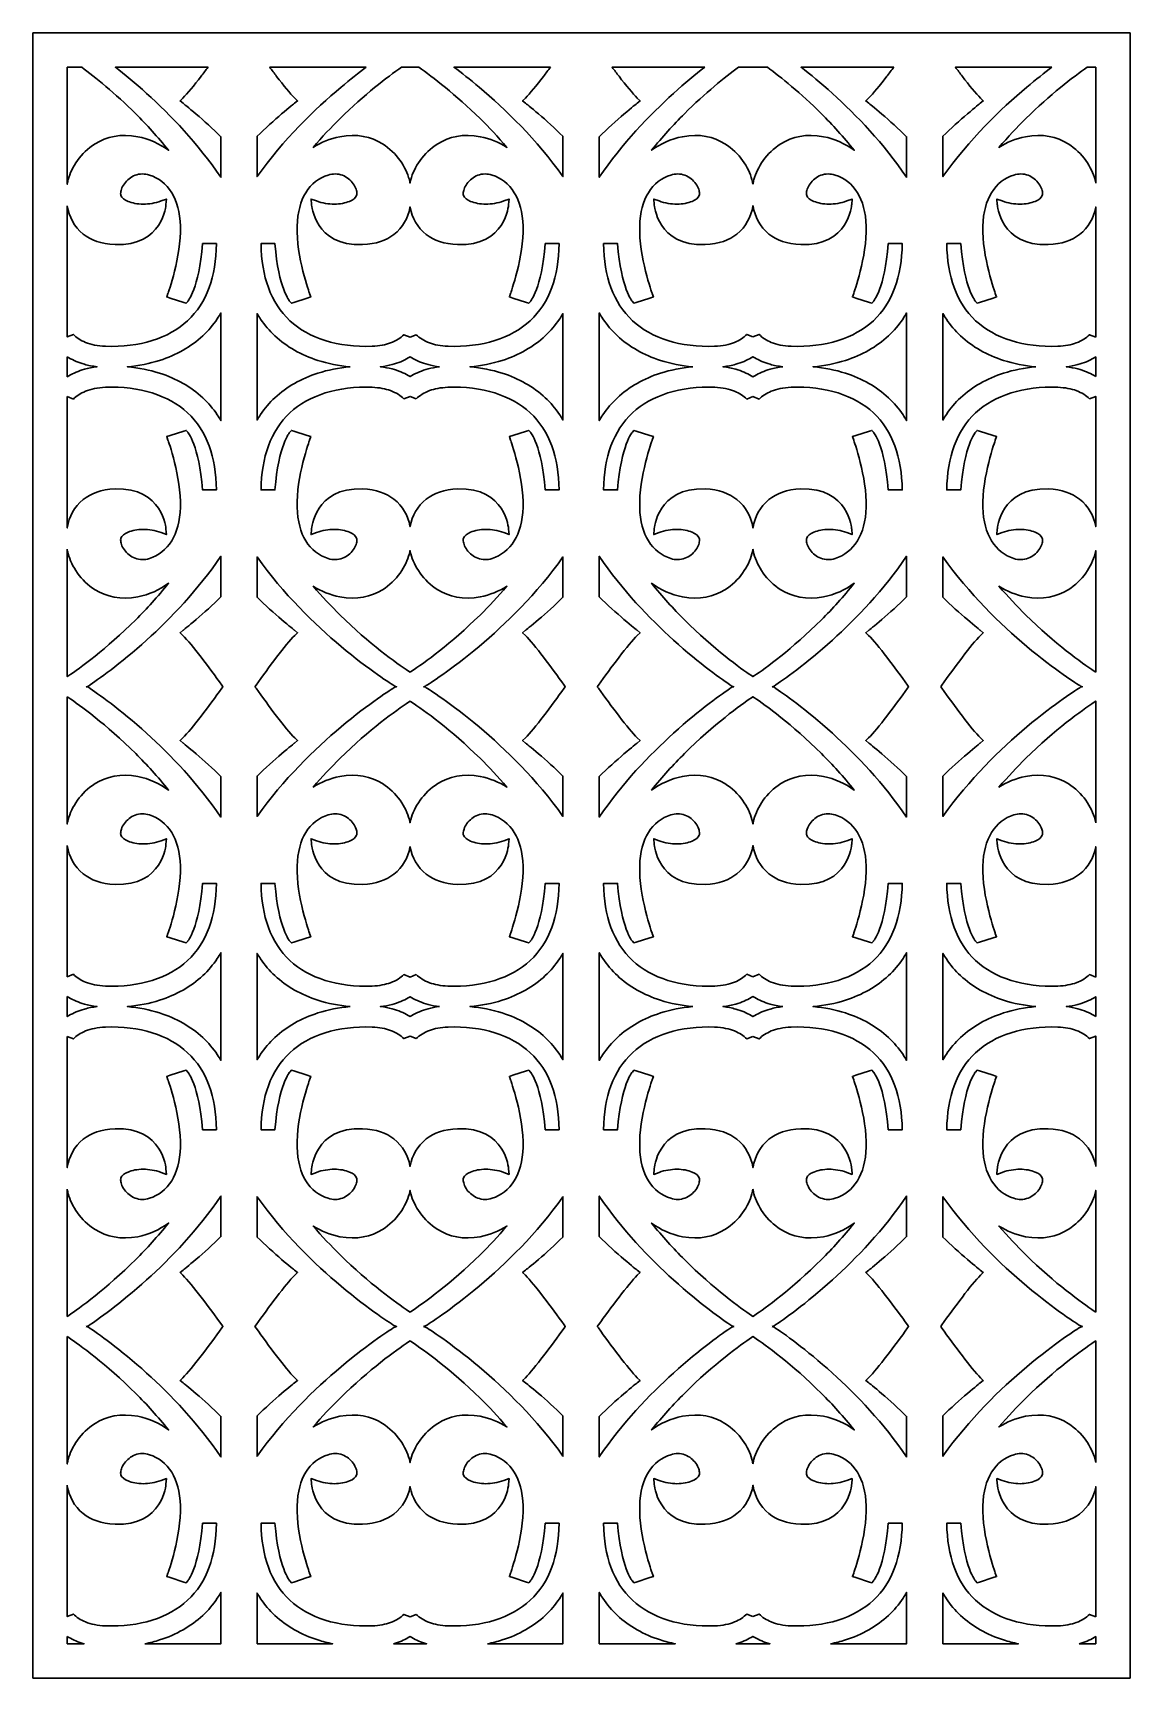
# Model space of a CAD drawing. Header units: centimetres. Extents: x -7.84 to -1.5, y -6.5 to 3.01.
import ezdxf

# ---------------------------------------------------------------- set-up
doc = ezdxf.new("R2010")
doc.units = ezdxf.units.CM
doc.header["$MEASUREMENT"] = 0
doc.layers.add('layer 1', color=7, linetype='Continuous')

msp = doc.modelspace()

# ---------------------------------------------------------------- linework, layer by layer
at = {"layer": 'layer 1', "color": 250, "lineweight": 30}
for points, knots in [([(-7.84198, 3.01416), (-7.84198, 3.01416), (-1.49953, 3.01416), (-1.49953, 3.01416), (-1.49953, 3.01416), (-1.49953, 3.01416), (-1.49953, -6.49951), (-1.49953, -6.49951), (-1.49953, -6.49951), (-1.49953, -6.49951), (-7.84198, -6.49951), (-7.84198, -6.49951), (-7.84198, -6.49951), (-7.84198, -6.49951), (-7.84198, 3.01416), (-7.84198, 3.01416)], [0, 0, 0, 0, 0.2, 0.2, 0.2, 0.2, 0.4, 0.4, 0.4, 0.4, 0.6, 0.6, 0.6, 0.6, 1, 1, 1, 1]), ([(-7.56014, 2.81596), (-7.48252, 2.75825), (-7.36833, 2.66657), (-7.24764, 2.54618), (-7.24764, 2.54618), (-7.18468, 2.48339), (-7.11997, 2.41278), (-7.05777, 2.33515), (-7.05777, 2.33515), (-7.10939, 2.37365), (-7.1695, 2.40071), (-7.23641, 2.41398), (-7.23641, 2.41398), (-7.33499, 2.43351), (-7.41743, 2.41274), (-7.48198, 2.37277), (-7.48198, 2.37277), (-7.56587, 2.32084), (-7.61921, 2.23602), (-7.63815, 2.16559), (-7.63815, 2.16559), (-7.63935, 2.16113), (-7.64031, 2.15734), (-7.64101, 2.15424), (-7.64101, 2.15424), (-7.64162, 2.15154), (-7.64241, 2.14764), (-7.64337, 2.14252), (-7.64337, 2.14252), (-7.64337, 2.14252), (-7.64378, 2.13894), (-7.64378, 2.13894), (-7.64378, 2.13894), (-7.64378, 2.13894), (-7.64378, 2.81596), (-7.64378, 2.81596), (-7.64378, 2.81596), (-7.64378, 2.81596), (-7.56014, 2.81596), (-7.56014, 2.81596)], [0, 0, 0, 0, 0.0909091, 0.0909091, 0.0909091, 0.0909091, 0.1818182, 0.1818182, 0.1818182, 0.1818182, 0.2727273, 0.2727273, 0.2727273, 0.2727273, 0.3636364, 0.3636364, 0.3636364, 0.3636364, 0.4545455, 0.4545455, 0.4545455, 0.4545455, 0.5454545, 0.5454545, 0.5454545, 0.5454545, 0.6363636, 0.6363636, 0.6363636, 0.6363636, 0.7272727, 0.7272727, 0.7272727, 0.7272727, 0.8181818, 0.8181818, 0.8181818, 0.8181818, 1, 1, 1, 1]), ([(-6.82964, 2.81596), (-6.84299, 2.79811), (-6.85643, 2.78034), (-6.86967, 2.76316), (-6.86967, 2.76316), (-6.91034, 2.71036), (-6.94874, 2.66334), (-6.97529, 2.63702), (-6.97529, 2.63702), (-6.97529, 2.63702), (-6.99115, 2.62129), (-6.99115, 2.62129), (-6.99115, 2.62129), (-6.99115, 2.62129), (-6.97365, 2.60723), (-6.97365, 2.60723), (-6.97365, 2.60723), (-6.97328, 2.60693), (-6.84601, 2.50504), (-6.75529, 2.41325), (-6.75529, 2.41325), (-6.75529, 2.41325), (-6.75529, 2.17919), (-6.75529, 2.17919), (-6.75529, 2.17919), (-6.88835, 2.37431), (-7.04562, 2.5385), (-7.18472, 2.66423), (-7.18472, 2.66423), (-7.25041, 2.72362), (-7.31211, 2.77446), (-7.36529, 2.81596), (-7.36529, 2.81596), (-7.36529, 2.81596), (-6.82964, 2.81596), (-6.82964, 2.81596)], [0, 0, 0, 0, 0.1, 0.1, 0.1, 0.1, 0.2, 0.2, 0.2, 0.2, 0.3, 0.3, 0.3, 0.3, 0.4, 0.4, 0.4, 0.4, 0.5, 0.5, 0.5, 0.5, 0.6, 0.6, 0.6, 0.6, 0.7, 0.7, 0.7, 0.7, 0.8, 0.8, 0.8, 0.8, 1, 1, 1, 1]), ([(-5.91507, 2.81596), (-5.95828, 2.78365), (-6.00779, 2.74491), (-6.06102, 2.70019), (-6.06102, 2.70019), (-6.21247, 2.57292), (-6.39401, 2.39714), (-6.54571, 2.18325), (-6.54571, 2.18325), (-6.54571, 2.18325), (-6.54571, 2.41608), (-6.54571, 2.41608), (-6.54571, 2.41608), (-6.45556, 2.50688), (-6.33031, 2.60694), (-6.32994, 2.60723), (-6.32994, 2.60723), (-6.32994, 2.60723), (-6.31239, 2.62128), (-6.31239, 2.62128), (-6.31239, 2.62128), (-6.31239, 2.62128), (-6.32838, 2.6371), (-6.32838, 2.6371), (-6.32838, 2.6371), (-6.35493, 2.66335), (-6.39296, 2.71023), (-6.43319, 2.76289), (-6.43319, 2.76289), (-6.44638, 2.78015), (-6.45979, 2.79801), (-6.47311, 2.81596), (-6.47311, 2.81596), (-6.47311, 2.81596), (-5.91507, 2.81596), (-5.91507, 2.81596)], [0, 0, 0, 0, 0.1, 0.1, 0.1, 0.1, 0.2, 0.2, 0.2, 0.2, 0.3, 0.3, 0.3, 0.3, 0.4, 0.4, 0.4, 0.4, 0.5, 0.5, 0.5, 0.5, 0.6, 0.6, 0.6, 0.6, 0.7, 0.7, 0.7, 0.7, 0.8, 0.8, 0.8, 0.8, 1, 1, 1, 1]), ([(-5.61186, 2.81596), (-5.53078, 2.75871), (-5.39753, 2.65722), (-5.25741, 2.51922), (-5.25741, 2.51922), (-5.20583, 2.46843), (-5.15332, 2.41268), (-5.10212, 2.35236), (-5.10212, 2.35236), (-5.14784, 2.38177), (-5.19944, 2.40278), (-5.2559, 2.41398), (-5.2559, 2.41398), (-5.35461, 2.4335), (-5.43704, 2.41276), (-5.50154, 2.37281), (-5.50154, 2.37281), (-5.58541, 2.32088), (-5.63862, 2.23604), (-5.65758, 2.16559), (-5.65758, 2.16559), (-5.65838, 2.16258), (-5.65903, 2.16006), (-5.65953, 2.15796), (-5.65953, 2.15796), (-5.65999, 2.15608), (-5.66057, 2.15347), (-5.66127, 2.15019), (-5.66127, 2.15019), (-5.66127, 2.15019), (-5.66176, 2.14613), (-5.66176, 2.14613), (-5.66176, 2.14613), (-5.66176, 2.14613), (-5.66225, 2.15019), (-5.66225, 2.15019), (-5.66225, 2.15019), (-5.66295, 2.15347), (-5.66353, 2.15608), (-5.66398, 2.15796), (-5.66398, 2.15796), (-5.66449, 2.16006), (-5.66513, 2.16258), (-5.66594, 2.16559), (-5.66594, 2.16559), (-5.6849, 2.23604), (-5.73811, 2.32088), (-5.82198, 2.37281), (-5.82198, 2.37281), (-5.88648, 2.41276), (-5.96891, 2.4335), (-6.06762, 2.41398), (-6.06762, 2.41398), (-6.12408, 2.40278), (-6.17567, 2.38177), (-6.2214, 2.35236), (-6.2214, 2.35236), (-6.1702, 2.41268), (-6.11768, 2.46843), (-6.06611, 2.51922), (-6.06611, 2.51922), (-5.92599, 2.65722), (-5.79274, 2.75871), (-5.71166, 2.81596), (-5.71166, 2.81596), (-5.71166, 2.81596), (-5.61186, 2.81596), (-5.61186, 2.81596)], [0, 0, 0, 0, 0.0555556, 0.0555556, 0.0555556, 0.0555556, 0.1111111, 0.1111111, 0.1111111, 0.1111111, 0.1666667, 0.1666667, 0.1666667, 0.1666667, 0.2222222, 0.2222222, 0.2222222, 0.2222222, 0.2777778, 0.2777778, 0.2777778, 0.2777778, 0.3333333, 0.3333333, 0.3333333, 0.3333333, 0.3888889, 0.3888889, 0.3888889, 0.3888889, 0.4444444, 0.4444444, 0.4444444, 0.4444444, 0.5, 0.5, 0.5, 0.5, 0.5555556, 0.5555556, 0.5555556, 0.5555556, 0.6111111, 0.6111111, 0.6111111, 0.6111111, 0.6666667, 0.6666667, 0.6666667, 0.6666667, 0.7222222, 0.7222222, 0.7222222, 0.7222222, 0.7777778, 0.7777778, 0.7777778, 0.7777778, 0.8333333, 0.8333333, 0.8333333, 0.8333333, 0.8888889, 0.8888889, 0.8888889, 0.8888889, 1, 1, 1, 1]), ([(-4.85042, 2.81596), (-4.86373, 2.79801), (-4.87714, 2.78015), (-4.89033, 2.76289), (-4.89033, 2.76289), (-4.93056, 2.71023), (-4.96859, 2.66335), (-4.99513, 2.6371), (-4.99513, 2.6371), (-4.99513, 2.6371), (-5.01113, 2.62128), (-5.01113, 2.62128), (-5.01113, 2.62128), (-5.01113, 2.62128), (-4.99358, 2.60723), (-4.99358, 2.60723), (-4.99358, 2.60723), (-4.99321, 2.60694), (-4.86796, 2.50688), (-4.77781, 2.41608), (-4.77781, 2.41608), (-4.77781, 2.41608), (-4.77781, 2.18325), (-4.77781, 2.18325), (-4.77781, 2.18325), (-4.92951, 2.39714), (-5.11105, 2.57292), (-5.2625, 2.70019), (-5.2625, 2.70019), (-5.31573, 2.74491), (-5.36524, 2.78365), (-5.40845, 2.81596), (-5.40845, 2.81596), (-5.40845, 2.81596), (-4.85042, 2.81596), (-4.85042, 2.81596)], [0, 0, 0, 0, 0.1, 0.1, 0.1, 0.1, 0.2, 0.2, 0.2, 0.2, 0.3, 0.3, 0.3, 0.3, 0.4, 0.4, 0.4, 0.4, 0.5, 0.5, 0.5, 0.5, 0.6, 0.6, 0.6, 0.6, 0.7, 0.7, 0.7, 0.7, 0.8, 0.8, 0.8, 0.8, 1, 1, 1, 1]), ([(-3.95823, 2.81596), (-4.01142, 2.77446), (-4.0731, 2.72362), (-4.1388, 2.66423), (-4.1388, 2.66423), (-4.2779, 2.5385), (-4.43517, 2.37431), (-4.56823, 2.17919), (-4.56823, 2.17919), (-4.56823, 2.17919), (-4.56823, 2.41325), (-4.56823, 2.41325), (-4.56823, 2.41325), (-4.47751, 2.50504), (-4.35024, 2.60693), (-4.34987, 2.60723), (-4.34987, 2.60723), (-4.34987, 2.60723), (-4.33237, 2.62129), (-4.33237, 2.62129), (-4.33237, 2.62129), (-4.33237, 2.62129), (-4.34823, 2.63702), (-4.34823, 2.63702), (-4.34823, 2.63702), (-4.37478, 2.66334), (-4.41318, 2.71036), (-4.45385, 2.76316), (-4.45385, 2.76316), (-4.46709, 2.78034), (-4.48054, 2.79811), (-4.49388, 2.81596), (-4.49388, 2.81596), (-4.49388, 2.81596), (-3.95823, 2.81596), (-3.95823, 2.81596)], [0, 0, 0, 0, 0.1, 0.1, 0.1, 0.1, 0.2, 0.2, 0.2, 0.2, 0.3, 0.3, 0.3, 0.3, 0.4, 0.4, 0.4, 0.4, 0.5, 0.5, 0.5, 0.5, 0.6, 0.6, 0.6, 0.6, 0.7, 0.7, 0.7, 0.7, 0.8, 0.8, 0.8, 0.8, 1, 1, 1, 1]), ([(-3.67974, 2.13894), (-3.67974, 2.13894), (-3.67933, 2.14252), (-3.67933, 2.14252), (-3.67933, 2.14252), (-3.67837, 2.14764), (-3.67759, 2.15154), (-3.67698, 2.15424), (-3.67698, 2.15424), (-3.67627, 2.15734), (-3.67532, 2.16113), (-3.67412, 2.16559), (-3.67412, 2.16559), (-3.65518, 2.23602), (-3.60184, 2.32084), (-3.51795, 2.37277), (-3.51795, 2.37277), (-3.4534, 2.41274), (-3.37096, 2.43351), (-3.27238, 2.41398), (-3.27238, 2.41398), (-3.20547, 2.40071), (-3.14536, 2.37365), (-3.09374, 2.33515), (-3.09374, 2.33515), (-3.15594, 2.41278), (-3.22065, 2.48339), (-3.28361, 2.54618), (-3.28361, 2.54618), (-3.4043, 2.66657), (-3.51849, 2.75825), (-3.59611, 2.81596), (-3.59611, 2.81596), (-3.59611, 2.81596), (-3.76339, 2.81596), (-3.76339, 2.81596), (-3.76339, 2.81596), (-3.841, 2.75825), (-3.95519, 2.66657), (-4.07588, 2.54618), (-4.07588, 2.54618), (-4.13884, 2.48339), (-4.20355, 2.41278), (-4.26575, 2.33515), (-4.26575, 2.33515), (-4.21413, 2.37365), (-4.15402, 2.40071), (-4.08711, 2.41398), (-4.08711, 2.41398), (-3.98853, 2.43351), (-3.90609, 2.41274), (-3.84153, 2.37277), (-3.84153, 2.37277), (-3.75765, 2.32084), (-3.70431, 2.23602), (-3.68537, 2.16559), (-3.68537, 2.16559), (-3.68417, 2.16113), (-3.68321, 2.15734), (-3.68251, 2.15424), (-3.68251, 2.15424), (-3.6819, 2.15154), (-3.68111, 2.14764), (-3.68015, 2.14252), (-3.68015, 2.14252), (-3.68015, 2.14252), (-3.67974, 2.13894), (-3.67974, 2.13894)], [0, 0, 0, 0, 0.0555556, 0.0555556, 0.0555556, 0.0555556, 0.1111111, 0.1111111, 0.1111111, 0.1111111, 0.1666667, 0.1666667, 0.1666667, 0.1666667, 0.2222222, 0.2222222, 0.2222222, 0.2222222, 0.2777778, 0.2777778, 0.2777778, 0.2777778, 0.3333333, 0.3333333, 0.3333333, 0.3333333, 0.3888889, 0.3888889, 0.3888889, 0.3888889, 0.4444444, 0.4444444, 0.4444444, 0.4444444, 0.5, 0.5, 0.5, 0.5, 0.5555556, 0.5555556, 0.5555556, 0.5555556, 0.6111111, 0.6111111, 0.6111111, 0.6111111, 0.6666667, 0.6666667, 0.6666667, 0.6666667, 0.7222222, 0.7222222, 0.7222222, 0.7222222, 0.7777778, 0.7777778, 0.7777778, 0.7777778, 0.8333333, 0.8333333, 0.8333333, 0.8333333, 0.8888889, 0.8888889, 0.8888889, 0.8888889, 1, 1, 1, 1]), ([(-2.86561, 2.81596), (-2.87896, 2.79811), (-2.8924, 2.78034), (-2.90564, 2.76316), (-2.90564, 2.76316), (-2.94631, 2.71036), (-2.98471, 2.66334), (-3.01126, 2.63702), (-3.01126, 2.63702), (-3.01126, 2.63702), (-3.02712, 2.62129), (-3.02712, 2.62129), (-3.02712, 2.62129), (-3.02712, 2.62129), (-3.00962, 2.60723), (-3.00962, 2.60723), (-3.00962, 2.60723), (-3.00925, 2.60693), (-2.88198, 2.50504), (-2.79126, 2.41325), (-2.79126, 2.41325), (-2.79126, 2.41325), (-2.79126, 2.17919), (-2.79126, 2.17919), (-2.79126, 2.17919), (-2.92432, 2.37431), (-3.08159, 2.5385), (-3.22069, 2.66423), (-3.22069, 2.66423), (-3.28638, 2.72362), (-3.34808, 2.77446), (-3.40126, 2.81596), (-3.40126, 2.81596), (-3.40126, 2.81596), (-2.86561, 2.81596), (-2.86561, 2.81596)], [0, 0, 0, 0, 0.1, 0.1, 0.1, 0.1, 0.2, 0.2, 0.2, 0.2, 0.3, 0.3, 0.3, 0.3, 0.4, 0.4, 0.4, 0.4, 0.5, 0.5, 0.5, 0.5, 0.6, 0.6, 0.6, 0.6, 0.7, 0.7, 0.7, 0.7, 0.8, 0.8, 0.8, 0.8, 1, 1, 1, 1]), ([(-1.95104, 2.81596), (-1.99425, 2.78365), (-2.04376, 2.74491), (-2.09698, 2.70019), (-2.09698, 2.70019), (-2.24844, 2.57292), (-2.42998, 2.39714), (-2.58168, 2.18325), (-2.58168, 2.18325), (-2.58168, 2.18325), (-2.58168, 2.41608), (-2.58168, 2.41608), (-2.58168, 2.41608), (-2.49153, 2.50688), (-2.36628, 2.60694), (-2.36591, 2.60723), (-2.36591, 2.60723), (-2.36591, 2.60723), (-2.34836, 2.62128), (-2.34836, 2.62128), (-2.34836, 2.62128), (-2.34836, 2.62128), (-2.36435, 2.6371), (-2.36435, 2.6371), (-2.36435, 2.6371), (-2.3909, 2.66335), (-2.42893, 2.71023), (-2.46916, 2.76289), (-2.46916, 2.76289), (-2.48235, 2.78015), (-2.49576, 2.79801), (-2.50908, 2.81596), (-2.50908, 2.81596), (-2.50908, 2.81596), (-1.95104, 2.81596), (-1.95104, 2.81596)], [0, 0, 0, 0, 0.1, 0.1, 0.1, 0.1, 0.2, 0.2, 0.2, 0.2, 0.3, 0.3, 0.3, 0.3, 0.4, 0.4, 0.4, 0.4, 0.5, 0.5, 0.5, 0.5, 0.6, 0.6, 0.6, 0.6, 0.7, 0.7, 0.7, 0.7, 0.8, 0.8, 0.8, 0.8, 1, 1, 1, 1]), ([(-1.69773, 2.14613), (-1.69773, 2.14613), (-1.69822, 2.15019), (-1.69822, 2.15019), (-1.69822, 2.15019), (-1.69892, 2.15347), (-1.6995, 2.15608), (-1.69995, 2.15796), (-1.69995, 2.15796), (-1.70046, 2.16006), (-1.7011, 2.16258), (-1.70191, 2.16559), (-1.70191, 2.16559), (-1.72086, 2.23604), (-1.77408, 2.32088), (-1.85795, 2.37281), (-1.85795, 2.37281), (-1.92245, 2.41276), (-2.00488, 2.4335), (-2.10359, 2.41398), (-2.10359, 2.41398), (-2.16005, 2.40278), (-2.21164, 2.38177), (-2.25737, 2.35236), (-2.25737, 2.35236), (-2.20617, 2.41268), (-2.15365, 2.46843), (-2.10208, 2.51922), (-2.10208, 2.51922), (-1.96196, 2.65722), (-1.82871, 2.75871), (-1.74763, 2.81596), (-1.74763, 2.81596), (-1.74763, 2.81596), (-1.69773, 2.81596), (-1.69773, 2.81596), (-1.69773, 2.81596), (-1.69773, 2.81596), (-1.69773, 2.14613), (-1.69773, 2.14613)], [0, 0, 0, 0, 0.0909091, 0.0909091, 0.0909091, 0.0909091, 0.1818182, 0.1818182, 0.1818182, 0.1818182, 0.2727273, 0.2727273, 0.2727273, 0.2727273, 0.3636364, 0.3636364, 0.3636364, 0.3636364, 0.4545455, 0.4545455, 0.4545455, 0.4545455, 0.5454545, 0.5454545, 0.5454545, 0.5454545, 0.6363636, 0.6363636, 0.6363636, 0.6363636, 0.7272727, 0.7272727, 0.7272727, 0.7272727, 0.8181818, 0.8181818, 0.8181818, 0.8181818, 1, 1, 1, 1]), ([(-7.64378, 2.0148), (-7.64378, 2.0148), (-7.64337, 2.01115), (-7.64337, 2.01115), (-7.64337, 2.01115), (-7.6322, 1.95213), (-7.60447, 1.89344), (-7.55135, 1.85103), (-7.55135, 1.85103), (-7.50791, 1.81634), (-7.44804, 1.79291), (-7.36721, 1.78973), (-7.36721, 1.78973), (-7.09008, 1.77872), (-7.07303, 2.02105), (-7.07297, 2.02175), (-7.07297, 2.02175), (-7.07297, 2.02175), (-7.07035, 2.05355), (-7.07035, 2.05355), (-7.07035, 2.05355), (-7.07035, 2.05355), (-7.10124, 2.04232), (-7.10124, 2.04232), (-7.10124, 2.04232), (-7.1358, 2.02976), (-7.17136, 2.02421), (-7.20434, 2.02421), (-7.20434, 2.02421), (-7.23807, 2.02421), (-7.26861, 2.03), (-7.29214, 2.04), (-7.29214, 2.04), (-7.31315, 2.04894), (-7.32793, 2.06077), (-7.33308, 2.07407), (-7.33308, 2.07407), (-7.33431, 2.07725), (-7.33495, 2.08067), (-7.33495, 2.08434), (-7.33495, 2.08434), (-7.33495, 2.09239), (-7.33331, 2.1012), (-7.33019, 2.11025), (-7.33019, 2.11025), (-7.32278, 2.13181), (-7.30743, 2.15398), (-7.28626, 2.17083), (-7.28626, 2.17083), (-7.26544, 2.18738), (-7.23898, 2.19861), (-7.209, 2.19861), (-7.209, 2.19861), (-7.19619, 2.19861), (-7.18266, 2.19656), (-7.16857, 2.19201), (-7.16857, 2.19201), (-7.11597, 2.175), (-7.07116, 2.1415), (-7.03957, 2.09019), (-7.03957, 2.09019), (-7.00981, 2.04182), (-6.99154, 1.97743), (-6.98913, 1.89581), (-6.98913, 1.89581), (-6.98398, 1.72177), (-7.06115, 1.50743), (-7.06137, 1.50682), (-7.06137, 1.50682), (-7.06137, 1.50682), (-7.06829, 1.48743), (-7.06829, 1.48743), (-7.06829, 1.48743), (-7.06829, 1.48743), (-7.0481, 1.48092), (-7.0481, 1.48092), (-7.0481, 1.48092), (-7.0481, 1.48092), (-6.96945, 1.45555), (-6.96945, 1.45555), (-6.96945, 1.45555), (-6.96945, 1.45555), (-6.95598, 1.45121), (-6.95598, 1.45121), (-6.95598, 1.45121), (-6.95598, 1.45121), (-6.94683, 1.46182), (-6.94683, 1.46182), (-6.94683, 1.46182), (-6.94664, 1.46204), (-6.88203, 1.53454), (-6.8613, 1.79571), (-6.8613, 1.79571), (-6.8613, 1.79571), (-6.78089, 1.79571), (-6.78089, 1.79571), (-6.78089, 1.79571), (-6.78192, 1.69974), (-6.79606, 1.6147), (-6.82313, 1.54104), (-6.82313, 1.54104), (-6.85098, 1.46525), (-6.89258, 1.4014), (-6.94774, 1.34996), (-6.94774, 1.34996), (-7.00253, 1.29879), (-7.07189, 1.26005), (-7.15187, 1.23499), (-7.15187, 1.23499), (-7.23248, 1.20972), (-7.32405, 1.19833), (-7.42262, 1.20204), (-7.42262, 1.20204), (-7.42262, 1.20204), (-7.42254, 1.20204), (-7.42254, 1.20204), (-7.42254, 1.20204), (-7.46925, 1.20387), (-7.50697, 1.21216), (-7.53742, 1.22453), (-7.53742, 1.22453), (-7.56723, 1.23663), (-7.59016, 1.25266), (-7.6078, 1.27027), (-7.6078, 1.27027), (-7.6078, 1.27027), (-7.64378, 1.25613), (-7.64378, 1.25613), (-7.64378, 1.25613), (-7.64378, 1.25613), (-7.64378, 2.0148), (-7.64378, 2.0148)], [0, 0, 0, 0, 0.0294118, 0.0294118, 0.0294118, 0.0294118, 0.0588235, 0.0588235, 0.0588235, 0.0588235, 0.0882353, 0.0882353, 0.0882353, 0.0882353, 0.1176471, 0.1176471, 0.1176471, 0.1176471, 0.1470588, 0.1470588, 0.1470588, 0.1470588, 0.1764706, 0.1764706, 0.1764706, 0.1764706, 0.2058824, 0.2058824, 0.2058824, 0.2058824, 0.2352941, 0.2352941, 0.2352941, 0.2352941, 0.2647059, 0.2647059, 0.2647059, 0.2647059, 0.2941176, 0.2941176, 0.2941176, 0.2941176, 0.3235294, 0.3235294, 0.3235294, 0.3235294, 0.3529412, 0.3529412, 0.3529412, 0.3529412, 0.3823529, 0.3823529, 0.3823529, 0.3823529, 0.4117647, 0.4117647, 0.4117647, 0.4117647, 0.4411765, 0.4411765, 0.4411765, 0.4411765, 0.4705882, 0.4705882, 0.4705882, 0.4705882, 0.5, 0.5, 0.5, 0.5, 0.5294118, 0.5294118, 0.5294118, 0.5294118, 0.5588235, 0.5588235, 0.5588235, 0.5588235, 0.5882353, 0.5882353, 0.5882353, 0.5882353, 0.6176471, 0.6176471, 0.6176471, 0.6176471, 0.6470588, 0.6470588, 0.6470588, 0.6470588, 0.6764706, 0.6764706, 0.6764706, 0.6764706, 0.7058824, 0.7058824, 0.7058824, 0.7058824, 0.7352941, 0.7352941, 0.7352941, 0.7352941, 0.7647059, 0.7647059, 0.7647059, 0.7647059, 0.7941176, 0.7941176, 0.7941176, 0.7941176, 0.8235294, 0.8235294, 0.8235294, 0.8235294, 0.8529412, 0.8529412, 0.8529412, 0.8529412, 0.8823529, 0.8823529, 0.8823529, 0.8823529, 0.9117647, 0.9117647, 0.9117647, 0.9117647, 0.9411765, 0.9411765, 0.9411765, 0.9411765, 1, 1, 1, 1]), ([(-5.62595, 1.26873), (-5.62595, 1.26873), (-5.66176, 1.25443), (-5.66176, 1.25443), (-5.66176, 1.25443), (-5.66176, 1.25443), (-5.69757, 1.26873), (-5.69757, 1.26873), (-5.69757, 1.26873), (-5.71658, 1.25019), (-5.74155, 1.23351), (-5.77433, 1.22144), (-5.77433, 1.22144), (-5.80327, 1.21079), (-5.8384, 1.20371), (-5.88105, 1.20204), (-5.88105, 1.20204), (-5.88105, 1.20204), (-5.88097, 1.20204), (-5.88097, 1.20204), (-5.88097, 1.20204), (-5.97954, 1.19833), (-6.07111, 1.20971), (-6.15177, 1.23498), (-6.15177, 1.23498), (-6.23185, 1.26005), (-6.30132, 1.29879), (-6.3563, 1.34996), (-6.3563, 1.34996), (-6.41139, 1.40142), (-6.45301, 1.46533), (-6.48089, 1.54119), (-6.48089, 1.54119), (-6.50795, 1.61482), (-6.52211, 1.69981), (-6.52315, 1.79571), (-6.52315, 1.79571), (-6.52315, 1.79571), (-6.44274, 1.79571), (-6.44274, 1.79571), (-6.44274, 1.79571), (-6.42205, 1.53452), (-6.3574, 1.46204), (-6.35721, 1.46182), (-6.35721, 1.46182), (-6.35721, 1.46182), (-6.34806, 1.45121), (-6.34806, 1.45121), (-6.34806, 1.45121), (-6.34806, 1.45121), (-6.33459, 1.45555), (-6.33459, 1.45555), (-6.33459, 1.45555), (-6.33459, 1.45555), (-6.25594, 1.48092), (-6.25594, 1.48092), (-6.25594, 1.48092), (-6.25594, 1.48092), (-6.23574, 1.48743), (-6.23574, 1.48743), (-6.23574, 1.48743), (-6.23574, 1.48743), (-6.24266, 1.50682), (-6.24266, 1.50682), (-6.24266, 1.50682), (-6.24288, 1.50743), (-6.32006, 1.72177), (-6.31491, 1.89581), (-6.31491, 1.89581), (-6.31249, 1.97743), (-6.29423, 2.04182), (-6.26446, 2.09019), (-6.26446, 2.09019), (-6.23288, 2.1415), (-6.18807, 2.175), (-6.13547, 2.19201), (-6.13547, 2.19201), (-6.12138, 2.19656), (-6.10786, 2.19861), (-6.09506, 2.19861), (-6.09506, 2.19861), (-6.0651, 2.19861), (-6.03865, 2.18739), (-6.01785, 2.17084), (-6.01785, 2.17084), (-5.99668, 2.154), (-5.98133, 2.13183), (-5.97391, 2.11028), (-5.97391, 2.11028), (-5.97079, 2.10121), (-5.96915, 2.09239), (-5.96915, 2.08434), (-5.96915, 2.08434), (-5.96915, 2.08067), (-5.96979, 2.07725), (-5.97102, 2.07407), (-5.97102, 2.07407), (-5.97617, 2.06077), (-5.99095, 2.04894), (-6.01196, 2.04), (-6.01196, 2.04), (-6.03549, 2.03), (-6.06603, 2.02421), (-6.09976, 2.02421), (-6.09976, 2.02421), (-6.13274, 2.02421), (-6.16829, 2.02976), (-6.20286, 2.04232), (-6.20286, 2.04232), (-6.20286, 2.04232), (-6.23375, 2.05355), (-6.23375, 2.05355), (-6.23375, 2.05355), (-6.23375, 2.05355), (-6.23113, 2.02175), (-6.23113, 2.02175), (-6.23113, 2.02175), (-6.23107, 2.02105), (-6.21402, 1.77872), (-5.93683, 1.78973), (-5.93683, 1.78973), (-5.85764, 1.79285), (-5.79861, 1.81534), (-5.75545, 1.84877), (-5.75545, 1.84877), (-5.70293, 1.88945), (-5.67457, 1.94591), (-5.66225, 2.0034), (-5.66225, 2.0034), (-5.66225, 2.0034), (-5.66176, 2.00753), (-5.66176, 2.00753), (-5.66176, 2.00753), (-5.66176, 2.00753), (-5.66127, 2.0034), (-5.66127, 2.0034), (-5.66127, 2.0034), (-5.64895, 1.94591), (-5.62059, 1.88945), (-5.56807, 1.84877), (-5.56807, 1.84877), (-5.52491, 1.81534), (-5.46588, 1.79285), (-5.38669, 1.78973), (-5.38669, 1.78973), (-5.1095, 1.77872), (-5.09245, 2.02105), (-5.09239, 2.02175), (-5.09239, 2.02175), (-5.09239, 2.02175), (-5.08977, 2.05355), (-5.08977, 2.05355), (-5.08977, 2.05355), (-5.08977, 2.05355), (-5.12066, 2.04232), (-5.12066, 2.04232), (-5.12066, 2.04232), (-5.15523, 2.02976), (-5.19078, 2.02421), (-5.22376, 2.02421), (-5.22376, 2.02421), (-5.25749, 2.02421), (-5.28803, 2.03), (-5.31156, 2.04), (-5.31156, 2.04), (-5.33257, 2.04894), (-5.34735, 2.06077), (-5.3525, 2.07407), (-5.3525, 2.07407), (-5.35373, 2.07725), (-5.35437, 2.08067), (-5.35437, 2.08434), (-5.35437, 2.08434), (-5.35437, 2.09239), (-5.35273, 2.10121), (-5.3496, 2.11028), (-5.3496, 2.11028), (-5.34219, 2.13183), (-5.32684, 2.154), (-5.30567, 2.17084), (-5.30567, 2.17084), (-5.28487, 2.18739), (-5.25842, 2.19861), (-5.22846, 2.19861), (-5.22846, 2.19861), (-5.21566, 2.19861), (-5.20214, 2.19656), (-5.18805, 2.19201), (-5.18805, 2.19201), (-5.13545, 2.175), (-5.09064, 2.1415), (-5.05906, 2.09019), (-5.05906, 2.09019), (-5.02929, 2.04182), (-5.01103, 1.97743), (-5.00861, 1.89581), (-5.00861, 1.89581), (-5.00346, 1.72177), (-5.08064, 1.50743), (-5.08086, 1.50682), (-5.08086, 1.50682), (-5.08086, 1.50682), (-5.08778, 1.48743), (-5.08778, 1.48743), (-5.08778, 1.48743), (-5.08778, 1.48743), (-5.06758, 1.48092), (-5.06758, 1.48092), (-5.06758, 1.48092), (-5.06758, 1.48092), (-4.98893, 1.45555), (-4.98893, 1.45555), (-4.98893, 1.45555), (-4.98893, 1.45555), (-4.97546, 1.45121), (-4.97546, 1.45121), (-4.97546, 1.45121), (-4.97546, 1.45121), (-4.96631, 1.46182), (-4.96631, 1.46182), (-4.96631, 1.46182), (-4.96612, 1.46204), (-4.90147, 1.53452), (-4.88078, 1.79571), (-4.88078, 1.79571), (-4.88078, 1.79571), (-4.80037, 1.79571), (-4.80037, 1.79571), (-4.80037, 1.79571), (-4.80141, 1.69981), (-4.81557, 1.61482), (-4.84263, 1.54119), (-4.84263, 1.54119), (-4.87051, 1.46533), (-4.91212, 1.40142), (-4.96722, 1.34996), (-4.96722, 1.34996), (-5.0222, 1.29879), (-5.09167, 1.26005), (-5.17174, 1.23498), (-5.17174, 1.23498), (-5.25241, 1.20971), (-5.34398, 1.19833), (-5.44255, 1.20204), (-5.44255, 1.20204), (-5.44255, 1.20204), (-5.44247, 1.20204), (-5.44247, 1.20204), (-5.44247, 1.20204), (-5.48512, 1.20371), (-5.52025, 1.21079), (-5.54918, 1.22144), (-5.54918, 1.22144), (-5.58197, 1.23351), (-5.60694, 1.25019), (-5.62595, 1.26873)], [0, 0, 0, 0, 0.0153846, 0.0153846, 0.0153846, 0.0153846, 0.0307692, 0.0307692, 0.0307692, 0.0307692, 0.0461538, 0.0461538, 0.0461538, 0.0461538, 0.0615385, 0.0615385, 0.0615385, 0.0615385, 0.0769231, 0.0769231, 0.0769231, 0.0769231, 0.0923077, 0.0923077, 0.0923077, 0.0923077, 0.1076923, 0.1076923, 0.1076923, 0.1076923, 0.1230769, 0.1230769, 0.1230769, 0.1230769, 0.1384615, 0.1384615, 0.1384615, 0.1384615, 0.1538462, 0.1538462, 0.1538462, 0.1538462, 0.1692308, 0.1692308, 0.1692308, 0.1692308, 0.1846154, 0.1846154, 0.1846154, 0.1846154, 0.2, 0.2, 0.2, 0.2, 0.2153846, 0.2153846, 0.2153846, 0.2153846, 0.2307692, 0.2307692, 0.2307692, 0.2307692, 0.2461538, 0.2461538, 0.2461538, 0.2461538, 0.2615385, 0.2615385, 0.2615385, 0.2615385, 0.2769231, 0.2769231, 0.2769231, 0.2769231, 0.2923077, 0.2923077, 0.2923077, 0.2923077, 0.3076923, 0.3076923, 0.3076923, 0.3076923, 0.3230769, 0.3230769, 0.3230769, 0.3230769, 0.3384615, 0.3384615, 0.3384615, 0.3384615, 0.3538462, 0.3538462, 0.3538462, 0.3538462, 0.3692308, 0.3692308, 0.3692308, 0.3692308, 0.3846154, 0.3846154, 0.3846154, 0.3846154, 0.4, 0.4, 0.4, 0.4, 0.4153846, 0.4153846, 0.4153846, 0.4153846, 0.4307692, 0.4307692, 0.4307692, 0.4307692, 0.4461538, 0.4461538, 0.4461538, 0.4461538, 0.4615385, 0.4615385, 0.4615385, 0.4615385, 0.4769231, 0.4769231, 0.4769231, 0.4769231, 0.4923077, 0.4923077, 0.4923077, 0.4923077, 0.5076923, 0.5076923, 0.5076923, 0.5076923, 0.5230769, 0.5230769, 0.5230769, 0.5230769, 0.5384615, 0.5384615, 0.5384615, 0.5384615, 0.5538462, 0.5538462, 0.5538462, 0.5538462, 0.5692308, 0.5692308, 0.5692308, 0.5692308, 0.5846154, 0.5846154, 0.5846154, 0.5846154, 0.6, 0.6, 0.6, 0.6, 0.6153846, 0.6153846, 0.6153846, 0.6153846, 0.6307692, 0.6307692, 0.6307692, 0.6307692, 0.6461538, 0.6461538, 0.6461538, 0.6461538, 0.6615385, 0.6615385, 0.6615385, 0.6615385, 0.6769231, 0.6769231, 0.6769231, 0.6769231, 0.6923077, 0.6923077, 0.6923077, 0.6923077, 0.7076923, 0.7076923, 0.7076923, 0.7076923, 0.7230769, 0.7230769, 0.7230769, 0.7230769, 0.7384615, 0.7384615, 0.7384615, 0.7384615, 0.7538462, 0.7538462, 0.7538462, 0.7538462, 0.7692308, 0.7692308, 0.7692308, 0.7692308, 0.7846154, 0.7846154, 0.7846154, 0.7846154, 0.8, 0.8, 0.8, 0.8, 0.8153846, 0.8153846, 0.8153846, 0.8153846, 0.8307692, 0.8307692, 0.8307692, 0.8307692, 0.8461538, 0.8461538, 0.8461538, 0.8461538, 0.8615385, 0.8615385, 0.8615385, 0.8615385, 0.8769231, 0.8769231, 0.8769231, 0.8769231, 0.8923077, 0.8923077, 0.8923077, 0.8923077, 0.9076923, 0.9076923, 0.9076923, 0.9076923, 0.9230769, 0.9230769, 0.9230769, 0.9230769, 0.9384615, 0.9384615, 0.9384615, 0.9384615, 0.9538462, 0.9538462, 0.9538462, 0.9538462, 0.9692308, 0.9692308, 0.9692308, 0.9692308, 1, 1, 1, 1]), ([(-3.67974, 1.25613), (-3.67974, 1.25613), (-3.64377, 1.27027), (-3.64377, 1.27027), (-3.64377, 1.27027), (-3.62613, 1.25266), (-3.6032, 1.23663), (-3.57339, 1.22453), (-3.57339, 1.22453), (-3.54294, 1.21216), (-3.50522, 1.20387), (-3.45851, 1.20204), (-3.45851, 1.20204), (-3.45851, 1.20204), (-3.45859, 1.20204), (-3.45859, 1.20204), (-3.45859, 1.20204), (-3.36002, 1.19833), (-3.26845, 1.20972), (-3.18784, 1.23499), (-3.18784, 1.23499), (-3.10785, 1.26005), (-3.0385, 1.29879), (-2.98371, 1.34996), (-2.98371, 1.34996), (-2.92855, 1.4014), (-2.88695, 1.46525), (-2.8591, 1.54104), (-2.8591, 1.54104), (-2.83203, 1.6147), (-2.81789, 1.69974), (-2.81686, 1.79571), (-2.81686, 1.79571), (-2.81686, 1.79571), (-2.89727, 1.79571), (-2.89727, 1.79571), (-2.89727, 1.79571), (-2.918, 1.53454), (-2.98261, 1.46204), (-2.9828, 1.46182), (-2.9828, 1.46182), (-2.9828, 1.46182), (-2.99195, 1.45121), (-2.99195, 1.45121), (-2.99195, 1.45121), (-2.99195, 1.45121), (-3.00542, 1.45555), (-3.00542, 1.45555), (-3.00542, 1.45555), (-3.00542, 1.45555), (-3.08407, 1.48092), (-3.08407, 1.48092), (-3.08407, 1.48092), (-3.08407, 1.48092), (-3.10426, 1.48743), (-3.10426, 1.48743), (-3.10426, 1.48743), (-3.10426, 1.48743), (-3.09734, 1.50682), (-3.09734, 1.50682), (-3.09734, 1.50682), (-3.09712, 1.50743), (-3.01995, 1.72177), (-3.0251, 1.89581), (-3.0251, 1.89581), (-3.02751, 1.97743), (-3.04578, 2.04182), (-3.07554, 2.09019), (-3.07554, 2.09019), (-3.10713, 2.1415), (-3.15194, 2.175), (-3.20454, 2.19201), (-3.20454, 2.19201), (-3.21863, 2.19656), (-3.23216, 2.19861), (-3.24497, 2.19861), (-3.24497, 2.19861), (-3.27495, 2.19861), (-3.30141, 2.18738), (-3.32222, 2.17083), (-3.32222, 2.17083), (-3.3434, 2.15398), (-3.35875, 2.13181), (-3.36616, 2.11025), (-3.36616, 2.11025), (-3.36928, 2.1012), (-3.37092, 2.09239), (-3.37092, 2.08434), (-3.37092, 2.08434), (-3.37092, 2.08067), (-3.37027, 2.07725), (-3.36905, 2.07407), (-3.36905, 2.07407), (-3.3639, 2.06077), (-3.34911, 2.04894), (-3.32811, 2.04), (-3.32811, 2.04), (-3.30457, 2.03), (-3.27404, 2.02421), (-3.24031, 2.02421), (-3.24031, 2.02421), (-3.20733, 2.02421), (-3.17177, 2.02976), (-3.13721, 2.04232), (-3.13721, 2.04232), (-3.13721, 2.04232), (-3.10632, 2.05355), (-3.10632, 2.05355), (-3.10632, 2.05355), (-3.10632, 2.05355), (-3.10894, 2.02175), (-3.10894, 2.02175), (-3.10894, 2.02175), (-3.10899, 2.02105), (-3.12605, 1.77872), (-3.40318, 1.78973), (-3.40318, 1.78973), (-3.48401, 1.79291), (-3.54388, 1.81634), (-3.58732, 1.85103), (-3.58732, 1.85103), (-3.64044, 1.89344), (-3.66817, 1.95213), (-3.67933, 2.01115), (-3.67933, 2.01115), (-3.67933, 2.01115), (-3.67974, 2.0148), (-3.67974, 2.0148), (-3.67974, 2.0148), (-3.67974, 2.0148), (-3.68015, 2.01115), (-3.68015, 2.01115), (-3.68015, 2.01115), (-3.69132, 1.95213), (-3.71905, 1.89344), (-3.77217, 1.85103), (-3.77217, 1.85103), (-3.81561, 1.81634), (-3.87548, 1.79291), (-3.95631, 1.78973), (-3.95631, 1.78973), (-4.23343, 1.77872), (-4.25049, 2.02105), (-4.25055, 2.02175), (-4.25055, 2.02175), (-4.25055, 2.02175), (-4.25317, 2.05355), (-4.25317, 2.05355), (-4.25317, 2.05355), (-4.25317, 2.05355), (-4.22228, 2.04232), (-4.22228, 2.04232), (-4.22228, 2.04232), (-4.18772, 2.02976), (-4.15216, 2.02421), (-4.11918, 2.02421), (-4.11918, 2.02421), (-4.08545, 2.02421), (-4.05491, 2.03), (-4.03138, 2.04), (-4.03138, 2.04), (-4.01037, 2.04894), (-3.99559, 2.06077), (-3.99044, 2.07407), (-3.99044, 2.07407), (-3.98921, 2.07725), (-3.98857, 2.08067), (-3.98857, 2.08434), (-3.98857, 2.08434), (-3.98857, 2.09239), (-3.99021, 2.1012), (-3.99333, 2.11025), (-3.99333, 2.11025), (-4.00074, 2.13181), (-4.01609, 2.15398), (-4.03726, 2.17083), (-4.03726, 2.17083), (-4.05808, 2.18738), (-4.08454, 2.19861), (-4.11452, 2.19861), (-4.11452, 2.19861), (-4.12733, 2.19861), (-4.14086, 2.19656), (-4.15495, 2.19201), (-4.15495, 2.19201), (-4.20755, 2.175), (-4.25236, 2.1415), (-4.28395, 2.09019), (-4.28395, 2.09019), (-4.31371, 2.04182), (-4.33197, 1.97743), (-4.33439, 1.89581), (-4.33439, 1.89581), (-4.33954, 1.72177), (-4.26237, 1.50743), (-4.26215, 1.50682), (-4.26215, 1.50682), (-4.26215, 1.50682), (-4.25523, 1.48743), (-4.25523, 1.48743), (-4.25523, 1.48743), (-4.25523, 1.48743), (-4.27542, 1.48092), (-4.27542, 1.48092), (-4.27542, 1.48092), (-4.27542, 1.48092), (-4.35407, 1.45555), (-4.35407, 1.45555), (-4.35407, 1.45555), (-4.35407, 1.45555), (-4.36754, 1.45121), (-4.36754, 1.45121), (-4.36754, 1.45121), (-4.36754, 1.45121), (-4.37669, 1.46182), (-4.37669, 1.46182), (-4.37669, 1.46182), (-4.37688, 1.46204), (-4.44149, 1.53454), (-4.46222, 1.79571), (-4.46222, 1.79571), (-4.46222, 1.79571), (-4.54263, 1.79571), (-4.54263, 1.79571), (-4.54263, 1.79571), (-4.5416, 1.69974), (-4.52746, 1.6147), (-4.50039, 1.54104), (-4.50039, 1.54104), (-4.47254, 1.46525), (-4.43094, 1.4014), (-4.37578, 1.34996), (-4.37578, 1.34996), (-4.32098, 1.29879), (-4.25163, 1.26005), (-4.17165, 1.23499), (-4.17165, 1.23499), (-4.09104, 1.20972), (-3.99947, 1.19833), (-3.9009, 1.20204), (-3.9009, 1.20204), (-3.9009, 1.20204), (-3.90098, 1.20204), (-3.90098, 1.20204), (-3.90098, 1.20204), (-3.85427, 1.20387), (-3.81655, 1.21216), (-3.7861, 1.22453), (-3.7861, 1.22453), (-3.75629, 1.23663), (-3.73336, 1.25266), (-3.71572, 1.27027), (-3.71572, 1.27027), (-3.71572, 1.27027), (-3.67974, 1.25613), (-3.67974, 1.25613)], [0, 0, 0, 0, 0.0153846, 0.0153846, 0.0153846, 0.0153846, 0.0307692, 0.0307692, 0.0307692, 0.0307692, 0.0461538, 0.0461538, 0.0461538, 0.0461538, 0.0615385, 0.0615385, 0.0615385, 0.0615385, 0.0769231, 0.0769231, 0.0769231, 0.0769231, 0.0923077, 0.0923077, 0.0923077, 0.0923077, 0.1076923, 0.1076923, 0.1076923, 0.1076923, 0.1230769, 0.1230769, 0.1230769, 0.1230769, 0.1384615, 0.1384615, 0.1384615, 0.1384615, 0.1538462, 0.1538462, 0.1538462, 0.1538462, 0.1692308, 0.1692308, 0.1692308, 0.1692308, 0.1846154, 0.1846154, 0.1846154, 0.1846154, 0.2, 0.2, 0.2, 0.2, 0.2153846, 0.2153846, 0.2153846, 0.2153846, 0.2307692, 0.2307692, 0.2307692, 0.2307692, 0.2461538, 0.2461538, 0.2461538, 0.2461538, 0.2615385, 0.2615385, 0.2615385, 0.2615385, 0.2769231, 0.2769231, 0.2769231, 0.2769231, 0.2923077, 0.2923077, 0.2923077, 0.2923077, 0.3076923, 0.3076923, 0.3076923, 0.3076923, 0.3230769, 0.3230769, 0.3230769, 0.3230769, 0.3384615, 0.3384615, 0.3384615, 0.3384615, 0.3538462, 0.3538462, 0.3538462, 0.3538462, 0.3692308, 0.3692308, 0.3692308, 0.3692308, 0.3846154, 0.3846154, 0.3846154, 0.3846154, 0.4, 0.4, 0.4, 0.4, 0.4153846, 0.4153846, 0.4153846, 0.4153846, 0.4307692, 0.4307692, 0.4307692, 0.4307692, 0.4461538, 0.4461538, 0.4461538, 0.4461538, 0.4615385, 0.4615385, 0.4615385, 0.4615385, 0.4769231, 0.4769231, 0.4769231, 0.4769231, 0.4923077, 0.4923077, 0.4923077, 0.4923077, 0.5076923, 0.5076923, 0.5076923, 0.5076923, 0.5230769, 0.5230769, 0.5230769, 0.5230769, 0.5384615, 0.5384615, 0.5384615, 0.5384615, 0.5538462, 0.5538462, 0.5538462, 0.5538462, 0.5692308, 0.5692308, 0.5692308, 0.5692308, 0.5846154, 0.5846154, 0.5846154, 0.5846154, 0.6, 0.6, 0.6, 0.6, 0.6153846, 0.6153846, 0.6153846, 0.6153846, 0.6307692, 0.6307692, 0.6307692, 0.6307692, 0.6461538, 0.6461538, 0.6461538, 0.6461538, 0.6615385, 0.6615385, 0.6615385, 0.6615385, 0.6769231, 0.6769231, 0.6769231, 0.6769231, 0.6923077, 0.6923077, 0.6923077, 0.6923077, 0.7076923, 0.7076923, 0.7076923, 0.7076923, 0.7230769, 0.7230769, 0.7230769, 0.7230769, 0.7384615, 0.7384615, 0.7384615, 0.7384615, 0.7538462, 0.7538462, 0.7538462, 0.7538462, 0.7692308, 0.7692308, 0.7692308, 0.7692308, 0.7846154, 0.7846154, 0.7846154, 0.7846154, 0.8, 0.8, 0.8, 0.8, 0.8153846, 0.8153846, 0.8153846, 0.8153846, 0.8307692, 0.8307692, 0.8307692, 0.8307692, 0.8461538, 0.8461538, 0.8461538, 0.8461538, 0.8615385, 0.8615385, 0.8615385, 0.8615385, 0.8769231, 0.8769231, 0.8769231, 0.8769231, 0.8923077, 0.8923077, 0.8923077, 0.8923077, 0.9076923, 0.9076923, 0.9076923, 0.9076923, 0.9230769, 0.9230769, 0.9230769, 0.9230769, 0.9384615, 0.9384615, 0.9384615, 0.9384615, 0.9538462, 0.9538462, 0.9538462, 0.9538462, 0.9692308, 0.9692308, 0.9692308, 0.9692308, 1, 1, 1, 1]), ([(-1.69773, 1.25443), (-1.69773, 1.25443), (-1.73354, 1.26873), (-1.73354, 1.26873), (-1.73354, 1.26873), (-1.75255, 1.25019), (-1.77752, 1.23351), (-1.8103, 1.22144), (-1.8103, 1.22144), (-1.83924, 1.21079), (-1.87437, 1.20371), (-1.91702, 1.20204), (-1.91702, 1.20204), (-1.91702, 1.20204), (-1.91694, 1.20204), (-1.91694, 1.20204), (-1.91694, 1.20204), (-2.01551, 1.19833), (-2.10708, 1.20971), (-2.18774, 1.23498), (-2.18774, 1.23498), (-2.26782, 1.26005), (-2.33729, 1.29879), (-2.39227, 1.34996), (-2.39227, 1.34996), (-2.44736, 1.40142), (-2.48898, 1.46533), (-2.51686, 1.54119), (-2.51686, 1.54119), (-2.54392, 1.61482), (-2.55808, 1.69981), (-2.55912, 1.79571), (-2.55912, 1.79571), (-2.55912, 1.79571), (-2.47871, 1.79571), (-2.47871, 1.79571), (-2.47871, 1.79571), (-2.45802, 1.53452), (-2.39336, 1.46204), (-2.39317, 1.46182), (-2.39317, 1.46182), (-2.39317, 1.46182), (-2.38402, 1.45121), (-2.38402, 1.45121), (-2.38402, 1.45121), (-2.38402, 1.45121), (-2.37056, 1.45555), (-2.37056, 1.45555), (-2.37056, 1.45555), (-2.37056, 1.45555), (-2.29191, 1.48092), (-2.29191, 1.48092), (-2.29191, 1.48092), (-2.29191, 1.48092), (-2.27171, 1.48743), (-2.27171, 1.48743), (-2.27171, 1.48743), (-2.27171, 1.48743), (-2.27863, 1.50682), (-2.27863, 1.50682), (-2.27863, 1.50682), (-2.27885, 1.50743), (-2.35602, 1.72177), (-2.35087, 1.89581), (-2.35087, 1.89581), (-2.34846, 1.97743), (-2.3302, 2.04182), (-2.30043, 2.09019), (-2.30043, 2.09019), (-2.26884, 2.1415), (-2.22404, 2.175), (-2.17144, 2.19201), (-2.17144, 2.19201), (-2.15735, 2.19656), (-2.14383, 2.19861), (-2.13102, 2.19861), (-2.13102, 2.19861), (-2.10107, 2.19861), (-2.07462, 2.18739), (-2.05381, 2.17084), (-2.05381, 2.17084), (-2.03265, 2.154), (-2.0173, 2.13183), (-2.00988, 2.11028), (-2.00988, 2.11028), (-2.00676, 2.10121), (-2.00511, 2.09239), (-2.00511, 2.08434), (-2.00511, 2.08434), (-2.00511, 2.08067), (-2.00576, 2.07725), (-2.00699, 2.07407), (-2.00699, 2.07407), (-2.01214, 2.06077), (-2.02692, 2.04894), (-2.04793, 2.04), (-2.04793, 2.04), (-2.07146, 2.03), (-2.102, 2.02421), (-2.13573, 2.02421), (-2.13573, 2.02421), (-2.1687, 2.02421), (-2.20426, 2.02976), (-2.23883, 2.04232), (-2.23883, 2.04232), (-2.23883, 2.04232), (-2.26972, 2.05355), (-2.26972, 2.05355), (-2.26972, 2.05355), (-2.26972, 2.05355), (-2.2671, 2.02175), (-2.2671, 2.02175), (-2.2671, 2.02175), (-2.26704, 2.02105), (-2.24999, 1.77872), (-1.9728, 1.78973), (-1.9728, 1.78973), (-1.89361, 1.79285), (-1.83458, 1.81534), (-1.79141, 1.84877), (-1.79141, 1.84877), (-1.7389, 1.88945), (-1.71054, 1.94591), (-1.69822, 2.0034), (-1.69822, 2.0034), (-1.69822, 2.0034), (-1.69773, 2.00753), (-1.69773, 2.00753), (-1.69773, 2.00753), (-1.69773, 2.00753), (-1.69773, 1.25443), (-1.69773, 1.25443)], [0, 0, 0, 0, 0.0294118, 0.0294118, 0.0294118, 0.0294118, 0.0588235, 0.0588235, 0.0588235, 0.0588235, 0.0882353, 0.0882353, 0.0882353, 0.0882353, 0.1176471, 0.1176471, 0.1176471, 0.1176471, 0.1470588, 0.1470588, 0.1470588, 0.1470588, 0.1764706, 0.1764706, 0.1764706, 0.1764706, 0.2058824, 0.2058824, 0.2058824, 0.2058824, 0.2352941, 0.2352941, 0.2352941, 0.2352941, 0.2647059, 0.2647059, 0.2647059, 0.2647059, 0.2941176, 0.2941176, 0.2941176, 0.2941176, 0.3235294, 0.3235294, 0.3235294, 0.3235294, 0.3529412, 0.3529412, 0.3529412, 0.3529412, 0.3823529, 0.3823529, 0.3823529, 0.3823529, 0.4117647, 0.4117647, 0.4117647, 0.4117647, 0.4411765, 0.4411765, 0.4411765, 0.4411765, 0.4705882, 0.4705882, 0.4705882, 0.4705882, 0.5, 0.5, 0.5, 0.5, 0.5294118, 0.5294118, 0.5294118, 0.5294118, 0.5588235, 0.5588235, 0.5588235, 0.5588235, 0.5882353, 0.5882353, 0.5882353, 0.5882353, 0.6176471, 0.6176471, 0.6176471, 0.6176471, 0.6470588, 0.6470588, 0.6470588, 0.6470588, 0.6764706, 0.6764706, 0.6764706, 0.6764706, 0.7058824, 0.7058824, 0.7058824, 0.7058824, 0.7352941, 0.7352941, 0.7352941, 0.7352941, 0.7647059, 0.7647059, 0.7647059, 0.7647059, 0.7941176, 0.7941176, 0.7941176, 0.7941176, 0.8235294, 0.8235294, 0.8235294, 0.8235294, 0.8529412, 0.8529412, 0.8529412, 0.8529412, 0.8823529, 0.8823529, 0.8823529, 0.8823529, 0.9117647, 0.9117647, 0.9117647, 0.9117647, 0.9411765, 0.9411765, 0.9411765, 0.9411765, 1, 1, 1, 1]), ([(-6.75529, 1.08011), (-6.75529, 1.08011), (-6.75529, 0.77185), (-6.75529, 0.77185), (-6.75529, 0.77185), (-6.76191, 0.78334), (-6.76887, 0.79457), (-6.77617, 0.80551), (-6.77617, 0.80551), (-6.80024, 0.8416), (-6.82814, 0.87477), (-6.86024, 0.90461), (-6.86024, 0.90461), (-6.92834, 0.96782), (-7.01291, 1.01561), (-7.10934, 1.04643), (-7.10934, 1.04643), (-7.16751, 1.06503), (-7.22999, 1.07747), (-7.29576, 1.08343), (-7.29576, 1.08343), (-7.22999, 1.08939), (-7.16751, 1.10183), (-7.10934, 1.12042), (-7.10934, 1.12042), (-7.01291, 1.15125), (-6.92834, 1.19904), (-6.86024, 1.26225), (-6.86024, 1.26225), (-6.82814, 1.29208), (-6.80024, 1.32525), (-6.77617, 1.36134), (-6.77617, 1.36134), (-6.76887, 1.37229), (-6.76191, 1.38352), (-6.75529, 1.39501), (-6.75529, 1.39501), (-6.75529, 1.39501), (-6.75529, 1.08675), (-6.75529, 1.08675), (-6.75529, 1.08675), (-6.75529, 1.08675), (-6.75529, 1.08011), (-6.75529, 1.08011)], [0, 0, 0, 0, 0.0833333, 0.0833333, 0.0833333, 0.0833333, 0.1666667, 0.1666667, 0.1666667, 0.1666667, 0.25, 0.25, 0.25, 0.25, 0.3333333, 0.3333333, 0.3333333, 0.3333333, 0.4166667, 0.4166667, 0.4166667, 0.4166667, 0.5, 0.5, 0.5, 0.5, 0.5833333, 0.5833333, 0.5833333, 0.5833333, 0.6666667, 0.6666667, 0.6666667, 0.6666667, 0.75, 0.75, 0.75, 0.75, 0.8333333, 0.8333333, 0.8333333, 0.8333333, 1, 1, 1, 1]), ([(-6.00796, 1.08343), (-6.07383, 1.07747), (-6.1364, 1.06502), (-6.19461, 1.04642), (-6.19461, 1.04642), (-6.29107, 1.01558), (-6.37556, 0.9678), (-6.44342, 0.90461), (-6.44342, 0.90461), (-6.4747, 0.87556), (-6.50196, 0.84309), (-6.52565, 0.80769), (-6.52565, 0.80769), (-6.53265, 0.79722), (-6.53933, 0.78651), (-6.54571, 0.77557), (-6.54571, 0.77557), (-6.54571, 0.77557), (-6.54571, 1.06641), (-6.54571, 1.06641), (-6.54571, 1.06641), (-6.54571, 1.06641), (-6.54571, 1.08011), (-6.54571, 1.08011), (-6.54571, 1.08011), (-6.54571, 1.08011), (-6.54571, 1.08675), (-6.54571, 1.08675), (-6.54571, 1.08675), (-6.54571, 1.08675), (-6.54571, 1.10045), (-6.54571, 1.10045), (-6.54571, 1.10045), (-6.54571, 1.10045), (-6.54571, 1.39129), (-6.54571, 1.39129), (-6.54571, 1.39129), (-6.53933, 1.38034), (-6.53265, 1.36963), (-6.52565, 1.35917), (-6.52565, 1.35917), (-6.50196, 1.32376), (-6.4747, 1.2913), (-6.44342, 1.26225), (-6.44342, 1.26225), (-6.37556, 1.19906), (-6.29107, 1.15127), (-6.19461, 1.12044), (-6.19461, 1.12044), (-6.1364, 1.10183), (-6.07383, 1.08939), (-6.00796, 1.08343)], [0, 0, 0, 0, 0.0714286, 0.0714286, 0.0714286, 0.0714286, 0.1428571, 0.1428571, 0.1428571, 0.1428571, 0.2142857, 0.2142857, 0.2142857, 0.2142857, 0.2857143, 0.2857143, 0.2857143, 0.2857143, 0.3571429, 0.3571429, 0.3571429, 0.3571429, 0.4285714, 0.4285714, 0.4285714, 0.4285714, 0.5, 0.5, 0.5, 0.5, 0.5714286, 0.5714286, 0.5714286, 0.5714286, 0.6428571, 0.6428571, 0.6428571, 0.6428571, 0.7142857, 0.7142857, 0.7142857, 0.7142857, 0.7857143, 0.7857143, 0.7857143, 0.7857143, 0.8571429, 0.8571429, 0.8571429, 0.8571429, 1, 1, 1, 1]), ([(-4.77781, 1.08011), (-4.77781, 1.08011), (-4.77781, 1.06641), (-4.77781, 1.06641), (-4.77781, 1.06641), (-4.77781, 1.06641), (-4.77781, 0.77557), (-4.77781, 0.77557), (-4.77781, 0.77557), (-4.78419, 0.78651), (-4.79087, 0.79722), (-4.79787, 0.80769), (-4.79787, 0.80769), (-4.82156, 0.84309), (-4.84882, 0.87556), (-4.8801, 0.90461), (-4.8801, 0.90461), (-4.94796, 0.9678), (-5.03245, 1.01558), (-5.12891, 1.04642), (-5.12891, 1.04642), (-5.18712, 1.06502), (-5.24969, 1.07747), (-5.31556, 1.08343), (-5.31556, 1.08343), (-5.24969, 1.08939), (-5.18712, 1.10183), (-5.12891, 1.12044), (-5.12891, 1.12044), (-5.03245, 1.15127), (-4.94796, 1.19906), (-4.8801, 1.26225), (-4.8801, 1.26225), (-4.84882, 1.2913), (-4.82156, 1.32376), (-4.79787, 1.35917), (-4.79787, 1.35917), (-4.79087, 1.36963), (-4.78419, 1.38034), (-4.77781, 1.39129), (-4.77781, 1.39129), (-4.77781, 1.39129), (-4.77781, 1.10045), (-4.77781, 1.10045), (-4.77781, 1.10045), (-4.77781, 1.10045), (-4.77781, 1.08675), (-4.77781, 1.08675), (-4.77781, 1.08675), (-4.77781, 1.08675), (-4.77781, 1.08011), (-4.77781, 1.08011)], [0, 0, 0, 0, 0.0714286, 0.0714286, 0.0714286, 0.0714286, 0.1428571, 0.1428571, 0.1428571, 0.1428571, 0.2142857, 0.2142857, 0.2142857, 0.2142857, 0.2857143, 0.2857143, 0.2857143, 0.2857143, 0.3571429, 0.3571429, 0.3571429, 0.3571429, 0.4285714, 0.4285714, 0.4285714, 0.4285714, 0.5, 0.5, 0.5, 0.5, 0.5714286, 0.5714286, 0.5714286, 0.5714286, 0.6428571, 0.6428571, 0.6428571, 0.6428571, 0.7142857, 0.7142857, 0.7142857, 0.7142857, 0.7857143, 0.7857143, 0.7857143, 0.7857143, 0.8571429, 0.8571429, 0.8571429, 0.8571429, 1, 1, 1, 1]), ([(-4.02776, 1.08343), (-4.09353, 1.07747), (-4.15601, 1.06503), (-4.21417, 1.04643), (-4.21417, 1.04643), (-4.31061, 1.01561), (-4.39518, 0.96782), (-4.46328, 0.90461), (-4.46328, 0.90461), (-4.49538, 0.87477), (-4.52328, 0.8416), (-4.54735, 0.80551), (-4.54735, 0.80551), (-4.55465, 0.79457), (-4.56161, 0.78334), (-4.56823, 0.77185), (-4.56823, 0.77185), (-4.56823, 0.77185), (-4.56823, 1.08011), (-4.56823, 1.08011), (-4.56823, 1.08011), (-4.56823, 1.08011), (-4.56823, 1.08675), (-4.56823, 1.08675), (-4.56823, 1.08675), (-4.56823, 1.08675), (-4.56823, 1.39501), (-4.56823, 1.39501), (-4.56823, 1.39501), (-4.56161, 1.38352), (-4.55465, 1.37229), (-4.54735, 1.36134), (-4.54735, 1.36134), (-4.52328, 1.32525), (-4.49538, 1.29208), (-4.46328, 1.26225), (-4.46328, 1.26225), (-4.39518, 1.19904), (-4.31061, 1.15125), (-4.21417, 1.12042), (-4.21417, 1.12042), (-4.15601, 1.10183), (-4.09353, 1.08939), (-4.02776, 1.08343)], [0, 0, 0, 0, 0.0833333, 0.0833333, 0.0833333, 0.0833333, 0.1666667, 0.1666667, 0.1666667, 0.1666667, 0.25, 0.25, 0.25, 0.25, 0.3333333, 0.3333333, 0.3333333, 0.3333333, 0.4166667, 0.4166667, 0.4166667, 0.4166667, 0.5, 0.5, 0.5, 0.5, 0.5833333, 0.5833333, 0.5833333, 0.5833333, 0.6666667, 0.6666667, 0.6666667, 0.6666667, 0.75, 0.75, 0.75, 0.75, 0.8333333, 0.8333333, 0.8333333, 0.8333333, 1, 1, 1, 1]), ([(-2.79126, 1.08011), (-2.79126, 1.08011), (-2.79126, 0.77185), (-2.79126, 0.77185), (-2.79126, 0.77185), (-2.79788, 0.78334), (-2.80484, 0.79457), (-2.81214, 0.80551), (-2.81214, 0.80551), (-2.83621, 0.8416), (-2.86411, 0.87477), (-2.89621, 0.90461), (-2.89621, 0.90461), (-2.96431, 0.96782), (-3.04888, 1.01561), (-3.14531, 1.04643), (-3.14531, 1.04643), (-3.20348, 1.06503), (-3.26596, 1.07747), (-3.33174, 1.08343), (-3.33174, 1.08343), (-3.26596, 1.08939), (-3.20348, 1.10183), (-3.14531, 1.12042), (-3.14531, 1.12042), (-3.04888, 1.15125), (-2.96431, 1.19904), (-2.89621, 1.26225), (-2.89621, 1.26225), (-2.86411, 1.29208), (-2.83621, 1.32525), (-2.81214, 1.36134), (-2.81214, 1.36134), (-2.80484, 1.37229), (-2.79788, 1.38352), (-2.79126, 1.39501), (-2.79126, 1.39501), (-2.79126, 1.39501), (-2.79126, 1.08675), (-2.79126, 1.08675), (-2.79126, 1.08675), (-2.79126, 1.08675), (-2.79126, 1.08011), (-2.79126, 1.08011)], [0, 0, 0, 0, 0.0833333, 0.0833333, 0.0833333, 0.0833333, 0.1666667, 0.1666667, 0.1666667, 0.1666667, 0.25, 0.25, 0.25, 0.25, 0.3333333, 0.3333333, 0.3333333, 0.3333333, 0.4166667, 0.4166667, 0.4166667, 0.4166667, 0.5, 0.5, 0.5, 0.5, 0.5833333, 0.5833333, 0.5833333, 0.5833333, 0.6666667, 0.6666667, 0.6666667, 0.6666667, 0.75, 0.75, 0.75, 0.75, 0.8333333, 0.8333333, 0.8333333, 0.8333333, 1, 1, 1, 1]), ([(-2.04393, 1.08343), (-2.10981, 1.07747), (-2.17237, 1.06502), (-2.23057, 1.04642), (-2.23057, 1.04642), (-2.32704, 1.01558), (-2.41153, 0.9678), (-2.47939, 0.90461), (-2.47939, 0.90461), (-2.51067, 0.87556), (-2.53793, 0.84309), (-2.56162, 0.80769), (-2.56162, 0.80769), (-2.56862, 0.79722), (-2.5753, 0.78651), (-2.58168, 0.77557), (-2.58168, 0.77557), (-2.58168, 0.77557), (-2.58168, 1.06641), (-2.58168, 1.06641), (-2.58168, 1.06641), (-2.58168, 1.06641), (-2.58168, 1.08011), (-2.58168, 1.08011), (-2.58168, 1.08011), (-2.58168, 1.08011), (-2.58168, 1.08675), (-2.58168, 1.08675), (-2.58168, 1.08675), (-2.58168, 1.08675), (-2.58168, 1.10045), (-2.58168, 1.10045), (-2.58168, 1.10045), (-2.58168, 1.10045), (-2.58168, 1.39129), (-2.58168, 1.39129), (-2.58168, 1.39129), (-2.5753, 1.38034), (-2.56862, 1.36963), (-2.56162, 1.35917), (-2.56162, 1.35917), (-2.53793, 1.32376), (-2.51067, 1.2913), (-2.47939, 1.26225), (-2.47939, 1.26225), (-2.41153, 1.19906), (-2.32704, 1.15127), (-2.23057, 1.12044), (-2.23057, 1.12044), (-2.17237, 1.10183), (-2.10981, 1.08939), (-2.04393, 1.08343)], [0, 0, 0, 0, 0.0714286, 0.0714286, 0.0714286, 0.0714286, 0.1428571, 0.1428571, 0.1428571, 0.1428571, 0.2142857, 0.2142857, 0.2142857, 0.2142857, 0.2857143, 0.2857143, 0.2857143, 0.2857143, 0.3571429, 0.3571429, 0.3571429, 0.3571429, 0.4285714, 0.4285714, 0.4285714, 0.4285714, 0.5, 0.5, 0.5, 0.5, 0.5714286, 0.5714286, 0.5714286, 0.5714286, 0.6428571, 0.6428571, 0.6428571, 0.6428571, 0.7142857, 0.7142857, 0.7142857, 0.7142857, 0.7857143, 0.7857143, 0.7857143, 0.7857143, 0.8571429, 0.8571429, 0.8571429, 0.8571429, 1, 1, 1, 1]), ([(-7.64378, 1.14151), (-7.64378, 1.14151), (-7.6337, 1.13554), (-7.6337, 1.13554), (-7.6337, 1.13554), (-7.60834, 1.12053), (-7.57879, 1.1075), (-7.54436, 1.0978), (-7.54436, 1.0978), (-7.52182, 1.09145), (-7.49733, 1.08653), (-7.47071, 1.08343), (-7.47071, 1.08343), (-7.49733, 1.08032), (-7.52182, 1.07541), (-7.54436, 1.06905), (-7.54436, 1.06905), (-7.57879, 1.05935), (-7.60834, 1.04632), (-7.6337, 1.03131), (-7.6337, 1.03131), (-7.6337, 1.03131), (-7.64378, 1.02534), (-7.64378, 1.02534), (-7.64378, 1.02534), (-7.64378, 1.02534), (-7.64378, 1.14151), (-7.64378, 1.14151)], [0, 0, 0, 0, 0.125, 0.125, 0.125, 0.125, 0.25, 0.25, 0.25, 0.25, 0.375, 0.375, 0.375, 0.375, 0.5, 0.5, 0.5, 0.5, 0.625, 0.625, 0.625, 0.625, 0.75, 0.75, 0.75, 0.75, 1, 1, 1, 1]), ([(-5.49071, 1.08343), (-5.51471, 1.08064), (-5.53692, 1.07638), (-5.55748, 1.07095), (-5.55748, 1.07095), (-5.5938, 1.06133), (-5.62494, 1.04798), (-5.6516, 1.03241), (-5.6516, 1.03241), (-5.6516, 1.03241), (-5.66176, 1.02647), (-5.66176, 1.02647), (-5.66176, 1.02647), (-5.66176, 1.02647), (-5.67192, 1.03241), (-5.67192, 1.03241), (-5.67192, 1.03241), (-5.69858, 1.04798), (-5.72971, 1.06133), (-5.76604, 1.07095), (-5.76604, 1.07095), (-5.7866, 1.07638), (-5.80881, 1.08064), (-5.8328, 1.08343), (-5.8328, 1.08343), (-5.80881, 1.08622), (-5.7866, 1.09047), (-5.76604, 1.09591), (-5.76604, 1.09591), (-5.72971, 1.10553), (-5.69858, 1.11888), (-5.67192, 1.13445), (-5.67192, 1.13445), (-5.67192, 1.13445), (-5.66176, 1.14039), (-5.66176, 1.14039), (-5.66176, 1.14039), (-5.66176, 1.14039), (-5.6516, 1.13445), (-5.6516, 1.13445), (-5.6516, 1.13445), (-5.62494, 1.11888), (-5.5938, 1.10553), (-5.55748, 1.09591), (-5.55748, 1.09591), (-5.53692, 1.09047), (-5.51471, 1.08622), (-5.49071, 1.08343)], [0, 0, 0, 0, 0.0769231, 0.0769231, 0.0769231, 0.0769231, 0.1538462, 0.1538462, 0.1538462, 0.1538462, 0.2307692, 0.2307692, 0.2307692, 0.2307692, 0.3076923, 0.3076923, 0.3076923, 0.3076923, 0.3846154, 0.3846154, 0.3846154, 0.3846154, 0.4615385, 0.4615385, 0.4615385, 0.4615385, 0.5384615, 0.5384615, 0.5384615, 0.5384615, 0.6153846, 0.6153846, 0.6153846, 0.6153846, 0.6923077, 0.6923077, 0.6923077, 0.6923077, 0.7692308, 0.7692308, 0.7692308, 0.7692308, 0.8461538, 0.8461538, 0.8461538, 0.8461538, 1, 1, 1, 1]), ([(-3.50668, 1.08343), (-3.5333, 1.08032), (-3.55779, 1.07541), (-3.58033, 1.06905), (-3.58033, 1.06905), (-3.61476, 1.05935), (-3.64431, 1.04632), (-3.66966, 1.03131), (-3.66966, 1.03131), (-3.66966, 1.03131), (-3.67974, 1.02534), (-3.67974, 1.02534), (-3.67974, 1.02534), (-3.67974, 1.02534), (-3.68982, 1.03131), (-3.68982, 1.03131), (-3.68982, 1.03131), (-3.71518, 1.04632), (-3.74473, 1.05935), (-3.77916, 1.06905), (-3.77916, 1.06905), (-3.8017, 1.07541), (-3.82619, 1.08032), (-3.85281, 1.08343), (-3.85281, 1.08343), (-3.82619, 1.08653), (-3.8017, 1.09145), (-3.77916, 1.0978), (-3.77916, 1.0978), (-3.74473, 1.1075), (-3.71518, 1.12053), (-3.68982, 1.13554), (-3.68982, 1.13554), (-3.68982, 1.13554), (-3.67974, 1.14151), (-3.67974, 1.14151), (-3.67974, 1.14151), (-3.67974, 1.14151), (-3.66966, 1.13554), (-3.66966, 1.13554), (-3.66966, 1.13554), (-3.64431, 1.12053), (-3.61476, 1.1075), (-3.58033, 1.0978), (-3.58033, 1.0978), (-3.55779, 1.09145), (-3.5333, 1.08653), (-3.50668, 1.08343)], [0, 0, 0, 0, 0.0769231, 0.0769231, 0.0769231, 0.0769231, 0.1538462, 0.1538462, 0.1538462, 0.1538462, 0.2307692, 0.2307692, 0.2307692, 0.2307692, 0.3076923, 0.3076923, 0.3076923, 0.3076923, 0.3846154, 0.3846154, 0.3846154, 0.3846154, 0.4615385, 0.4615385, 0.4615385, 0.4615385, 0.5384615, 0.5384615, 0.5384615, 0.5384615, 0.6153846, 0.6153846, 0.6153846, 0.6153846, 0.6923077, 0.6923077, 0.6923077, 0.6923077, 0.7692308, 0.7692308, 0.7692308, 0.7692308, 0.8461538, 0.8461538, 0.8461538, 0.8461538, 1, 1, 1, 1]), ([(-1.69773, 1.02647), (-1.69773, 1.02647), (-1.70789, 1.03241), (-1.70789, 1.03241), (-1.70789, 1.03241), (-1.73455, 1.04798), (-1.76568, 1.06133), (-1.80201, 1.07095), (-1.80201, 1.07095), (-1.82257, 1.07638), (-1.84478, 1.08064), (-1.86878, 1.08343), (-1.86878, 1.08343), (-1.84478, 1.08622), (-1.82257, 1.09047), (-1.80201, 1.09591), (-1.80201, 1.09591), (-1.76568, 1.10553), (-1.73455, 1.11888), (-1.70789, 1.13445), (-1.70789, 1.13445), (-1.70789, 1.13445), (-1.69773, 1.14039), (-1.69773, 1.14039), (-1.69773, 1.14039), (-1.69773, 1.14039), (-1.69773, 1.02647), (-1.69773, 1.02647)], [0, 0, 0, 0, 0.125, 0.125, 0.125, 0.125, 0.25, 0.25, 0.25, 0.25, 0.375, 0.375, 0.375, 0.375, 0.5, 0.5, 0.5, 0.5, 0.625, 0.625, 0.625, 0.625, 0.75, 0.75, 0.75, 0.75, 1, 1, 1, 1]), ([(-7.64378, 0.91073), (-7.64378, 0.91073), (-7.6078, 0.89658), (-7.6078, 0.89658), (-7.6078, 0.89658), (-7.59016, 0.91419), (-7.56723, 0.93021), (-7.53742, 0.94232), (-7.53742, 0.94232), (-7.50697, 0.95469), (-7.46925, 0.96299), (-7.42254, 0.96481), (-7.42254, 0.96481), (-7.42254, 0.96481), (-7.42262, 0.96481), (-7.42262, 0.96481), (-7.42262, 0.96481), (-7.32405, 0.96853), (-7.23248, 0.95714), (-7.15187, 0.93187), (-7.15187, 0.93187), (-7.07189, 0.9068), (-7.00253, 0.86807), (-6.94774, 0.8169), (-6.94774, 0.8169), (-6.89258, 0.76546), (-6.85098, 0.7016), (-6.82313, 0.62582), (-6.82313, 0.62582), (-6.79606, 0.55215), (-6.78192, 0.46711), (-6.78089, 0.37114), (-6.78089, 0.37114), (-6.78089, 0.37114), (-6.8613, 0.37114), (-6.8613, 0.37114), (-6.8613, 0.37114), (-6.88203, 0.63232), (-6.94664, 0.70481), (-6.94683, 0.70503), (-6.94683, 0.70503), (-6.94683, 0.70503), (-6.95598, 0.71565), (-6.95598, 0.71565), (-6.95598, 0.71565), (-6.95598, 0.71565), (-6.96945, 0.71131), (-6.96945, 0.71131), (-6.96945, 0.71131), (-6.96945, 0.71131), (-7.0481, 0.68594), (-7.0481, 0.68594), (-7.0481, 0.68594), (-7.0481, 0.68594), (-7.06829, 0.67942), (-7.06829, 0.67942), (-7.06829, 0.67942), (-7.06829, 0.67942), (-7.06137, 0.66004), (-7.06137, 0.66004), (-7.06137, 0.66004), (-7.06115, 0.65942), (-6.98398, 0.44508), (-6.98913, 0.27104), (-6.98913, 0.27104), (-6.99154, 0.18942), (-7.00981, 0.12503), (-7.03957, 0.07667), (-7.03957, 0.07667), (-7.07116, 0.02535), (-7.11597, -0.00815), (-7.16857, -0.02516), (-7.16857, -0.02516), (-7.18266, -0.02971), (-7.19619, -0.03175), (-7.209, -0.03175), (-7.209, -0.03175), (-7.23898, -0.03175), (-7.26544, -0.02053), (-7.28626, -0.00397), (-7.28626, -0.00397), (-7.30743, 0.01287), (-7.32278, 0.03504), (-7.33019, 0.0566), (-7.33019, 0.0566), (-7.33331, 0.06566), (-7.33495, 0.07447), (-7.33495, 0.08252), (-7.33495, 0.08252), (-7.33495, 0.08618), (-7.33431, 0.08961), (-7.33308, 0.09279), (-7.33308, 0.09279), (-7.32793, 0.10609), (-7.31315, 0.11792), (-7.29214, 0.12685), (-7.29214, 0.12685), (-7.26861, 0.13685), (-7.23807, 0.14264), (-7.20434, 0.14264), (-7.20434, 0.14264), (-7.17136, 0.14264), (-7.1358, 0.13709), (-7.10124, 0.12453), (-7.10124, 0.12453), (-7.10124, 0.12453), (-7.07035, 0.1133), (-7.07035, 0.1133), (-7.07035, 0.1133), (-7.07035, 0.1133), (-7.07297, 0.14511), (-7.07297, 0.14511), (-7.07297, 0.14511), (-7.07303, 0.14581), (-7.09008, 0.38813), (-7.36721, 0.37713), (-7.36721, 0.37713), (-7.44804, 0.37394), (-7.50791, 0.35051), (-7.55135, 0.31583), (-7.55135, 0.31583), (-7.60447, 0.27341), (-7.6322, 0.21472), (-7.64337, 0.15571), (-7.64337, 0.15571), (-7.64337, 0.15571), (-7.64378, 0.15205), (-7.64378, 0.15205), (-7.64378, 0.15205), (-7.64378, 0.15205), (-7.64378, 0.91073), (-7.64378, 0.91073)], [0, 0, 0, 0, 0.0294118, 0.0294118, 0.0294118, 0.0294118, 0.0588235, 0.0588235, 0.0588235, 0.0588235, 0.0882353, 0.0882353, 0.0882353, 0.0882353, 0.1176471, 0.1176471, 0.1176471, 0.1176471, 0.1470588, 0.1470588, 0.1470588, 0.1470588, 0.1764706, 0.1764706, 0.1764706, 0.1764706, 0.2058824, 0.2058824, 0.2058824, 0.2058824, 0.2352941, 0.2352941, 0.2352941, 0.2352941, 0.2647059, 0.2647059, 0.2647059, 0.2647059, 0.2941176, 0.2941176, 0.2941176, 0.2941176, 0.3235294, 0.3235294, 0.3235294, 0.3235294, 0.3529412, 0.3529412, 0.3529412, 0.3529412, 0.3823529, 0.3823529, 0.3823529, 0.3823529, 0.4117647, 0.4117647, 0.4117647, 0.4117647, 0.4411765, 0.4411765, 0.4411765, 0.4411765, 0.4705882, 0.4705882, 0.4705882, 0.4705882, 0.5, 0.5, 0.5, 0.5, 0.5294118, 0.5294118, 0.5294118, 0.5294118, 0.5588235, 0.5588235, 0.5588235, 0.5588235, 0.5882353, 0.5882353, 0.5882353, 0.5882353, 0.6176471, 0.6176471, 0.6176471, 0.6176471, 0.6470588, 0.6470588, 0.6470588, 0.6470588, 0.6764706, 0.6764706, 0.6764706, 0.6764706, 0.7058824, 0.7058824, 0.7058824, 0.7058824, 0.7352941, 0.7352941, 0.7352941, 0.7352941, 0.7647059, 0.7647059, 0.7647059, 0.7647059, 0.7941176, 0.7941176, 0.7941176, 0.7941176, 0.8235294, 0.8235294, 0.8235294, 0.8235294, 0.8529412, 0.8529412, 0.8529412, 0.8529412, 0.8823529, 0.8823529, 0.8823529, 0.8823529, 0.9117647, 0.9117647, 0.9117647, 0.9117647, 0.9411765, 0.9411765, 0.9411765, 0.9411765, 1, 1, 1, 1]), ([(-5.62595, 0.89813), (-5.62595, 0.89813), (-5.66176, 0.91243), (-5.66176, 0.91243), (-5.66176, 0.91243), (-5.66176, 0.91243), (-5.69757, 0.89813), (-5.69757, 0.89813), (-5.69757, 0.89813), (-5.71658, 0.91667), (-5.74155, 0.93334), (-5.77433, 0.94541), (-5.77433, 0.94541), (-5.80327, 0.95606), (-5.8384, 0.96315), (-5.88105, 0.96481), (-5.88105, 0.96481), (-5.88105, 0.96481), (-5.88097, 0.96481), (-5.88097, 0.96481), (-5.88097, 0.96481), (-5.97954, 0.96853), (-6.07111, 0.95714), (-6.15177, 0.93188), (-6.15177, 0.93188), (-6.23185, 0.9068), (-6.30132, 0.86807), (-6.3563, 0.8169), (-6.3563, 0.8169), (-6.41139, 0.76543), (-6.45301, 0.70153), (-6.48089, 0.62567), (-6.48089, 0.62567), (-6.50795, 0.55204), (-6.52211, 0.46705), (-6.52315, 0.37114), (-6.52315, 0.37114), (-6.52315, 0.37114), (-6.44274, 0.37114), (-6.44274, 0.37114), (-6.44274, 0.37114), (-6.42205, 0.63233), (-6.3574, 0.70481), (-6.35721, 0.70503), (-6.35721, 0.70503), (-6.35721, 0.70503), (-6.34806, 0.71565), (-6.34806, 0.71565), (-6.34806, 0.71565), (-6.34806, 0.71565), (-6.33459, 0.71131), (-6.33459, 0.71131), (-6.33459, 0.71131), (-6.33459, 0.71131), (-6.25594, 0.68594), (-6.25594, 0.68594), (-6.25594, 0.68594), (-6.25594, 0.68594), (-6.23574, 0.67942), (-6.23574, 0.67942), (-6.23574, 0.67942), (-6.23574, 0.67942), (-6.24266, 0.66004), (-6.24266, 0.66004), (-6.24266, 0.66004), (-6.24288, 0.65942), (-6.32006, 0.44508), (-6.31491, 0.27104), (-6.31491, 0.27104), (-6.31249, 0.18942), (-6.29423, 0.12503), (-6.26446, 0.07667), (-6.26446, 0.07667), (-6.23288, 0.02535), (-6.18807, -0.00815), (-6.13547, -0.02516), (-6.13547, -0.02516), (-6.12138, -0.02971), (-6.10786, -0.03175), (-6.09506, -0.03175), (-6.09506, -0.03175), (-6.0651, -0.03175), (-6.03865, -0.02053), (-6.01785, -0.00398), (-6.01785, -0.00398), (-5.99668, 0.01285), (-5.98133, 0.03503), (-5.97391, 0.05658), (-5.97391, 0.05658), (-5.97079, 0.06564), (-5.96915, 0.07446), (-5.96915, 0.08252), (-5.96915, 0.08252), (-5.96915, 0.08618), (-5.96979, 0.08961), (-5.97102, 0.09279), (-5.97102, 0.09279), (-5.97617, 0.10609), (-5.99095, 0.11792), (-6.01196, 0.12685), (-6.01196, 0.12685), (-6.03549, 0.13685), (-6.06603, 0.14264), (-6.09976, 0.14264), (-6.09976, 0.14264), (-6.13274, 0.14264), (-6.16829, 0.13709), (-6.20286, 0.12453), (-6.20286, 0.12453), (-6.20286, 0.12453), (-6.23375, 0.1133), (-6.23375, 0.1133), (-6.23375, 0.1133), (-6.23375, 0.1133), (-6.23113, 0.14511), (-6.23113, 0.14511), (-6.23113, 0.14511), (-6.23107, 0.14581), (-6.21402, 0.38813), (-5.93683, 0.37713), (-5.93683, 0.37713), (-5.85764, 0.37401), (-5.79861, 0.35152), (-5.75545, 0.31809), (-5.75545, 0.31809), (-5.70293, 0.2774), (-5.67457, 0.22095), (-5.66225, 0.16346), (-5.66225, 0.16346), (-5.66225, 0.16346), (-5.66176, 0.15933), (-5.66176, 0.15933), (-5.66176, 0.15933), (-5.66176, 0.15933), (-5.66127, 0.16346), (-5.66127, 0.16346), (-5.66127, 0.16346), (-5.64895, 0.22095), (-5.62059, 0.2774), (-5.56807, 0.31809), (-5.56807, 0.31809), (-5.52491, 0.35152), (-5.46588, 0.37401), (-5.38669, 0.37713), (-5.38669, 0.37713), (-5.1095, 0.38813), (-5.09245, 0.14581), (-5.09239, 0.14511), (-5.09239, 0.14511), (-5.09239, 0.14511), (-5.08977, 0.1133), (-5.08977, 0.1133), (-5.08977, 0.1133), (-5.08977, 0.1133), (-5.12066, 0.12453), (-5.12066, 0.12453), (-5.12066, 0.12453), (-5.15523, 0.13709), (-5.19078, 0.14264), (-5.22376, 0.14264), (-5.22376, 0.14264), (-5.25749, 0.14264), (-5.28803, 0.13685), (-5.31156, 0.12685), (-5.31156, 0.12685), (-5.33257, 0.11792), (-5.34735, 0.10609), (-5.3525, 0.09279), (-5.3525, 0.09279), (-5.35373, 0.08961), (-5.35437, 0.08618), (-5.35437, 0.08252), (-5.35437, 0.08252), (-5.35437, 0.07446), (-5.35273, 0.06564), (-5.3496, 0.05658), (-5.3496, 0.05658), (-5.34219, 0.03503), (-5.32684, 0.01285), (-5.30567, -0.00398), (-5.30567, -0.00398), (-5.28487, -0.02053), (-5.25842, -0.03175), (-5.22846, -0.03175), (-5.22846, -0.03175), (-5.21566, -0.03175), (-5.20214, -0.02971), (-5.18805, -0.02516), (-5.18805, -0.02516), (-5.13545, -0.00815), (-5.09064, 0.02535), (-5.05906, 0.07667), (-5.05906, 0.07667), (-5.02929, 0.12503), (-5.01103, 0.18942), (-5.00861, 0.27104), (-5.00861, 0.27104), (-5.00346, 0.44508), (-5.08064, 0.65942), (-5.08086, 0.66004), (-5.08086, 0.66004), (-5.08086, 0.66004), (-5.08778, 0.67942), (-5.08778, 0.67942), (-5.08778, 0.67942), (-5.08778, 0.67942), (-5.06758, 0.68594), (-5.06758, 0.68594), (-5.06758, 0.68594), (-5.06758, 0.68594), (-4.98893, 0.71131), (-4.98893, 0.71131), (-4.98893, 0.71131), (-4.98893, 0.71131), (-4.97546, 0.71565), (-4.97546, 0.71565), (-4.97546, 0.71565), (-4.97546, 0.71565), (-4.96631, 0.70503), (-4.96631, 0.70503), (-4.96631, 0.70503), (-4.96612, 0.70481), (-4.90147, 0.63233), (-4.88078, 0.37114), (-4.88078, 0.37114), (-4.88078, 0.37114), (-4.80037, 0.37114), (-4.80037, 0.37114), (-4.80037, 0.37114), (-4.80141, 0.46705), (-4.81557, 0.55204), (-4.84263, 0.62567), (-4.84263, 0.62567), (-4.87051, 0.70153), (-4.91212, 0.76543), (-4.96722, 0.8169), (-4.96722, 0.8169), (-5.0222, 0.86807), (-5.09167, 0.9068), (-5.17174, 0.93188), (-5.17174, 0.93188), (-5.25241, 0.95714), (-5.34398, 0.96853), (-5.44255, 0.96481), (-5.44255, 0.96481), (-5.44255, 0.96481), (-5.44247, 0.96481), (-5.44247, 0.96481), (-5.44247, 0.96481), (-5.48512, 0.96315), (-5.52025, 0.95606), (-5.54918, 0.94541), (-5.54918, 0.94541), (-5.58197, 0.93334), (-5.60694, 0.91667), (-5.62595, 0.89813)], [0, 0, 0, 0, 0.0153846, 0.0153846, 0.0153846, 0.0153846, 0.0307692, 0.0307692, 0.0307692, 0.0307692, 0.0461538, 0.0461538, 0.0461538, 0.0461538, 0.0615385, 0.0615385, 0.0615385, 0.0615385, 0.0769231, 0.0769231, 0.0769231, 0.0769231, 0.0923077, 0.0923077, 0.0923077, 0.0923077, 0.1076923, 0.1076923, 0.1076923, 0.1076923, 0.1230769, 0.1230769, 0.1230769, 0.1230769, 0.1384615, 0.1384615, 0.1384615, 0.1384615, 0.1538462, 0.1538462, 0.1538462, 0.1538462, 0.1692308, 0.1692308, 0.1692308, 0.1692308, 0.1846154, 0.1846154, 0.1846154, 0.1846154, 0.2, 0.2, 0.2, 0.2, 0.2153846, 0.2153846, 0.2153846, 0.2153846, 0.2307692, 0.2307692, 0.2307692, 0.2307692, 0.2461538, 0.2461538, 0.2461538, 0.2461538, 0.2615385, 0.2615385, 0.2615385, 0.2615385, 0.2769231, 0.2769231, 0.2769231, 0.2769231, 0.2923077, 0.2923077, 0.2923077, 0.2923077, 0.3076923, 0.3076923, 0.3076923, 0.3076923, 0.3230769, 0.3230769, 0.3230769, 0.3230769, 0.3384615, 0.3384615, 0.3384615, 0.3384615, 0.3538462, 0.3538462, 0.3538462, 0.3538462, 0.3692308, 0.3692308, 0.3692308, 0.3692308, 0.3846154, 0.3846154, 0.3846154, 0.3846154, 0.4, 0.4, 0.4, 0.4, 0.4153846, 0.4153846, 0.4153846, 0.4153846, 0.4307692, 0.4307692, 0.4307692, 0.4307692, 0.4461538, 0.4461538, 0.4461538, 0.4461538, 0.4615385, 0.4615385, 0.4615385, 0.4615385, 0.4769231, 0.4769231, 0.4769231, 0.4769231, 0.4923077, 0.4923077, 0.4923077, 0.4923077, 0.5076923, 0.5076923, 0.5076923, 0.5076923, 0.5230769, 0.5230769, 0.5230769, 0.5230769, 0.5384615, 0.5384615, 0.5384615, 0.5384615, 0.5538462, 0.5538462, 0.5538462, 0.5538462, 0.5692308, 0.5692308, 0.5692308, 0.5692308, 0.5846154, 0.5846154, 0.5846154, 0.5846154, 0.6, 0.6, 0.6, 0.6, 0.6153846, 0.6153846, 0.6153846, 0.6153846, 0.6307692, 0.6307692, 0.6307692, 0.6307692, 0.6461538, 0.6461538, 0.6461538, 0.6461538, 0.6615385, 0.6615385, 0.6615385, 0.6615385, 0.6769231, 0.6769231, 0.6769231, 0.6769231, 0.6923077, 0.6923077, 0.6923077, 0.6923077, 0.7076923, 0.7076923, 0.7076923, 0.7076923, 0.7230769, 0.7230769, 0.7230769, 0.7230769, 0.7384615, 0.7384615, 0.7384615, 0.7384615, 0.7538462, 0.7538462, 0.7538462, 0.7538462, 0.7692308, 0.7692308, 0.7692308, 0.7692308, 0.7846154, 0.7846154, 0.7846154, 0.7846154, 0.8, 0.8, 0.8, 0.8, 0.8153846, 0.8153846, 0.8153846, 0.8153846, 0.8307692, 0.8307692, 0.8307692, 0.8307692, 0.8461538, 0.8461538, 0.8461538, 0.8461538, 0.8615385, 0.8615385, 0.8615385, 0.8615385, 0.8769231, 0.8769231, 0.8769231, 0.8769231, 0.8923077, 0.8923077, 0.8923077, 0.8923077, 0.9076923, 0.9076923, 0.9076923, 0.9076923, 0.9230769, 0.9230769, 0.9230769, 0.9230769, 0.9384615, 0.9384615, 0.9384615, 0.9384615, 0.9538462, 0.9538462, 0.9538462, 0.9538462, 0.9692308, 0.9692308, 0.9692308, 0.9692308, 1, 1, 1, 1]), ([(-3.67974, 0.91073), (-3.67974, 0.91073), (-3.64377, 0.89658), (-3.64377, 0.89658), (-3.64377, 0.89658), (-3.62613, 0.91419), (-3.6032, 0.93021), (-3.57339, 0.94232), (-3.57339, 0.94232), (-3.54294, 0.95469), (-3.50522, 0.96299), (-3.45851, 0.96481), (-3.45851, 0.96481), (-3.45851, 0.96481), (-3.45859, 0.96481), (-3.45859, 0.96481), (-3.45859, 0.96481), (-3.36002, 0.96853), (-3.26845, 0.95714), (-3.18784, 0.93187), (-3.18784, 0.93187), (-3.10785, 0.9068), (-3.0385, 0.86807), (-2.98371, 0.8169), (-2.98371, 0.8169), (-2.92855, 0.76546), (-2.88695, 0.7016), (-2.8591, 0.62582), (-2.8591, 0.62582), (-2.83203, 0.55215), (-2.81789, 0.46711), (-2.81686, 0.37114), (-2.81686, 0.37114), (-2.81686, 0.37114), (-2.89727, 0.37114), (-2.89727, 0.37114), (-2.89727, 0.37114), (-2.918, 0.63232), (-2.98261, 0.70481), (-2.9828, 0.70503), (-2.9828, 0.70503), (-2.9828, 0.70503), (-2.99195, 0.71565), (-2.99195, 0.71565), (-2.99195, 0.71565), (-2.99195, 0.71565), (-3.00542, 0.71131), (-3.00542, 0.71131), (-3.00542, 0.71131), (-3.00542, 0.71131), (-3.08407, 0.68594), (-3.08407, 0.68594), (-3.08407, 0.68594), (-3.08407, 0.68594), (-3.10426, 0.67942), (-3.10426, 0.67942), (-3.10426, 0.67942), (-3.10426, 0.67942), (-3.09734, 0.66004), (-3.09734, 0.66004), (-3.09734, 0.66004), (-3.09712, 0.65942), (-3.01995, 0.44508), (-3.0251, 0.27104), (-3.0251, 0.27104), (-3.02751, 0.18942), (-3.04578, 0.12503), (-3.07554, 0.07667), (-3.07554, 0.07667), (-3.10713, 0.02535), (-3.15194, -0.00815), (-3.20454, -0.02516), (-3.20454, -0.02516), (-3.21863, -0.02971), (-3.23216, -0.03175), (-3.24497, -0.03175), (-3.24497, -0.03175), (-3.27495, -0.03175), (-3.30141, -0.02053), (-3.32222, -0.00397), (-3.32222, -0.00397), (-3.3434, 0.01287), (-3.35875, 0.03504), (-3.36616, 0.0566), (-3.36616, 0.0566), (-3.36928, 0.06566), (-3.37092, 0.07447), (-3.37092, 0.08252), (-3.37092, 0.08252), (-3.37092, 0.08618), (-3.37027, 0.08961), (-3.36905, 0.09279), (-3.36905, 0.09279), (-3.3639, 0.10609), (-3.34911, 0.11792), (-3.32811, 0.12685), (-3.32811, 0.12685), (-3.30457, 0.13685), (-3.27404, 0.14264), (-3.24031, 0.14264), (-3.24031, 0.14264), (-3.20733, 0.14264), (-3.17177, 0.13709), (-3.13721, 0.12453), (-3.13721, 0.12453), (-3.13721, 0.12453), (-3.10632, 0.1133), (-3.10632, 0.1133), (-3.10632, 0.1133), (-3.10632, 0.1133), (-3.10894, 0.14511), (-3.10894, 0.14511), (-3.10894, 0.14511), (-3.10899, 0.14581), (-3.12605, 0.38813), (-3.40318, 0.37713), (-3.40318, 0.37713), (-3.48401, 0.37394), (-3.54388, 0.35051), (-3.58732, 0.31583), (-3.58732, 0.31583), (-3.64044, 0.27341), (-3.66817, 0.21472), (-3.67933, 0.15571), (-3.67933, 0.15571), (-3.67933, 0.15571), (-3.67974, 0.15205), (-3.67974, 0.15205), (-3.67974, 0.15205), (-3.67974, 0.15205), (-3.68015, 0.15571), (-3.68015, 0.15571), (-3.68015, 0.15571), (-3.69132, 0.21472), (-3.71905, 0.27341), (-3.77217, 0.31583), (-3.77217, 0.31583), (-3.81561, 0.35051), (-3.87548, 0.37394), (-3.95631, 0.37713), (-3.95631, 0.37713), (-4.23343, 0.38813), (-4.25049, 0.14581), (-4.25055, 0.14511), (-4.25055, 0.14511), (-4.25055, 0.14511), (-4.25317, 0.1133), (-4.25317, 0.1133), (-4.25317, 0.1133), (-4.25317, 0.1133), (-4.22228, 0.12453), (-4.22228, 0.12453), (-4.22228, 0.12453), (-4.18772, 0.13709), (-4.15216, 0.14264), (-4.11918, 0.14264), (-4.11918, 0.14264), (-4.08545, 0.14264), (-4.05491, 0.13685), (-4.03138, 0.12685), (-4.03138, 0.12685), (-4.01037, 0.11792), (-3.99559, 0.10609), (-3.99044, 0.09279), (-3.99044, 0.09279), (-3.98921, 0.08961), (-3.98857, 0.08618), (-3.98857, 0.08252), (-3.98857, 0.08252), (-3.98857, 0.07447), (-3.99021, 0.06566), (-3.99333, 0.0566), (-3.99333, 0.0566), (-4.00074, 0.03504), (-4.01609, 0.01287), (-4.03726, -0.00397), (-4.03726, -0.00397), (-4.05808, -0.02053), (-4.08454, -0.03175), (-4.11452, -0.03175), (-4.11452, -0.03175), (-4.12733, -0.03175), (-4.14086, -0.02971), (-4.15495, -0.02516), (-4.15495, -0.02516), (-4.20755, -0.00815), (-4.25236, 0.02535), (-4.28395, 0.07667), (-4.28395, 0.07667), (-4.31371, 0.12503), (-4.33197, 0.18942), (-4.33439, 0.27104), (-4.33439, 0.27104), (-4.33954, 0.44508), (-4.26237, 0.65942), (-4.26215, 0.66004), (-4.26215, 0.66004), (-4.26215, 0.66004), (-4.25523, 0.67942), (-4.25523, 0.67942), (-4.25523, 0.67942), (-4.25523, 0.67942), (-4.27542, 0.68594), (-4.27542, 0.68594), (-4.27542, 0.68594), (-4.27542, 0.68594), (-4.35407, 0.71131), (-4.35407, 0.71131), (-4.35407, 0.71131), (-4.35407, 0.71131), (-4.36754, 0.71565), (-4.36754, 0.71565), (-4.36754, 0.71565), (-4.36754, 0.71565), (-4.37669, 0.70503), (-4.37669, 0.70503), (-4.37669, 0.70503), (-4.37688, 0.70481), (-4.44149, 0.63232), (-4.46222, 0.37114), (-4.46222, 0.37114), (-4.46222, 0.37114), (-4.54263, 0.37114), (-4.54263, 0.37114), (-4.54263, 0.37114), (-4.5416, 0.46711), (-4.52746, 0.55215), (-4.50039, 0.62582), (-4.50039, 0.62582), (-4.47254, 0.7016), (-4.43094, 0.76546), (-4.37578, 0.8169), (-4.37578, 0.8169), (-4.32098, 0.86807), (-4.25163, 0.9068), (-4.17165, 0.93187), (-4.17165, 0.93187), (-4.09104, 0.95714), (-3.99947, 0.96853), (-3.9009, 0.96481), (-3.9009, 0.96481), (-3.9009, 0.96481), (-3.90098, 0.96481), (-3.90098, 0.96481), (-3.90098, 0.96481), (-3.85427, 0.96299), (-3.81655, 0.95469), (-3.7861, 0.94232), (-3.7861, 0.94232), (-3.75629, 0.93021), (-3.73336, 0.91419), (-3.71572, 0.89658), (-3.71572, 0.89658), (-3.71572, 0.89658), (-3.67974, 0.91073), (-3.67974, 0.91073)], [0, 0, 0, 0, 0.0153846, 0.0153846, 0.0153846, 0.0153846, 0.0307692, 0.0307692, 0.0307692, 0.0307692, 0.0461538, 0.0461538, 0.0461538, 0.0461538, 0.0615385, 0.0615385, 0.0615385, 0.0615385, 0.0769231, 0.0769231, 0.0769231, 0.0769231, 0.0923077, 0.0923077, 0.0923077, 0.0923077, 0.1076923, 0.1076923, 0.1076923, 0.1076923, 0.1230769, 0.1230769, 0.1230769, 0.1230769, 0.1384615, 0.1384615, 0.1384615, 0.1384615, 0.1538462, 0.1538462, 0.1538462, 0.1538462, 0.1692308, 0.1692308, 0.1692308, 0.1692308, 0.1846154, 0.1846154, 0.1846154, 0.1846154, 0.2, 0.2, 0.2, 0.2, 0.2153846, 0.2153846, 0.2153846, 0.2153846, 0.2307692, 0.2307692, 0.2307692, 0.2307692, 0.2461538, 0.2461538, 0.2461538, 0.2461538, 0.2615385, 0.2615385, 0.2615385, 0.2615385, 0.2769231, 0.2769231, 0.2769231, 0.2769231, 0.2923077, 0.2923077, 0.2923077, 0.2923077, 0.3076923, 0.3076923, 0.3076923, 0.3076923, 0.3230769, 0.3230769, 0.3230769, 0.3230769, 0.3384615, 0.3384615, 0.3384615, 0.3384615, 0.3538462, 0.3538462, 0.3538462, 0.3538462, 0.3692308, 0.3692308, 0.3692308, 0.3692308, 0.3846154, 0.3846154, 0.3846154, 0.3846154, 0.4, 0.4, 0.4, 0.4, 0.4153846, 0.4153846, 0.4153846, 0.4153846, 0.4307692, 0.4307692, 0.4307692, 0.4307692, 0.4461538, 0.4461538, 0.4461538, 0.4461538, 0.4615385, 0.4615385, 0.4615385, 0.4615385, 0.4769231, 0.4769231, 0.4769231, 0.4769231, 0.4923077, 0.4923077, 0.4923077, 0.4923077, 0.5076923, 0.5076923, 0.5076923, 0.5076923, 0.5230769, 0.5230769, 0.5230769, 0.5230769, 0.5384615, 0.5384615, 0.5384615, 0.5384615, 0.5538462, 0.5538462, 0.5538462, 0.5538462, 0.5692308, 0.5692308, 0.5692308, 0.5692308, 0.5846154, 0.5846154, 0.5846154, 0.5846154, 0.6, 0.6, 0.6, 0.6, 0.6153846, 0.6153846, 0.6153846, 0.6153846, 0.6307692, 0.6307692, 0.6307692, 0.6307692, 0.6461538, 0.6461538, 0.6461538, 0.6461538, 0.6615385, 0.6615385, 0.6615385, 0.6615385, 0.6769231, 0.6769231, 0.6769231, 0.6769231, 0.6923077, 0.6923077, 0.6923077, 0.6923077, 0.7076923, 0.7076923, 0.7076923, 0.7076923, 0.7230769, 0.7230769, 0.7230769, 0.7230769, 0.7384615, 0.7384615, 0.7384615, 0.7384615, 0.7538462, 0.7538462, 0.7538462, 0.7538462, 0.7692308, 0.7692308, 0.7692308, 0.7692308, 0.7846154, 0.7846154, 0.7846154, 0.7846154, 0.8, 0.8, 0.8, 0.8, 0.8153846, 0.8153846, 0.8153846, 0.8153846, 0.8307692, 0.8307692, 0.8307692, 0.8307692, 0.8461538, 0.8461538, 0.8461538, 0.8461538, 0.8615385, 0.8615385, 0.8615385, 0.8615385, 0.8769231, 0.8769231, 0.8769231, 0.8769231, 0.8923077, 0.8923077, 0.8923077, 0.8923077, 0.9076923, 0.9076923, 0.9076923, 0.9076923, 0.9230769, 0.9230769, 0.9230769, 0.9230769, 0.9384615, 0.9384615, 0.9384615, 0.9384615, 0.9538462, 0.9538462, 0.9538462, 0.9538462, 0.9692308, 0.9692308, 0.9692308, 0.9692308, 1, 1, 1, 1]), ([(-1.73354, 0.89813), (-1.73354, 0.89813), (-1.69773, 0.91243), (-1.69773, 0.91243), (-1.69773, 0.91243), (-1.69773, 0.91243), (-1.69773, 0.15933), (-1.69773, 0.15933), (-1.69773, 0.15933), (-1.69773, 0.15933), (-1.69822, 0.16346), (-1.69822, 0.16346), (-1.69822, 0.16346), (-1.71054, 0.22095), (-1.7389, 0.2774), (-1.79141, 0.31809), (-1.79141, 0.31809), (-1.83458, 0.35152), (-1.89361, 0.37401), (-1.9728, 0.37713), (-1.9728, 0.37713), (-2.24999, 0.38813), (-2.26704, 0.14581), (-2.2671, 0.14511), (-2.2671, 0.14511), (-2.2671, 0.14511), (-2.26972, 0.1133), (-2.26972, 0.1133), (-2.26972, 0.1133), (-2.26972, 0.1133), (-2.23883, 0.12453), (-2.23883, 0.12453), (-2.23883, 0.12453), (-2.20426, 0.13709), (-2.1687, 0.14264), (-2.13573, 0.14264), (-2.13573, 0.14264), (-2.102, 0.14264), (-2.07146, 0.13685), (-2.04793, 0.12685), (-2.04793, 0.12685), (-2.02692, 0.11792), (-2.01214, 0.10609), (-2.00699, 0.09279), (-2.00699, 0.09279), (-2.00576, 0.08961), (-2.00511, 0.08618), (-2.00511, 0.08252), (-2.00511, 0.08252), (-2.00511, 0.07446), (-2.00676, 0.06564), (-2.00988, 0.05658), (-2.00988, 0.05658), (-2.0173, 0.03503), (-2.03265, 0.01285), (-2.05381, -0.00398), (-2.05381, -0.00398), (-2.07462, -0.02053), (-2.10107, -0.03175), (-2.13102, -0.03175), (-2.13102, -0.03175), (-2.14383, -0.03175), (-2.15735, -0.02971), (-2.17144, -0.02516), (-2.17144, -0.02516), (-2.22404, -0.00815), (-2.26884, 0.02535), (-2.30043, 0.07667), (-2.30043, 0.07667), (-2.3302, 0.12503), (-2.34846, 0.18942), (-2.35087, 0.27104), (-2.35087, 0.27104), (-2.35602, 0.44508), (-2.27885, 0.65942), (-2.27863, 0.66004), (-2.27863, 0.66004), (-2.27863, 0.66004), (-2.27171, 0.67942), (-2.27171, 0.67942), (-2.27171, 0.67942), (-2.27171, 0.67942), (-2.29191, 0.68594), (-2.29191, 0.68594), (-2.29191, 0.68594), (-2.29191, 0.68594), (-2.37056, 0.71131), (-2.37056, 0.71131), (-2.37056, 0.71131), (-2.37056, 0.71131), (-2.38402, 0.71565), (-2.38402, 0.71565), (-2.38402, 0.71565), (-2.38402, 0.71565), (-2.39317, 0.70503), (-2.39317, 0.70503), (-2.39317, 0.70503), (-2.39336, 0.70481), (-2.45802, 0.63233), (-2.47871, 0.37114), (-2.47871, 0.37114), (-2.47871, 0.37114), (-2.55912, 0.37114), (-2.55912, 0.37114), (-2.55912, 0.37114), (-2.55808, 0.46705), (-2.54392, 0.55204), (-2.51686, 0.62567), (-2.51686, 0.62567), (-2.48898, 0.70153), (-2.44736, 0.76543), (-2.39227, 0.8169), (-2.39227, 0.8169), (-2.33729, 0.86807), (-2.26782, 0.9068), (-2.18774, 0.93188), (-2.18774, 0.93188), (-2.10708, 0.95714), (-2.01551, 0.96853), (-1.91694, 0.96481), (-1.91694, 0.96481), (-1.91694, 0.96481), (-1.91702, 0.96481), (-1.91702, 0.96481), (-1.91702, 0.96481), (-1.87437, 0.96315), (-1.83924, 0.95606), (-1.8103, 0.94541), (-1.8103, 0.94541), (-1.77752, 0.93334), (-1.75255, 0.91667), (-1.73354, 0.89813)], [0, 0, 0, 0, 0.0294118, 0.0294118, 0.0294118, 0.0294118, 0.0588235, 0.0588235, 0.0588235, 0.0588235, 0.0882353, 0.0882353, 0.0882353, 0.0882353, 0.1176471, 0.1176471, 0.1176471, 0.1176471, 0.1470588, 0.1470588, 0.1470588, 0.1470588, 0.1764706, 0.1764706, 0.1764706, 0.1764706, 0.2058824, 0.2058824, 0.2058824, 0.2058824, 0.2352941, 0.2352941, 0.2352941, 0.2352941, 0.2647059, 0.2647059, 0.2647059, 0.2647059, 0.2941176, 0.2941176, 0.2941176, 0.2941176, 0.3235294, 0.3235294, 0.3235294, 0.3235294, 0.3529412, 0.3529412, 0.3529412, 0.3529412, 0.3823529, 0.3823529, 0.3823529, 0.3823529, 0.4117647, 0.4117647, 0.4117647, 0.4117647, 0.4411765, 0.4411765, 0.4411765, 0.4411765, 0.4705882, 0.4705882, 0.4705882, 0.4705882, 0.5, 0.5, 0.5, 0.5, 0.5294118, 0.5294118, 0.5294118, 0.5294118, 0.5588235, 0.5588235, 0.5588235, 0.5588235, 0.5882353, 0.5882353, 0.5882353, 0.5882353, 0.6176471, 0.6176471, 0.6176471, 0.6176471, 0.6470588, 0.6470588, 0.6470588, 0.6470588, 0.6764706, 0.6764706, 0.6764706, 0.6764706, 0.7058824, 0.7058824, 0.7058824, 0.7058824, 0.7352941, 0.7352941, 0.7352941, 0.7352941, 0.7647059, 0.7647059, 0.7647059, 0.7647059, 0.7941176, 0.7941176, 0.7941176, 0.7941176, 0.8235294, 0.8235294, 0.8235294, 0.8235294, 0.8529412, 0.8529412, 0.8529412, 0.8529412, 0.8823529, 0.8823529, 0.8823529, 0.8823529, 0.9117647, 0.9117647, 0.9117647, 0.9117647, 0.9411765, 0.9411765, 0.9411765, 0.9411765, 1, 1, 1, 1]), ([(-7.64378, 0.02791), (-7.64378, 0.02791), (-7.64337, 0.02434), (-7.64337, 0.02434), (-7.64337, 0.02434), (-7.64241, 0.01922), (-7.64162, 0.01531), (-7.64101, 0.01261), (-7.64101, 0.01261), (-7.64031, 0.00951), (-7.63935, 0.00572), (-7.63815, 0.00126), (-7.63815, 0.00126), (-7.61921, -0.06916), (-7.56587, -0.15398), (-7.48198, -0.20592), (-7.48198, -0.20592), (-7.41743, -0.24588), (-7.33499, -0.26665), (-7.23641, -0.24712), (-7.23641, -0.24712), (-7.1695, -0.23385), (-7.10939, -0.20679), (-7.05777, -0.16829), (-7.05777, -0.16829), (-7.11997, -0.24592), (-7.18468, -0.31653), (-7.24764, -0.37933), (-7.24764, -0.37933), (-7.41758, -0.54884), (-7.57465, -0.66146), (-7.63484, -0.70243), (-7.63484, -0.70243), (-7.63484, -0.70243), (-7.64378, -0.70851), (-7.64378, -0.70851), (-7.64378, -0.70851), (-7.64378, -0.70851), (-7.64378, 0.02791), (-7.64378, 0.02791)], [0, 0, 0, 0, 0.0909091, 0.0909091, 0.0909091, 0.0909091, 0.1818182, 0.1818182, 0.1818182, 0.1818182, 0.2727273, 0.2727273, 0.2727273, 0.2727273, 0.3636364, 0.3636364, 0.3636364, 0.3636364, 0.4545455, 0.4545455, 0.4545455, 0.4545455, 0.5454545, 0.5454545, 0.5454545, 0.5454545, 0.6363636, 0.6363636, 0.6363636, 0.6363636, 0.7272727, 0.7272727, 0.7272727, 0.7272727, 0.8181818, 0.8181818, 0.8181818, 0.8181818, 1, 1, 1, 1]), ([(-5.66176, -0.68338), (-5.66176, -0.68338), (-5.65275, -0.67732), (-5.65275, -0.67732), (-5.65275, -0.67732), (-5.5821, -0.62977), (-5.42464, -0.51707), (-5.25741, -0.35237), (-5.25741, -0.35237), (-5.20583, -0.30157), (-5.15332, -0.24582), (-5.10212, -0.18551), (-5.10212, -0.18551), (-5.14784, -0.21491), (-5.19944, -0.23593), (-5.2559, -0.24712), (-5.2559, -0.24712), (-5.35461, -0.26665), (-5.43704, -0.2459), (-5.50154, -0.20596), (-5.50154, -0.20596), (-5.58541, -0.15402), (-5.63862, -0.06918), (-5.65758, 0.00126), (-5.65758, 0.00126), (-5.65838, 0.00426), (-5.65903, 0.00679), (-5.65953, 0.00889), (-5.65953, 0.00889), (-5.65999, 0.01078), (-5.66057, 0.01339), (-5.66127, 0.01667), (-5.66127, 0.01667), (-5.66127, 0.01667), (-5.66176, 0.02072), (-5.66176, 0.02072), (-5.66176, 0.02072), (-5.66176, 0.02072), (-5.66225, 0.01667), (-5.66225, 0.01667), (-5.66225, 0.01667), (-5.66295, 0.01339), (-5.66353, 0.01078), (-5.66398, 0.00889), (-5.66398, 0.00889), (-5.66449, 0.00679), (-5.66513, 0.00426), (-5.66594, 0.00126), (-5.66594, 0.00126), (-5.6849, -0.06918), (-5.73811, -0.15402), (-5.82198, -0.20596), (-5.82198, -0.20596), (-5.88648, -0.2459), (-5.96891, -0.26665), (-6.06762, -0.24712), (-6.06762, -0.24712), (-6.12408, -0.23593), (-6.17567, -0.21491), (-6.2214, -0.18551), (-6.2214, -0.18551), (-6.1702, -0.24582), (-6.11768, -0.30157), (-6.06611, -0.35237), (-6.06611, -0.35237), (-5.89888, -0.51707), (-5.74142, -0.62977), (-5.67077, -0.67732), (-5.67077, -0.67732), (-5.67077, -0.67732), (-5.66176, -0.68338), (-5.66176, -0.68338)], [0, 0, 0, 0, 0.0526316, 0.0526316, 0.0526316, 0.0526316, 0.1052632, 0.1052632, 0.1052632, 0.1052632, 0.1578947, 0.1578947, 0.1578947, 0.1578947, 0.2105263, 0.2105263, 0.2105263, 0.2105263, 0.2631579, 0.2631579, 0.2631579, 0.2631579, 0.3157895, 0.3157895, 0.3157895, 0.3157895, 0.3684211, 0.3684211, 0.3684211, 0.3684211, 0.4210526, 0.4210526, 0.4210526, 0.4210526, 0.4736842, 0.4736842, 0.4736842, 0.4736842, 0.5263158, 0.5263158, 0.5263158, 0.5263158, 0.5789474, 0.5789474, 0.5789474, 0.5789474, 0.6315789, 0.6315789, 0.6315789, 0.6315789, 0.6842105, 0.6842105, 0.6842105, 0.6842105, 0.7368421, 0.7368421, 0.7368421, 0.7368421, 0.7894737, 0.7894737, 0.7894737, 0.7894737, 0.8421053, 0.8421053, 0.8421053, 0.8421053, 0.8947368, 0.8947368, 0.8947368, 0.8947368, 1, 1, 1, 1]), ([(-3.67974, 0.02791), (-3.67974, 0.02791), (-3.67933, 0.02434), (-3.67933, 0.02434), (-3.67933, 0.02434), (-3.67837, 0.01922), (-3.67759, 0.01531), (-3.67698, 0.01261), (-3.67698, 0.01261), (-3.67627, 0.00951), (-3.67532, 0.00572), (-3.67412, 0.00126), (-3.67412, 0.00126), (-3.65518, -0.06916), (-3.60184, -0.15398), (-3.51795, -0.20592), (-3.51795, -0.20592), (-3.4534, -0.24588), (-3.37096, -0.26665), (-3.27238, -0.24712), (-3.27238, -0.24712), (-3.20547, -0.23385), (-3.14536, -0.20679), (-3.09374, -0.16829), (-3.09374, -0.16829), (-3.15594, -0.24592), (-3.22065, -0.31653), (-3.28361, -0.37933), (-3.28361, -0.37933), (-3.45355, -0.54884), (-3.61062, -0.66146), (-3.67081, -0.70243), (-3.67081, -0.70243), (-3.67081, -0.70243), (-3.67974, -0.70851), (-3.67974, -0.70851), (-3.67974, -0.70851), (-3.67974, -0.70851), (-3.68868, -0.70243), (-3.68868, -0.70243), (-3.68868, -0.70243), (-3.74887, -0.66146), (-3.90594, -0.54884), (-4.07588, -0.37933), (-4.07588, -0.37933), (-4.13884, -0.31653), (-4.20355, -0.24592), (-4.26575, -0.16829), (-4.26575, -0.16829), (-4.21413, -0.20679), (-4.15402, -0.23385), (-4.08711, -0.24712), (-4.08711, -0.24712), (-3.98853, -0.26665), (-3.90609, -0.24588), (-3.84153, -0.20592), (-3.84153, -0.20592), (-3.75765, -0.15398), (-3.70431, -0.06916), (-3.68537, 0.00126), (-3.68537, 0.00126), (-3.68417, 0.00572), (-3.68321, 0.00951), (-3.68251, 0.01261), (-3.68251, 0.01261), (-3.6819, 0.01531), (-3.68111, 0.01922), (-3.68015, 0.02434), (-3.68015, 0.02434), (-3.68015, 0.02434), (-3.67974, 0.02791), (-3.67974, 0.02791)], [0, 0, 0, 0, 0.0526316, 0.0526316, 0.0526316, 0.0526316, 0.1052632, 0.1052632, 0.1052632, 0.1052632, 0.1578947, 0.1578947, 0.1578947, 0.1578947, 0.2105263, 0.2105263, 0.2105263, 0.2105263, 0.2631579, 0.2631579, 0.2631579, 0.2631579, 0.3157895, 0.3157895, 0.3157895, 0.3157895, 0.3684211, 0.3684211, 0.3684211, 0.3684211, 0.4210526, 0.4210526, 0.4210526, 0.4210526, 0.4736842, 0.4736842, 0.4736842, 0.4736842, 0.5263158, 0.5263158, 0.5263158, 0.5263158, 0.5789474, 0.5789474, 0.5789474, 0.5789474, 0.6315789, 0.6315789, 0.6315789, 0.6315789, 0.6842105, 0.6842105, 0.6842105, 0.6842105, 0.7368421, 0.7368421, 0.7368421, 0.7368421, 0.7894737, 0.7894737, 0.7894737, 0.7894737, 0.8421053, 0.8421053, 0.8421053, 0.8421053, 0.8947368, 0.8947368, 0.8947368, 0.8947368, 1, 1, 1, 1]), ([(-1.69773, -0.68338), (-1.69773, -0.68338), (-1.70674, -0.67732), (-1.70674, -0.67732), (-1.70674, -0.67732), (-1.77738, -0.62977), (-1.93485, -0.51707), (-2.10208, -0.35237), (-2.10208, -0.35237), (-2.15365, -0.30157), (-2.20617, -0.24582), (-2.25737, -0.18551), (-2.25737, -0.18551), (-2.21164, -0.21491), (-2.16005, -0.23593), (-2.10359, -0.24712), (-2.10359, -0.24712), (-2.00488, -0.26665), (-1.92245, -0.2459), (-1.85795, -0.20596), (-1.85795, -0.20596), (-1.77408, -0.15402), (-1.72086, -0.06918), (-1.70191, 0.00126), (-1.70191, 0.00126), (-1.7011, 0.00426), (-1.70046, 0.00679), (-1.69995, 0.00889), (-1.69995, 0.00889), (-1.6995, 0.01078), (-1.69892, 0.01339), (-1.69822, 0.01667), (-1.69822, 0.01667), (-1.69822, 0.01667), (-1.69773, 0.02072), (-1.69773, 0.02072), (-1.69773, 0.02072), (-1.69773, 0.02072), (-1.69773, -0.68338), (-1.69773, -0.68338)], [0, 0, 0, 0, 0.0909091, 0.0909091, 0.0909091, 0.0909091, 0.1818182, 0.1818182, 0.1818182, 0.1818182, 0.2727273, 0.2727273, 0.2727273, 0.2727273, 0.3636364, 0.3636364, 0.3636364, 0.3636364, 0.4545455, 0.4545455, 0.4545455, 0.4545455, 0.5454545, 0.5454545, 0.5454545, 0.5454545, 0.6363636, 0.6363636, 0.6363636, 0.6363636, 0.7272727, 0.7272727, 0.7272727, 0.7272727, 0.8181818, 0.8181818, 0.8181818, 0.8181818, 1, 1, 1, 1]), ([(-7.5332, -0.76645), (-7.5332, -0.76645), (-7.52132, -0.7628), (-7.52132, -0.7628), (-7.52132, -0.7628), (-7.46853, -0.72735), (-7.33742, -0.63542), (-7.18472, -0.49738), (-7.18472, -0.49738), (-7.04562, -0.37164), (-6.88835, -0.20745), (-6.75529, -0.01233), (-6.75529, -0.01233), (-6.75529, -0.01233), (-6.75529, -0.2464), (-6.75529, -0.2464), (-6.75529, -0.2464), (-6.84601, -0.3382), (-6.97328, -0.44007), (-6.97365, -0.44037), (-6.97365, -0.44037), (-6.97365, -0.44037), (-6.99115, -0.45444), (-6.99115, -0.45444), (-6.99115, -0.45444), (-6.99115, -0.45444), (-6.97529, -0.47017), (-6.97529, -0.47017), (-6.97529, -0.47017), (-6.94874, -0.4965), (-6.91034, -0.5435), (-6.86967, -0.5963), (-6.86967, -0.5963), (-6.82873, -0.64944), (-6.78575, -0.70817), (-6.75014, -0.75772), (-6.75014, -0.75772), (-6.75014, -0.75772), (-6.74386, -0.76645), (-6.74386, -0.76645), (-6.74386, -0.76645), (-6.74386, -0.76645), (-6.75014, -0.77519), (-6.75014, -0.77519), (-6.75014, -0.77519), (-6.78575, -0.82474), (-6.82873, -0.88346), (-6.86967, -0.93661), (-6.86967, -0.93661), (-6.91034, -0.98941), (-6.94874, -1.03641), (-6.97529, -1.06274), (-6.97529, -1.06274), (-6.97529, -1.06274), (-6.99115, -1.07847), (-6.99115, -1.07847), (-6.99115, -1.07847), (-6.99115, -1.07847), (-6.97365, -1.09254), (-6.97365, -1.09254), (-6.97365, -1.09254), (-6.97328, -1.09284), (-6.84601, -1.19471), (-6.75529, -1.28651), (-6.75529, -1.28651), (-6.75529, -1.28651), (-6.75529, -1.52058), (-6.75529, -1.52058), (-6.75529, -1.52058), (-6.88835, -1.32545), (-7.04562, -1.16126), (-7.18472, -1.03552), (-7.18472, -1.03552), (-7.33742, -0.89749), (-7.46853, -0.80556), (-7.52132, -0.77011), (-7.52132, -0.77011), (-7.52132, -0.77011), (-7.5332, -0.76645), (-7.5332, -0.76645)], [0, 0, 0, 0, 0.047619, 0.047619, 0.047619, 0.047619, 0.0952381, 0.0952381, 0.0952381, 0.0952381, 0.1428571, 0.1428571, 0.1428571, 0.1428571, 0.1904762, 0.1904762, 0.1904762, 0.1904762, 0.2380952, 0.2380952, 0.2380952, 0.2380952, 0.2857143, 0.2857143, 0.2857143, 0.2857143, 0.3333333, 0.3333333, 0.3333333, 0.3333333, 0.3809524, 0.3809524, 0.3809524, 0.3809524, 0.4285714, 0.4285714, 0.4285714, 0.4285714, 0.4761905, 0.4761905, 0.4761905, 0.4761905, 0.5238095, 0.5238095, 0.5238095, 0.5238095, 0.5714286, 0.5714286, 0.5714286, 0.5714286, 0.6190476, 0.6190476, 0.6190476, 0.6190476, 0.6666667, 0.6666667, 0.6666667, 0.6666667, 0.7142857, 0.7142857, 0.7142857, 0.7142857, 0.7619048, 0.7619048, 0.7619048, 0.7619048, 0.8095238, 0.8095238, 0.8095238, 0.8095238, 0.8571429, 0.8571429, 0.8571429, 0.8571429, 0.9047619, 0.9047619, 0.9047619, 0.9047619, 1, 1, 1, 1]), ([(-6.55836, -0.76645), (-6.55836, -0.76645), (-6.55205, -0.75764), (-6.55205, -0.75764), (-6.55205, -0.75764), (-6.51649, -0.70799), (-6.4738, -0.64917), (-6.43319, -0.59603), (-6.43319, -0.59603), (-6.39296, -0.54338), (-6.35493, -0.4965), (-6.32838, -0.47025), (-6.32838, -0.47025), (-6.32838, -0.47025), (-6.31239, -0.45443), (-6.31239, -0.45443), (-6.31239, -0.45443), (-6.31239, -0.45443), (-6.32994, -0.44037), (-6.32994, -0.44037), (-6.32994, -0.44037), (-6.33031, -0.44008), (-6.45556, -0.34003), (-6.54571, -0.24922), (-6.54571, -0.24922), (-6.54571, -0.24922), (-6.54571, -0.0164), (-6.54571, -0.0164), (-6.54571, -0.0164), (-6.39401, -0.23029), (-6.21247, -0.40606), (-6.06102, -0.53333), (-6.06102, -0.53333), (-5.89647, -0.6716), (-5.7673, -0.75273), (-5.75057, -0.7632), (-5.75057, -0.7632), (-5.75057, -0.7632), (-5.73926, -0.76645), (-5.73926, -0.76645), (-5.73926, -0.76645), (-5.73926, -0.76645), (-5.75057, -0.76971), (-5.75057, -0.76971), (-5.75057, -0.76971), (-5.7673, -0.78018), (-5.89647, -0.86131), (-6.06102, -0.99958), (-6.06102, -0.99958), (-6.21247, -1.12685), (-6.39401, -1.30262), (-6.54571, -1.51651), (-6.54571, -1.51651), (-6.54571, -1.51651), (-6.54571, -1.28369), (-6.54571, -1.28369), (-6.54571, -1.28369), (-6.45556, -1.19288), (-6.33031, -1.09283), (-6.32994, -1.09254), (-6.32994, -1.09254), (-6.32994, -1.09254), (-6.31239, -1.07848), (-6.31239, -1.07848), (-6.31239, -1.07848), (-6.31239, -1.07848), (-6.32838, -1.06266), (-6.32838, -1.06266), (-6.32838, -1.06266), (-6.35493, -1.03641), (-6.39296, -0.98953), (-6.43319, -0.93688), (-6.43319, -0.93688), (-6.4738, -0.88374), (-6.51649, -0.82492), (-6.55205, -0.77527), (-6.55205, -0.77527), (-6.55205, -0.77527), (-6.55836, -0.76645), (-6.55836, -0.76645)], [0, 0, 0, 0, 0.047619, 0.047619, 0.047619, 0.047619, 0.0952381, 0.0952381, 0.0952381, 0.0952381, 0.1428571, 0.1428571, 0.1428571, 0.1428571, 0.1904762, 0.1904762, 0.1904762, 0.1904762, 0.2380952, 0.2380952, 0.2380952, 0.2380952, 0.2857143, 0.2857143, 0.2857143, 0.2857143, 0.3333333, 0.3333333, 0.3333333, 0.3333333, 0.3809524, 0.3809524, 0.3809524, 0.3809524, 0.4285714, 0.4285714, 0.4285714, 0.4285714, 0.4761905, 0.4761905, 0.4761905, 0.4761905, 0.5238095, 0.5238095, 0.5238095, 0.5238095, 0.5714286, 0.5714286, 0.5714286, 0.5714286, 0.6190476, 0.6190476, 0.6190476, 0.6190476, 0.6666667, 0.6666667, 0.6666667, 0.6666667, 0.7142857, 0.7142857, 0.7142857, 0.7142857, 0.7619048, 0.7619048, 0.7619048, 0.7619048, 0.8095238, 0.8095238, 0.8095238, 0.8095238, 0.8571429, 0.8571429, 0.8571429, 0.8571429, 0.9047619, 0.9047619, 0.9047619, 0.9047619, 1, 1, 1, 1]), ([(-5.58426, -0.76645), (-5.58426, -0.76645), (-5.57295, -0.7632), (-5.57295, -0.7632), (-5.57295, -0.7632), (-5.55622, -0.75273), (-5.42705, -0.6716), (-5.2625, -0.53333), (-5.2625, -0.53333), (-5.11105, -0.40606), (-4.92951, -0.23029), (-4.77781, -0.0164), (-4.77781, -0.0164), (-4.77781, -0.0164), (-4.77781, -0.24922), (-4.77781, -0.24922), (-4.77781, -0.24922), (-4.86796, -0.34003), (-4.99321, -0.44008), (-4.99358, -0.44037), (-4.99358, -0.44037), (-4.99358, -0.44037), (-5.01113, -0.45443), (-5.01113, -0.45443), (-5.01113, -0.45443), (-5.01113, -0.45443), (-4.99513, -0.47025), (-4.99513, -0.47025), (-4.99513, -0.47025), (-4.96859, -0.4965), (-4.93056, -0.54338), (-4.89033, -0.59603), (-4.89033, -0.59603), (-4.84972, -0.64917), (-4.80703, -0.70799), (-4.77147, -0.75764), (-4.77147, -0.75764), (-4.77147, -0.75764), (-4.76516, -0.76645), (-4.76516, -0.76645), (-4.76516, -0.76645), (-4.76516, -0.76645), (-4.77147, -0.77527), (-4.77147, -0.77527), (-4.77147, -0.77527), (-4.80703, -0.82492), (-4.84972, -0.88374), (-4.89033, -0.93688), (-4.89033, -0.93688), (-4.93056, -0.98953), (-4.96859, -1.03641), (-4.99513, -1.06266), (-4.99513, -1.06266), (-4.99513, -1.06266), (-5.01113, -1.07848), (-5.01113, -1.07848), (-5.01113, -1.07848), (-5.01113, -1.07848), (-4.99358, -1.09254), (-4.99358, -1.09254), (-4.99358, -1.09254), (-4.99321, -1.09283), (-4.86796, -1.19288), (-4.77781, -1.28369), (-4.77781, -1.28369), (-4.77781, -1.28369), (-4.77781, -1.51651), (-4.77781, -1.51651), (-4.77781, -1.51651), (-4.92951, -1.30262), (-5.11105, -1.12685), (-5.2625, -0.99958), (-5.2625, -0.99958), (-5.42705, -0.86131), (-5.55622, -0.78018), (-5.57295, -0.76971), (-5.57295, -0.76971), (-5.57295, -0.76971), (-5.58426, -0.76645), (-5.58426, -0.76645)], [0, 0, 0, 0, 0.047619, 0.047619, 0.047619, 0.047619, 0.0952381, 0.0952381, 0.0952381, 0.0952381, 0.1428571, 0.1428571, 0.1428571, 0.1428571, 0.1904762, 0.1904762, 0.1904762, 0.1904762, 0.2380952, 0.2380952, 0.2380952, 0.2380952, 0.2857143, 0.2857143, 0.2857143, 0.2857143, 0.3333333, 0.3333333, 0.3333333, 0.3333333, 0.3809524, 0.3809524, 0.3809524, 0.3809524, 0.4285714, 0.4285714, 0.4285714, 0.4285714, 0.4761905, 0.4761905, 0.4761905, 0.4761905, 0.5238095, 0.5238095, 0.5238095, 0.5238095, 0.5714286, 0.5714286, 0.5714286, 0.5714286, 0.6190476, 0.6190476, 0.6190476, 0.6190476, 0.6666667, 0.6666667, 0.6666667, 0.6666667, 0.7142857, 0.7142857, 0.7142857, 0.7142857, 0.7619048, 0.7619048, 0.7619048, 0.7619048, 0.8095238, 0.8095238, 0.8095238, 0.8095238, 0.8571429, 0.8571429, 0.8571429, 0.8571429, 0.9047619, 0.9047619, 0.9047619, 0.9047619, 1, 1, 1, 1]), ([(-4.57966, -0.76645), (-4.57966, -0.76645), (-4.57338, -0.75772), (-4.57338, -0.75772), (-4.57338, -0.75772), (-4.53777, -0.70817), (-4.49478, -0.64944), (-4.45385, -0.5963), (-4.45385, -0.5963), (-4.41318, -0.5435), (-4.37478, -0.4965), (-4.34823, -0.47017), (-4.34823, -0.47017), (-4.34823, -0.47017), (-4.33237, -0.45444), (-4.33237, -0.45444), (-4.33237, -0.45444), (-4.33237, -0.45444), (-4.34987, -0.44037), (-4.34987, -0.44037), (-4.34987, -0.44037), (-4.35024, -0.44007), (-4.47751, -0.3382), (-4.56823, -0.2464), (-4.56823, -0.2464), (-4.56823, -0.2464), (-4.56823, -0.01233), (-4.56823, -0.01233), (-4.56823, -0.01233), (-4.43517, -0.20745), (-4.2779, -0.37164), (-4.1388, -0.49738), (-4.1388, -0.49738), (-3.9861, -0.63542), (-3.85499, -0.72735), (-3.8022, -0.7628), (-3.8022, -0.7628), (-3.8022, -0.7628), (-3.79032, -0.76645), (-3.79032, -0.76645), (-3.79032, -0.76645), (-3.79032, -0.76645), (-3.8022, -0.77011), (-3.8022, -0.77011), (-3.8022, -0.77011), (-3.85499, -0.80556), (-3.9861, -0.89749), (-4.1388, -1.03552), (-4.1388, -1.03552), (-4.2779, -1.16126), (-4.43517, -1.32545), (-4.56823, -1.52058), (-4.56823, -1.52058), (-4.56823, -1.52058), (-4.56823, -1.28651), (-4.56823, -1.28651), (-4.56823, -1.28651), (-4.47751, -1.19471), (-4.35024, -1.09284), (-4.34987, -1.09254), (-4.34987, -1.09254), (-4.34987, -1.09254), (-4.33237, -1.07847), (-4.33237, -1.07847), (-4.33237, -1.07847), (-4.33237, -1.07847), (-4.34823, -1.06274), (-4.34823, -1.06274), (-4.34823, -1.06274), (-4.37478, -1.03641), (-4.41318, -0.98941), (-4.45385, -0.93661), (-4.45385, -0.93661), (-4.49478, -0.88346), (-4.53777, -0.82474), (-4.57338, -0.77519), (-4.57338, -0.77519), (-4.57338, -0.77519), (-4.57966, -0.76645), (-4.57966, -0.76645)], [0, 0, 0, 0, 0.047619, 0.047619, 0.047619, 0.047619, 0.0952381, 0.0952381, 0.0952381, 0.0952381, 0.1428571, 0.1428571, 0.1428571, 0.1428571, 0.1904762, 0.1904762, 0.1904762, 0.1904762, 0.2380952, 0.2380952, 0.2380952, 0.2380952, 0.2857143, 0.2857143, 0.2857143, 0.2857143, 0.3333333, 0.3333333, 0.3333333, 0.3333333, 0.3809524, 0.3809524, 0.3809524, 0.3809524, 0.4285714, 0.4285714, 0.4285714, 0.4285714, 0.4761905, 0.4761905, 0.4761905, 0.4761905, 0.5238095, 0.5238095, 0.5238095, 0.5238095, 0.5714286, 0.5714286, 0.5714286, 0.5714286, 0.6190476, 0.6190476, 0.6190476, 0.6190476, 0.6666667, 0.6666667, 0.6666667, 0.6666667, 0.7142857, 0.7142857, 0.7142857, 0.7142857, 0.7619048, 0.7619048, 0.7619048, 0.7619048, 0.8095238, 0.8095238, 0.8095238, 0.8095238, 0.8571429, 0.8571429, 0.8571429, 0.8571429, 0.9047619, 0.9047619, 0.9047619, 0.9047619, 1, 1, 1, 1]), ([(-3.56917, -0.76645), (-3.56917, -0.76645), (-3.55729, -0.7628), (-3.55729, -0.7628), (-3.55729, -0.7628), (-3.5045, -0.72735), (-3.37339, -0.63542), (-3.22069, -0.49738), (-3.22069, -0.49738), (-3.08159, -0.37164), (-2.92432, -0.20745), (-2.79126, -0.01233), (-2.79126, -0.01233), (-2.79126, -0.01233), (-2.79126, -0.2464), (-2.79126, -0.2464), (-2.79126, -0.2464), (-2.88198, -0.3382), (-3.00925, -0.44007), (-3.00962, -0.44037), (-3.00962, -0.44037), (-3.00962, -0.44037), (-3.02712, -0.45444), (-3.02712, -0.45444), (-3.02712, -0.45444), (-3.02712, -0.45444), (-3.01126, -0.47017), (-3.01126, -0.47017), (-3.01126, -0.47017), (-2.98471, -0.4965), (-2.94631, -0.5435), (-2.90564, -0.5963), (-2.90564, -0.5963), (-2.8647, -0.64944), (-2.82172, -0.70817), (-2.78611, -0.75772), (-2.78611, -0.75772), (-2.78611, -0.75772), (-2.77983, -0.76645), (-2.77983, -0.76645), (-2.77983, -0.76645), (-2.77983, -0.76645), (-2.78611, -0.77519), (-2.78611, -0.77519), (-2.78611, -0.77519), (-2.82172, -0.82474), (-2.8647, -0.88346), (-2.90564, -0.93661), (-2.90564, -0.93661), (-2.94631, -0.98941), (-2.98471, -1.03641), (-3.01126, -1.06274), (-3.01126, -1.06274), (-3.01126, -1.06274), (-3.02712, -1.07847), (-3.02712, -1.07847), (-3.02712, -1.07847), (-3.02712, -1.07847), (-3.00962, -1.09254), (-3.00962, -1.09254), (-3.00962, -1.09254), (-3.00925, -1.09284), (-2.88198, -1.19471), (-2.79126, -1.28651), (-2.79126, -1.28651), (-2.79126, -1.28651), (-2.79126, -1.52058), (-2.79126, -1.52058), (-2.79126, -1.52058), (-2.92432, -1.32545), (-3.08159, -1.16126), (-3.22069, -1.03552), (-3.22069, -1.03552), (-3.37339, -0.89749), (-3.5045, -0.80556), (-3.55729, -0.77011), (-3.55729, -0.77011), (-3.55729, -0.77011), (-3.56917, -0.76645), (-3.56917, -0.76645)], [0, 0, 0, 0, 0.047619, 0.047619, 0.047619, 0.047619, 0.0952381, 0.0952381, 0.0952381, 0.0952381, 0.1428571, 0.1428571, 0.1428571, 0.1428571, 0.1904762, 0.1904762, 0.1904762, 0.1904762, 0.2380952, 0.2380952, 0.2380952, 0.2380952, 0.2857143, 0.2857143, 0.2857143, 0.2857143, 0.3333333, 0.3333333, 0.3333333, 0.3333333, 0.3809524, 0.3809524, 0.3809524, 0.3809524, 0.4285714, 0.4285714, 0.4285714, 0.4285714, 0.4761905, 0.4761905, 0.4761905, 0.4761905, 0.5238095, 0.5238095, 0.5238095, 0.5238095, 0.5714286, 0.5714286, 0.5714286, 0.5714286, 0.6190476, 0.6190476, 0.6190476, 0.6190476, 0.6666667, 0.6666667, 0.6666667, 0.6666667, 0.7142857, 0.7142857, 0.7142857, 0.7142857, 0.7619048, 0.7619048, 0.7619048, 0.7619048, 0.8095238, 0.8095238, 0.8095238, 0.8095238, 0.8571429, 0.8571429, 0.8571429, 0.8571429, 0.9047619, 0.9047619, 0.9047619, 0.9047619, 1, 1, 1, 1]), ([(-2.59433, -0.76645), (-2.59433, -0.76645), (-2.58802, -0.75764), (-2.58802, -0.75764), (-2.58802, -0.75764), (-2.55246, -0.70799), (-2.50976, -0.64917), (-2.46916, -0.59603), (-2.46916, -0.59603), (-2.42893, -0.54338), (-2.3909, -0.4965), (-2.36435, -0.47025), (-2.36435, -0.47025), (-2.36435, -0.47025), (-2.34836, -0.45443), (-2.34836, -0.45443), (-2.34836, -0.45443), (-2.34836, -0.45443), (-2.36591, -0.44037), (-2.36591, -0.44037), (-2.36591, -0.44037), (-2.36628, -0.44008), (-2.49153, -0.34003), (-2.58168, -0.24922), (-2.58168, -0.24922), (-2.58168, -0.24922), (-2.58168, -0.0164), (-2.58168, -0.0164), (-2.58168, -0.0164), (-2.42998, -0.23029), (-2.24844, -0.40606), (-2.09698, -0.53333), (-2.09698, -0.53333), (-1.93244, -0.6716), (-1.80327, -0.75273), (-1.78654, -0.7632), (-1.78654, -0.7632), (-1.78654, -0.7632), (-1.77523, -0.76645), (-1.77523, -0.76645), (-1.77523, -0.76645), (-1.77523, -0.76645), (-1.78654, -0.76971), (-1.78654, -0.76971), (-1.78654, -0.76971), (-1.80327, -0.78018), (-1.93244, -0.86131), (-2.09698, -0.99958), (-2.09698, -0.99958), (-2.24844, -1.12685), (-2.42998, -1.30262), (-2.58168, -1.51651), (-2.58168, -1.51651), (-2.58168, -1.51651), (-2.58168, -1.28369), (-2.58168, -1.28369), (-2.58168, -1.28369), (-2.49153, -1.19288), (-2.36628, -1.09283), (-2.36591, -1.09254), (-2.36591, -1.09254), (-2.36591, -1.09254), (-2.34836, -1.07848), (-2.34836, -1.07848), (-2.34836, -1.07848), (-2.34836, -1.07848), (-2.36435, -1.06266), (-2.36435, -1.06266), (-2.36435, -1.06266), (-2.3909, -1.03641), (-2.42893, -0.98953), (-2.46916, -0.93688), (-2.46916, -0.93688), (-2.50976, -0.88374), (-2.55246, -0.82492), (-2.58802, -0.77527), (-2.58802, -0.77527), (-2.58802, -0.77527), (-2.59433, -0.76645), (-2.59433, -0.76645)], [0, 0, 0, 0, 0.047619, 0.047619, 0.047619, 0.047619, 0.0952381, 0.0952381, 0.0952381, 0.0952381, 0.1428571, 0.1428571, 0.1428571, 0.1428571, 0.1904762, 0.1904762, 0.1904762, 0.1904762, 0.2380952, 0.2380952, 0.2380952, 0.2380952, 0.2857143, 0.2857143, 0.2857143, 0.2857143, 0.3333333, 0.3333333, 0.3333333, 0.3333333, 0.3809524, 0.3809524, 0.3809524, 0.3809524, 0.4285714, 0.4285714, 0.4285714, 0.4285714, 0.4761905, 0.4761905, 0.4761905, 0.4761905, 0.5238095, 0.5238095, 0.5238095, 0.5238095, 0.5714286, 0.5714286, 0.5714286, 0.5714286, 0.6190476, 0.6190476, 0.6190476, 0.6190476, 0.6666667, 0.6666667, 0.6666667, 0.6666667, 0.7142857, 0.7142857, 0.7142857, 0.7142857, 0.7619048, 0.7619048, 0.7619048, 0.7619048, 0.8095238, 0.8095238, 0.8095238, 0.8095238, 0.8571429, 0.8571429, 0.8571429, 0.8571429, 0.9047619, 0.9047619, 0.9047619, 0.9047619, 1, 1, 1, 1]), ([(-7.64378, -0.8244), (-7.64378, -0.8244), (-7.63484, -0.83048), (-7.63484, -0.83048), (-7.63484, -0.83048), (-7.57465, -0.87145), (-7.41758, -0.98407), (-7.24764, -1.15358), (-7.24764, -1.15358), (-7.18468, -1.21638), (-7.11997, -1.28699), (-7.05777, -1.36462), (-7.05777, -1.36462), (-7.10939, -1.32612), (-7.1695, -1.29905), (-7.23641, -1.28579), (-7.23641, -1.28579), (-7.33499, -1.26625), (-7.41743, -1.28703), (-7.48198, -1.32699), (-7.48198, -1.32699), (-7.56587, -1.37893), (-7.61921, -1.46374), (-7.63815, -1.53417), (-7.63815, -1.53417), (-7.63935, -1.53863), (-7.64031, -1.54242), (-7.64101, -1.54551), (-7.64101, -1.54551), (-7.64162, -1.54822), (-7.64241, -1.55213), (-7.64337, -1.55725), (-7.64337, -1.55725), (-7.64337, -1.55725), (-7.64378, -1.56081), (-7.64378, -1.56081), (-7.64378, -1.56081), (-7.64378, -1.56081), (-7.64378, -0.8244), (-7.64378, -0.8244)], [0, 0, 0, 0, 0.0909091, 0.0909091, 0.0909091, 0.0909091, 0.1818182, 0.1818182, 0.1818182, 0.1818182, 0.2727273, 0.2727273, 0.2727273, 0.2727273, 0.3636364, 0.3636364, 0.3636364, 0.3636364, 0.4545455, 0.4545455, 0.4545455, 0.4545455, 0.5454545, 0.5454545, 0.5454545, 0.5454545, 0.6363636, 0.6363636, 0.6363636, 0.6363636, 0.7272727, 0.7272727, 0.7272727, 0.7272727, 0.8181818, 0.8181818, 0.8181818, 0.8181818, 1, 1, 1, 1]), ([(-5.66176, -0.84952), (-5.66176, -0.84952), (-5.65275, -0.85559), (-5.65275, -0.85559), (-5.65275, -0.85559), (-5.5821, -0.90313), (-5.42464, -1.01584), (-5.25741, -1.18054), (-5.25741, -1.18054), (-5.20583, -1.23134), (-5.15332, -1.28709), (-5.10212, -1.3474), (-5.10212, -1.3474), (-5.14784, -1.31799), (-5.19944, -1.29698), (-5.2559, -1.28579), (-5.2559, -1.28579), (-5.35461, -1.26626), (-5.43704, -1.28701), (-5.50154, -1.32695), (-5.50154, -1.32695), (-5.58541, -1.37889), (-5.63862, -1.46373), (-5.65758, -1.53417), (-5.65758, -1.53417), (-5.65838, -1.53717), (-5.65903, -1.5397), (-5.65953, -1.54179), (-5.65953, -1.54179), (-5.65999, -1.54369), (-5.66057, -1.5463), (-5.66127, -1.54958), (-5.66127, -1.54958), (-5.66127, -1.54958), (-5.66176, -1.55363), (-5.66176, -1.55363), (-5.66176, -1.55363), (-5.66176, -1.55363), (-5.66225, -1.54958), (-5.66225, -1.54958), (-5.66225, -1.54958), (-5.66295, -1.5463), (-5.66353, -1.54369), (-5.66398, -1.54179), (-5.66398, -1.54179), (-5.66449, -1.5397), (-5.66513, -1.53717), (-5.66594, -1.53417), (-5.66594, -1.53417), (-5.6849, -1.46373), (-5.73811, -1.37889), (-5.82198, -1.32695), (-5.82198, -1.32695), (-5.88648, -1.28701), (-5.96891, -1.26626), (-6.06762, -1.28579), (-6.06762, -1.28579), (-6.12408, -1.29698), (-6.17567, -1.31799), (-6.2214, -1.3474), (-6.2214, -1.3474), (-6.1702, -1.28709), (-6.11768, -1.23134), (-6.06611, -1.18054), (-6.06611, -1.18054), (-5.89888, -1.01584), (-5.74142, -0.90313), (-5.67077, -0.85559), (-5.67077, -0.85559), (-5.67077, -0.85559), (-5.66176, -0.84952), (-5.66176, -0.84952)], [0, 0, 0, 0, 0.0526316, 0.0526316, 0.0526316, 0.0526316, 0.1052632, 0.1052632, 0.1052632, 0.1052632, 0.1578947, 0.1578947, 0.1578947, 0.1578947, 0.2105263, 0.2105263, 0.2105263, 0.2105263, 0.2631579, 0.2631579, 0.2631579, 0.2631579, 0.3157895, 0.3157895, 0.3157895, 0.3157895, 0.3684211, 0.3684211, 0.3684211, 0.3684211, 0.4210526, 0.4210526, 0.4210526, 0.4210526, 0.4736842, 0.4736842, 0.4736842, 0.4736842, 0.5263158, 0.5263158, 0.5263158, 0.5263158, 0.5789474, 0.5789474, 0.5789474, 0.5789474, 0.6315789, 0.6315789, 0.6315789, 0.6315789, 0.6842105, 0.6842105, 0.6842105, 0.6842105, 0.7368421, 0.7368421, 0.7368421, 0.7368421, 0.7894737, 0.7894737, 0.7894737, 0.7894737, 0.8421053, 0.8421053, 0.8421053, 0.8421053, 0.8947368, 0.8947368, 0.8947368, 0.8947368, 1, 1, 1, 1]), ([(-3.67974, -1.56081), (-3.67974, -1.56081), (-3.67933, -1.55725), (-3.67933, -1.55725), (-3.67933, -1.55725), (-3.67837, -1.55213), (-3.67759, -1.54822), (-3.67698, -1.54551), (-3.67698, -1.54551), (-3.67627, -1.54242), (-3.67532, -1.53863), (-3.67412, -1.53417), (-3.67412, -1.53417), (-3.65518, -1.46374), (-3.60184, -1.37893), (-3.51795, -1.32699), (-3.51795, -1.32699), (-3.4534, -1.28703), (-3.37096, -1.26625), (-3.27238, -1.28579), (-3.27238, -1.28579), (-3.20547, -1.29905), (-3.14536, -1.32612), (-3.09374, -1.36462), (-3.09374, -1.36462), (-3.15594, -1.28699), (-3.22065, -1.21638), (-3.28361, -1.15358), (-3.28361, -1.15358), (-3.45355, -0.98407), (-3.61062, -0.87145), (-3.67081, -0.83048), (-3.67081, -0.83048), (-3.67081, -0.83048), (-3.67974, -0.8244), (-3.67974, -0.8244), (-3.67974, -0.8244), (-3.67974, -0.8244), (-3.68868, -0.83048), (-3.68868, -0.83048), (-3.68868, -0.83048), (-3.74887, -0.87145), (-3.90594, -0.98407), (-4.07588, -1.15358), (-4.07588, -1.15358), (-4.13884, -1.21638), (-4.20355, -1.28699), (-4.26575, -1.36462), (-4.26575, -1.36462), (-4.21413, -1.32612), (-4.15402, -1.29905), (-4.08711, -1.28579), (-4.08711, -1.28579), (-3.98853, -1.26625), (-3.90609, -1.28703), (-3.84153, -1.32699), (-3.84153, -1.32699), (-3.75765, -1.37893), (-3.70431, -1.46374), (-3.68537, -1.53417), (-3.68537, -1.53417), (-3.68417, -1.53863), (-3.68321, -1.54242), (-3.68251, -1.54551), (-3.68251, -1.54551), (-3.6819, -1.54822), (-3.68111, -1.55213), (-3.68015, -1.55725), (-3.68015, -1.55725), (-3.68015, -1.55725), (-3.67974, -1.56081), (-3.67974, -1.56081)], [0, 0, 0, 0, 0.0526316, 0.0526316, 0.0526316, 0.0526316, 0.1052632, 0.1052632, 0.1052632, 0.1052632, 0.1578947, 0.1578947, 0.1578947, 0.1578947, 0.2105263, 0.2105263, 0.2105263, 0.2105263, 0.2631579, 0.2631579, 0.2631579, 0.2631579, 0.3157895, 0.3157895, 0.3157895, 0.3157895, 0.3684211, 0.3684211, 0.3684211, 0.3684211, 0.4210526, 0.4210526, 0.4210526, 0.4210526, 0.4736842, 0.4736842, 0.4736842, 0.4736842, 0.5263158, 0.5263158, 0.5263158, 0.5263158, 0.5789474, 0.5789474, 0.5789474, 0.5789474, 0.6315789, 0.6315789, 0.6315789, 0.6315789, 0.6842105, 0.6842105, 0.6842105, 0.6842105, 0.7368421, 0.7368421, 0.7368421, 0.7368421, 0.7894737, 0.7894737, 0.7894737, 0.7894737, 0.8421053, 0.8421053, 0.8421053, 0.8421053, 0.8947368, 0.8947368, 0.8947368, 0.8947368, 1, 1, 1, 1]), ([(-1.69773, -1.55363), (-1.69773, -1.55363), (-1.69822, -1.54958), (-1.69822, -1.54958), (-1.69822, -1.54958), (-1.69892, -1.5463), (-1.6995, -1.54369), (-1.69995, -1.54179), (-1.69995, -1.54179), (-1.70046, -1.5397), (-1.7011, -1.53717), (-1.70191, -1.53417), (-1.70191, -1.53417), (-1.72086, -1.46373), (-1.77408, -1.37889), (-1.85795, -1.32695), (-1.85795, -1.32695), (-1.92245, -1.28701), (-2.00488, -1.26626), (-2.10359, -1.28579), (-2.10359, -1.28579), (-2.16005, -1.29698), (-2.21164, -1.31799), (-2.25737, -1.3474), (-2.25737, -1.3474), (-2.20617, -1.28709), (-2.15365, -1.23134), (-2.10208, -1.18054), (-2.10208, -1.18054), (-1.93485, -1.01584), (-1.77738, -0.90313), (-1.70674, -0.85559), (-1.70674, -0.85559), (-1.70674, -0.85559), (-1.69773, -0.84952), (-1.69773, -0.84952), (-1.69773, -0.84952), (-1.69773, -0.84952), (-1.69773, -1.55363), (-1.69773, -1.55363)], [0, 0, 0, 0, 0.0909091, 0.0909091, 0.0909091, 0.0909091, 0.1818182, 0.1818182, 0.1818182, 0.1818182, 0.2727273, 0.2727273, 0.2727273, 0.2727273, 0.3636364, 0.3636364, 0.3636364, 0.3636364, 0.4545455, 0.4545455, 0.4545455, 0.4545455, 0.5454545, 0.5454545, 0.5454545, 0.5454545, 0.6363636, 0.6363636, 0.6363636, 0.6363636, 0.7272727, 0.7272727, 0.7272727, 0.7272727, 0.8181818, 0.8181818, 0.8181818, 0.8181818, 1, 1, 1, 1]), ([(-7.64378, -1.68496), (-7.64378, -1.68496), (-7.64337, -1.68862), (-7.64337, -1.68862), (-7.64337, -1.68862), (-7.6322, -1.74763), (-7.60447, -1.80632), (-7.55135, -1.84874), (-7.55135, -1.84874), (-7.50791, -1.88342), (-7.44804, -1.90685), (-7.36721, -1.91004), (-7.36721, -1.91004), (-7.09008, -1.92104), (-7.07303, -1.67871), (-7.07297, -1.67801), (-7.07297, -1.67801), (-7.07297, -1.67801), (-7.07035, -1.64621), (-7.07035, -1.64621), (-7.07035, -1.64621), (-7.07035, -1.64621), (-7.10124, -1.65744), (-7.10124, -1.65744), (-7.10124, -1.65744), (-7.1358, -1.67), (-7.17136, -1.67555), (-7.20434, -1.67555), (-7.20434, -1.67555), (-7.23807, -1.67555), (-7.26861, -1.66976), (-7.29214, -1.65976), (-7.29214, -1.65976), (-7.31315, -1.65083), (-7.32793, -1.639), (-7.33308, -1.6257), (-7.33308, -1.6257), (-7.33431, -1.62252), (-7.33495, -1.61909), (-7.33495, -1.61543), (-7.33495, -1.61543), (-7.33495, -1.60738), (-7.33331, -1.59857), (-7.33019, -1.58951), (-7.33019, -1.58951), (-7.32278, -1.56795), (-7.30743, -1.54577), (-7.28626, -1.52894), (-7.28626, -1.52894), (-7.26544, -1.51237), (-7.23898, -1.50116), (-7.209, -1.50116), (-7.209, -1.50116), (-7.19619, -1.50116), (-7.18266, -1.5032), (-7.16857, -1.50775), (-7.16857, -1.50775), (-7.11597, -1.52476), (-7.07116, -1.55826), (-7.03957, -1.60958), (-7.03957, -1.60958), (-7.00981, -1.65794), (-6.99154, -1.72233), (-6.98913, -1.80395), (-6.98913, -1.80395), (-6.98398, -1.97799), (-7.06115, -2.19233), (-7.06137, -2.19295), (-7.06137, -2.19295), (-7.06137, -2.19295), (-7.06829, -2.21233), (-7.06829, -2.21233), (-7.06829, -2.21233), (-7.06829, -2.21233), (-7.0481, -2.21884), (-7.0481, -2.21884), (-7.0481, -2.21884), (-7.0481, -2.21884), (-6.96945, -2.24421), (-6.96945, -2.24421), (-6.96945, -2.24421), (-6.96945, -2.24421), (-6.95598, -2.24856), (-6.95598, -2.24856), (-6.95598, -2.24856), (-6.95598, -2.24856), (-6.94683, -2.23794), (-6.94683, -2.23794), (-6.94683, -2.23794), (-6.94664, -2.23772), (-6.88203, -2.16523), (-6.8613, -1.90405), (-6.8613, -1.90405), (-6.8613, -1.90405), (-6.78089, -1.90405), (-6.78089, -1.90405), (-6.78089, -1.90405), (-6.78192, -2.00002), (-6.79606, -2.08506), (-6.82313, -2.15872), (-6.82313, -2.15872), (-6.85098, -2.23451), (-6.89258, -2.29837), (-6.94774, -2.34981), (-6.94774, -2.34981), (-7.00253, -2.40097), (-7.07189, -2.4397), (-7.15187, -2.46478), (-7.15187, -2.46478), (-7.23248, -2.49005), (-7.32405, -2.50144), (-7.42262, -2.49771), (-7.42262, -2.49771), (-7.42262, -2.49771), (-7.42254, -2.49771), (-7.42254, -2.49771), (-7.42254, -2.49771), (-7.46925, -2.4959), (-7.50697, -2.4876), (-7.53742, -2.47523), (-7.53742, -2.47523), (-7.56723, -2.46312), (-7.59016, -2.4471), (-7.6078, -2.42949), (-7.6078, -2.42949), (-7.6078, -2.42949), (-7.64378, -2.44364), (-7.64378, -2.44364), (-7.64378, -2.44364), (-7.64378, -2.44364), (-7.64378, -1.68496), (-7.64378, -1.68496)], [0, 0, 0, 0, 0.0294118, 0.0294118, 0.0294118, 0.0294118, 0.0588235, 0.0588235, 0.0588235, 0.0588235, 0.0882353, 0.0882353, 0.0882353, 0.0882353, 0.1176471, 0.1176471, 0.1176471, 0.1176471, 0.1470588, 0.1470588, 0.1470588, 0.1470588, 0.1764706, 0.1764706, 0.1764706, 0.1764706, 0.2058824, 0.2058824, 0.2058824, 0.2058824, 0.2352941, 0.2352941, 0.2352941, 0.2352941, 0.2647059, 0.2647059, 0.2647059, 0.2647059, 0.2941176, 0.2941176, 0.2941176, 0.2941176, 0.3235294, 0.3235294, 0.3235294, 0.3235294, 0.3529412, 0.3529412, 0.3529412, 0.3529412, 0.3823529, 0.3823529, 0.3823529, 0.3823529, 0.4117647, 0.4117647, 0.4117647, 0.4117647, 0.4411765, 0.4411765, 0.4411765, 0.4411765, 0.4705882, 0.4705882, 0.4705882, 0.4705882, 0.5, 0.5, 0.5, 0.5, 0.5294118, 0.5294118, 0.5294118, 0.5294118, 0.5588235, 0.5588235, 0.5588235, 0.5588235, 0.5882353, 0.5882353, 0.5882353, 0.5882353, 0.6176471, 0.6176471, 0.6176471, 0.6176471, 0.6470588, 0.6470588, 0.6470588, 0.6470588, 0.6764706, 0.6764706, 0.6764706, 0.6764706, 0.7058824, 0.7058824, 0.7058824, 0.7058824, 0.7352941, 0.7352941, 0.7352941, 0.7352941, 0.7647059, 0.7647059, 0.7647059, 0.7647059, 0.7941176, 0.7941176, 0.7941176, 0.7941176, 0.8235294, 0.8235294, 0.8235294, 0.8235294, 0.8529412, 0.8529412, 0.8529412, 0.8529412, 0.8823529, 0.8823529, 0.8823529, 0.8823529, 0.9117647, 0.9117647, 0.9117647, 0.9117647, 0.9411765, 0.9411765, 0.9411765, 0.9411765, 1, 1, 1, 1]), ([(-5.62595, -2.43104), (-5.62595, -2.43104), (-5.66176, -2.44534), (-5.66176, -2.44534), (-5.66176, -2.44534), (-5.66176, -2.44534), (-5.69757, -2.43104), (-5.69757, -2.43104), (-5.69757, -2.43104), (-5.71658, -2.44957), (-5.74155, -2.46625), (-5.77433, -2.47832), (-5.77433, -2.47832), (-5.80327, -2.48897), (-5.8384, -2.49606), (-5.88105, -2.49771), (-5.88105, -2.49771), (-5.88105, -2.49771), (-5.88097, -2.49771), (-5.88097, -2.49771), (-5.88097, -2.49771), (-5.97954, -2.50144), (-6.07111, -2.49005), (-6.15177, -2.46479), (-6.15177, -2.46479), (-6.23185, -2.43971), (-6.30132, -2.40097), (-6.3563, -2.34981), (-6.3563, -2.34981), (-6.41139, -2.29834), (-6.45301, -2.23444), (-6.48089, -2.15857), (-6.48089, -2.15857), (-6.50795, -2.08495), (-6.52211, -1.99996), (-6.52315, -1.90405), (-6.52315, -1.90405), (-6.52315, -1.90405), (-6.44274, -1.90405), (-6.44274, -1.90405), (-6.44274, -1.90405), (-6.42205, -2.16524), (-6.3574, -2.23772), (-6.35721, -2.23794), (-6.35721, -2.23794), (-6.35721, -2.23794), (-6.34806, -2.24856), (-6.34806, -2.24856), (-6.34806, -2.24856), (-6.34806, -2.24856), (-6.33459, -2.24421), (-6.33459, -2.24421), (-6.33459, -2.24421), (-6.33459, -2.24421), (-6.25594, -2.21884), (-6.25594, -2.21884), (-6.25594, -2.21884), (-6.25594, -2.21884), (-6.23574, -2.21233), (-6.23574, -2.21233), (-6.23574, -2.21233), (-6.23574, -2.21233), (-6.24266, -2.19295), (-6.24266, -2.19295), (-6.24266, -2.19295), (-6.24288, -2.19233), (-6.32006, -1.97799), (-6.31491, -1.80395), (-6.31491, -1.80395), (-6.31249, -1.72233), (-6.29423, -1.65793), (-6.26446, -1.60958), (-6.26446, -1.60958), (-6.23288, -1.55826), (-6.18807, -1.52476), (-6.13547, -1.50775), (-6.13547, -1.50775), (-6.12138, -1.5032), (-6.10786, -1.50116), (-6.09506, -1.50116), (-6.09506, -1.50116), (-6.0651, -1.50116), (-6.03865, -1.51237), (-6.01785, -1.52893), (-6.01785, -1.52893), (-5.99668, -1.54576), (-5.98133, -1.56793), (-5.97391, -1.58949), (-5.97391, -1.58949), (-5.97079, -1.59855), (-5.96915, -1.60737), (-5.96915, -1.61543), (-5.96915, -1.61543), (-5.96915, -1.61909), (-5.96979, -1.62252), (-5.97102, -1.6257), (-5.97102, -1.6257), (-5.97617, -1.639), (-5.99095, -1.65083), (-6.01196, -1.65976), (-6.01196, -1.65976), (-6.03549, -1.66976), (-6.06603, -1.67555), (-6.09976, -1.67555), (-6.09976, -1.67555), (-6.13274, -1.67555), (-6.16829, -1.67), (-6.20286, -1.65744), (-6.20286, -1.65744), (-6.20286, -1.65744), (-6.23375, -1.64621), (-6.23375, -1.64621), (-6.23375, -1.64621), (-6.23375, -1.64621), (-6.23113, -1.67801), (-6.23113, -1.67801), (-6.23113, -1.67801), (-6.23107, -1.67871), (-6.21402, -1.92104), (-5.93683, -1.91004), (-5.93683, -1.91004), (-5.85764, -1.90691), (-5.79861, -1.88443), (-5.75545, -1.851), (-5.75545, -1.851), (-5.70293, -1.81031), (-5.67457, -1.75385), (-5.66225, -1.69637), (-5.66225, -1.69637), (-5.66225, -1.69637), (-5.66176, -1.69224), (-5.66176, -1.69224), (-5.66176, -1.69224), (-5.66176, -1.69224), (-5.66127, -1.69637), (-5.66127, -1.69637), (-5.66127, -1.69637), (-5.64895, -1.75385), (-5.62059, -1.81031), (-5.56807, -1.851), (-5.56807, -1.851), (-5.52491, -1.88443), (-5.46588, -1.90691), (-5.38669, -1.91004), (-5.38669, -1.91004), (-5.1095, -1.92104), (-5.09245, -1.67871), (-5.09239, -1.67801), (-5.09239, -1.67801), (-5.09239, -1.67801), (-5.08977, -1.64621), (-5.08977, -1.64621), (-5.08977, -1.64621), (-5.08977, -1.64621), (-5.12066, -1.65744), (-5.12066, -1.65744), (-5.12066, -1.65744), (-5.15523, -1.67), (-5.19078, -1.67555), (-5.22376, -1.67555), (-5.22376, -1.67555), (-5.25749, -1.67555), (-5.28803, -1.66976), (-5.31156, -1.65976), (-5.31156, -1.65976), (-5.33257, -1.65083), (-5.34735, -1.639), (-5.3525, -1.6257), (-5.3525, -1.6257), (-5.35373, -1.62252), (-5.35437, -1.61909), (-5.35437, -1.61543), (-5.35437, -1.61543), (-5.35437, -1.60737), (-5.35273, -1.59855), (-5.3496, -1.58949), (-5.3496, -1.58949), (-5.34219, -1.56793), (-5.32684, -1.54576), (-5.30567, -1.52893), (-5.30567, -1.52893), (-5.28487, -1.51237), (-5.25842, -1.50116), (-5.22846, -1.50116), (-5.22846, -1.50116), (-5.21566, -1.50116), (-5.20214, -1.5032), (-5.18805, -1.50775), (-5.18805, -1.50775), (-5.13545, -1.52476), (-5.09064, -1.55826), (-5.05906, -1.60958), (-5.05906, -1.60958), (-5.02929, -1.65793), (-5.01103, -1.72233), (-5.00861, -1.80395), (-5.00861, -1.80395), (-5.00346, -1.97799), (-5.08064, -2.19233), (-5.08086, -2.19295), (-5.08086, -2.19295), (-5.08086, -2.19295), (-5.08778, -2.21233), (-5.08778, -2.21233), (-5.08778, -2.21233), (-5.08778, -2.21233), (-5.06758, -2.21884), (-5.06758, -2.21884), (-5.06758, -2.21884), (-5.06758, -2.21884), (-4.98893, -2.24421), (-4.98893, -2.24421), (-4.98893, -2.24421), (-4.98893, -2.24421), (-4.97546, -2.24856), (-4.97546, -2.24856), (-4.97546, -2.24856), (-4.97546, -2.24856), (-4.96631, -2.23794), (-4.96631, -2.23794), (-4.96631, -2.23794), (-4.96612, -2.23772), (-4.90147, -2.16524), (-4.88078, -1.90405), (-4.88078, -1.90405), (-4.88078, -1.90405), (-4.80037, -1.90405), (-4.80037, -1.90405), (-4.80037, -1.90405), (-4.80141, -1.99996), (-4.81557, -2.08495), (-4.84263, -2.15857), (-4.84263, -2.15857), (-4.87051, -2.23444), (-4.91212, -2.29834), (-4.96722, -2.34981), (-4.96722, -2.34981), (-5.0222, -2.40097), (-5.09167, -2.43971), (-5.17174, -2.46479), (-5.17174, -2.46479), (-5.25241, -2.49005), (-5.34398, -2.50144), (-5.44255, -2.49771), (-5.44255, -2.49771), (-5.44255, -2.49771), (-5.44247, -2.49771), (-5.44247, -2.49771), (-5.44247, -2.49771), (-5.48512, -2.49606), (-5.52025, -2.48897), (-5.54918, -2.47832), (-5.54918, -2.47832), (-5.58197, -2.46625), (-5.60694, -2.44957), (-5.62595, -2.43104)], [0, 0, 0, 0, 0.0153846, 0.0153846, 0.0153846, 0.0153846, 0.0307692, 0.0307692, 0.0307692, 0.0307692, 0.0461538, 0.0461538, 0.0461538, 0.0461538, 0.0615385, 0.0615385, 0.0615385, 0.0615385, 0.0769231, 0.0769231, 0.0769231, 0.0769231, 0.0923077, 0.0923077, 0.0923077, 0.0923077, 0.1076923, 0.1076923, 0.1076923, 0.1076923, 0.1230769, 0.1230769, 0.1230769, 0.1230769, 0.1384615, 0.1384615, 0.1384615, 0.1384615, 0.1538462, 0.1538462, 0.1538462, 0.1538462, 0.1692308, 0.1692308, 0.1692308, 0.1692308, 0.1846154, 0.1846154, 0.1846154, 0.1846154, 0.2, 0.2, 0.2, 0.2, 0.2153846, 0.2153846, 0.2153846, 0.2153846, 0.2307692, 0.2307692, 0.2307692, 0.2307692, 0.2461538, 0.2461538, 0.2461538, 0.2461538, 0.2615385, 0.2615385, 0.2615385, 0.2615385, 0.2769231, 0.2769231, 0.2769231, 0.2769231, 0.2923077, 0.2923077, 0.2923077, 0.2923077, 0.3076923, 0.3076923, 0.3076923, 0.3076923, 0.3230769, 0.3230769, 0.3230769, 0.3230769, 0.3384615, 0.3384615, 0.3384615, 0.3384615, 0.3538462, 0.3538462, 0.3538462, 0.3538462, 0.3692308, 0.3692308, 0.3692308, 0.3692308, 0.3846154, 0.3846154, 0.3846154, 0.3846154, 0.4, 0.4, 0.4, 0.4, 0.4153846, 0.4153846, 0.4153846, 0.4153846, 0.4307692, 0.4307692, 0.4307692, 0.4307692, 0.4461538, 0.4461538, 0.4461538, 0.4461538, 0.4615385, 0.4615385, 0.4615385, 0.4615385, 0.4769231, 0.4769231, 0.4769231, 0.4769231, 0.4923077, 0.4923077, 0.4923077, 0.4923077, 0.5076923, 0.5076923, 0.5076923, 0.5076923, 0.5230769, 0.5230769, 0.5230769, 0.5230769, 0.5384615, 0.5384615, 0.5384615, 0.5384615, 0.5538462, 0.5538462, 0.5538462, 0.5538462, 0.5692308, 0.5692308, 0.5692308, 0.5692308, 0.5846154, 0.5846154, 0.5846154, 0.5846154, 0.6, 0.6, 0.6, 0.6, 0.6153846, 0.6153846, 0.6153846, 0.6153846, 0.6307692, 0.6307692, 0.6307692, 0.6307692, 0.6461538, 0.6461538, 0.6461538, 0.6461538, 0.6615385, 0.6615385, 0.6615385, 0.6615385, 0.6769231, 0.6769231, 0.6769231, 0.6769231, 0.6923077, 0.6923077, 0.6923077, 0.6923077, 0.7076923, 0.7076923, 0.7076923, 0.7076923, 0.7230769, 0.7230769, 0.7230769, 0.7230769, 0.7384615, 0.7384615, 0.7384615, 0.7384615, 0.7538462, 0.7538462, 0.7538462, 0.7538462, 0.7692308, 0.7692308, 0.7692308, 0.7692308, 0.7846154, 0.7846154, 0.7846154, 0.7846154, 0.8, 0.8, 0.8, 0.8, 0.8153846, 0.8153846, 0.8153846, 0.8153846, 0.8307692, 0.8307692, 0.8307692, 0.8307692, 0.8461538, 0.8461538, 0.8461538, 0.8461538, 0.8615385, 0.8615385, 0.8615385, 0.8615385, 0.8769231, 0.8769231, 0.8769231, 0.8769231, 0.8923077, 0.8923077, 0.8923077, 0.8923077, 0.9076923, 0.9076923, 0.9076923, 0.9076923, 0.9230769, 0.9230769, 0.9230769, 0.9230769, 0.9384615, 0.9384615, 0.9384615, 0.9384615, 0.9538462, 0.9538462, 0.9538462, 0.9538462, 0.9692308, 0.9692308, 0.9692308, 0.9692308, 1, 1, 1, 1]), ([(-3.67974, -2.44364), (-3.67974, -2.44364), (-3.64377, -2.42949), (-3.64377, -2.42949), (-3.64377, -2.42949), (-3.62613, -2.4471), (-3.6032, -2.46312), (-3.57339, -2.47523), (-3.57339, -2.47523), (-3.54294, -2.4876), (-3.50522, -2.4959), (-3.45851, -2.49771), (-3.45851, -2.49771), (-3.45851, -2.49771), (-3.45859, -2.49771), (-3.45859, -2.49771), (-3.45859, -2.49771), (-3.36002, -2.50144), (-3.26845, -2.49005), (-3.18784, -2.46478), (-3.18784, -2.46478), (-3.10785, -2.4397), (-3.0385, -2.40097), (-2.98371, -2.34981), (-2.98371, -2.34981), (-2.92855, -2.29837), (-2.88695, -2.23451), (-2.8591, -2.15872), (-2.8591, -2.15872), (-2.83203, -2.08506), (-2.81789, -2.00002), (-2.81686, -1.90405), (-2.81686, -1.90405), (-2.81686, -1.90405), (-2.89727, -1.90405), (-2.89727, -1.90405), (-2.89727, -1.90405), (-2.918, -2.16523), (-2.98261, -2.23772), (-2.9828, -2.23794), (-2.9828, -2.23794), (-2.9828, -2.23794), (-2.99195, -2.24856), (-2.99195, -2.24856), (-2.99195, -2.24856), (-2.99195, -2.24856), (-3.00542, -2.24421), (-3.00542, -2.24421), (-3.00542, -2.24421), (-3.00542, -2.24421), (-3.08407, -2.21884), (-3.08407, -2.21884), (-3.08407, -2.21884), (-3.08407, -2.21884), (-3.10426, -2.21233), (-3.10426, -2.21233), (-3.10426, -2.21233), (-3.10426, -2.21233), (-3.09734, -2.19295), (-3.09734, -2.19295), (-3.09734, -2.19295), (-3.09712, -2.19233), (-3.01995, -1.97799), (-3.0251, -1.80395), (-3.0251, -1.80395), (-3.02751, -1.72233), (-3.04578, -1.65794), (-3.07554, -1.60958), (-3.07554, -1.60958), (-3.10713, -1.55826), (-3.15194, -1.52476), (-3.20454, -1.50775), (-3.20454, -1.50775), (-3.21863, -1.5032), (-3.23216, -1.50116), (-3.24497, -1.50116), (-3.24497, -1.50116), (-3.27495, -1.50116), (-3.30141, -1.51237), (-3.32222, -1.52894), (-3.32222, -1.52894), (-3.3434, -1.54577), (-3.35875, -1.56795), (-3.36616, -1.58951), (-3.36616, -1.58951), (-3.36928, -1.59857), (-3.37092, -1.60738), (-3.37092, -1.61543), (-3.37092, -1.61543), (-3.37092, -1.61909), (-3.37027, -1.62252), (-3.36905, -1.6257), (-3.36905, -1.6257), (-3.3639, -1.639), (-3.34911, -1.65083), (-3.32811, -1.65976), (-3.32811, -1.65976), (-3.30457, -1.66976), (-3.27404, -1.67555), (-3.24031, -1.67555), (-3.24031, -1.67555), (-3.20733, -1.67555), (-3.17177, -1.67), (-3.13721, -1.65744), (-3.13721, -1.65744), (-3.13721, -1.65744), (-3.10632, -1.64621), (-3.10632, -1.64621), (-3.10632, -1.64621), (-3.10632, -1.64621), (-3.10894, -1.67801), (-3.10894, -1.67801), (-3.10894, -1.67801), (-3.10899, -1.67871), (-3.12605, -1.92104), (-3.40318, -1.91004), (-3.40318, -1.91004), (-3.48401, -1.90685), (-3.54388, -1.88342), (-3.58732, -1.84874), (-3.58732, -1.84874), (-3.64044, -1.80632), (-3.66817, -1.74763), (-3.67933, -1.68862), (-3.67933, -1.68862), (-3.67933, -1.68862), (-3.67974, -1.68496), (-3.67974, -1.68496), (-3.67974, -1.68496), (-3.67974, -1.68496), (-3.68015, -1.68862), (-3.68015, -1.68862), (-3.68015, -1.68862), (-3.69132, -1.74763), (-3.71905, -1.80632), (-3.77217, -1.84874), (-3.77217, -1.84874), (-3.81561, -1.88342), (-3.87548, -1.90685), (-3.95631, -1.91004), (-3.95631, -1.91004), (-4.23343, -1.92104), (-4.25049, -1.67871), (-4.25055, -1.67801), (-4.25055, -1.67801), (-4.25055, -1.67801), (-4.25317, -1.64621), (-4.25317, -1.64621), (-4.25317, -1.64621), (-4.25317, -1.64621), (-4.22228, -1.65744), (-4.22228, -1.65744), (-4.22228, -1.65744), (-4.18772, -1.67), (-4.15216, -1.67555), (-4.11918, -1.67555), (-4.11918, -1.67555), (-4.08545, -1.67555), (-4.05491, -1.66976), (-4.03138, -1.65976), (-4.03138, -1.65976), (-4.01037, -1.65083), (-3.99559, -1.639), (-3.99044, -1.6257), (-3.99044, -1.6257), (-3.98921, -1.62252), (-3.98857, -1.61909), (-3.98857, -1.61543), (-3.98857, -1.61543), (-3.98857, -1.60738), (-3.99021, -1.59857), (-3.99333, -1.58951), (-3.99333, -1.58951), (-4.00074, -1.56795), (-4.01609, -1.54577), (-4.03726, -1.52894), (-4.03726, -1.52894), (-4.05808, -1.51237), (-4.08454, -1.50116), (-4.11452, -1.50116), (-4.11452, -1.50116), (-4.12733, -1.50116), (-4.14086, -1.5032), (-4.15495, -1.50775), (-4.15495, -1.50775), (-4.20755, -1.52476), (-4.25236, -1.55826), (-4.28395, -1.60958), (-4.28395, -1.60958), (-4.31371, -1.65794), (-4.33197, -1.72233), (-4.33439, -1.80395), (-4.33439, -1.80395), (-4.33954, -1.97799), (-4.26237, -2.19233), (-4.26215, -2.19295), (-4.26215, -2.19295), (-4.26215, -2.19295), (-4.25523, -2.21233), (-4.25523, -2.21233), (-4.25523, -2.21233), (-4.25523, -2.21233), (-4.27542, -2.21884), (-4.27542, -2.21884), (-4.27542, -2.21884), (-4.27542, -2.21884), (-4.35407, -2.24421), (-4.35407, -2.24421), (-4.35407, -2.24421), (-4.35407, -2.24421), (-4.36754, -2.24856), (-4.36754, -2.24856), (-4.36754, -2.24856), (-4.36754, -2.24856), (-4.37669, -2.23794), (-4.37669, -2.23794), (-4.37669, -2.23794), (-4.37688, -2.23772), (-4.44149, -2.16523), (-4.46222, -1.90405), (-4.46222, -1.90405), (-4.46222, -1.90405), (-4.54263, -1.90405), (-4.54263, -1.90405), (-4.54263, -1.90405), (-4.5416, -2.00002), (-4.52746, -2.08506), (-4.50039, -2.15872), (-4.50039, -2.15872), (-4.47254, -2.23451), (-4.43094, -2.29837), (-4.37578, -2.34981), (-4.37578, -2.34981), (-4.32098, -2.40097), (-4.25163, -2.4397), (-4.17165, -2.46478), (-4.17165, -2.46478), (-4.09104, -2.49005), (-3.99947, -2.50144), (-3.9009, -2.49771), (-3.9009, -2.49771), (-3.9009, -2.49771), (-3.90098, -2.49771), (-3.90098, -2.49771), (-3.90098, -2.49771), (-3.85427, -2.4959), (-3.81655, -2.4876), (-3.7861, -2.47523), (-3.7861, -2.47523), (-3.75629, -2.46312), (-3.73336, -2.4471), (-3.71572, -2.42949), (-3.71572, -2.42949), (-3.71572, -2.42949), (-3.67974, -2.44364), (-3.67974, -2.44364)], [0, 0, 0, 0, 0.0153846, 0.0153846, 0.0153846, 0.0153846, 0.0307692, 0.0307692, 0.0307692, 0.0307692, 0.0461538, 0.0461538, 0.0461538, 0.0461538, 0.0615385, 0.0615385, 0.0615385, 0.0615385, 0.0769231, 0.0769231, 0.0769231, 0.0769231, 0.0923077, 0.0923077, 0.0923077, 0.0923077, 0.1076923, 0.1076923, 0.1076923, 0.1076923, 0.1230769, 0.1230769, 0.1230769, 0.1230769, 0.1384615, 0.1384615, 0.1384615, 0.1384615, 0.1538462, 0.1538462, 0.1538462, 0.1538462, 0.1692308, 0.1692308, 0.1692308, 0.1692308, 0.1846154, 0.1846154, 0.1846154, 0.1846154, 0.2, 0.2, 0.2, 0.2, 0.2153846, 0.2153846, 0.2153846, 0.2153846, 0.2307692, 0.2307692, 0.2307692, 0.2307692, 0.2461538, 0.2461538, 0.2461538, 0.2461538, 0.2615385, 0.2615385, 0.2615385, 0.2615385, 0.2769231, 0.2769231, 0.2769231, 0.2769231, 0.2923077, 0.2923077, 0.2923077, 0.2923077, 0.3076923, 0.3076923, 0.3076923, 0.3076923, 0.3230769, 0.3230769, 0.3230769, 0.3230769, 0.3384615, 0.3384615, 0.3384615, 0.3384615, 0.3538462, 0.3538462, 0.3538462, 0.3538462, 0.3692308, 0.3692308, 0.3692308, 0.3692308, 0.3846154, 0.3846154, 0.3846154, 0.3846154, 0.4, 0.4, 0.4, 0.4, 0.4153846, 0.4153846, 0.4153846, 0.4153846, 0.4307692, 0.4307692, 0.4307692, 0.4307692, 0.4461538, 0.4461538, 0.4461538, 0.4461538, 0.4615385, 0.4615385, 0.4615385, 0.4615385, 0.4769231, 0.4769231, 0.4769231, 0.4769231, 0.4923077, 0.4923077, 0.4923077, 0.4923077, 0.5076923, 0.5076923, 0.5076923, 0.5076923, 0.5230769, 0.5230769, 0.5230769, 0.5230769, 0.5384615, 0.5384615, 0.5384615, 0.5384615, 0.5538462, 0.5538462, 0.5538462, 0.5538462, 0.5692308, 0.5692308, 0.5692308, 0.5692308, 0.5846154, 0.5846154, 0.5846154, 0.5846154, 0.6, 0.6, 0.6, 0.6, 0.6153846, 0.6153846, 0.6153846, 0.6153846, 0.6307692, 0.6307692, 0.6307692, 0.6307692, 0.6461538, 0.6461538, 0.6461538, 0.6461538, 0.6615385, 0.6615385, 0.6615385, 0.6615385, 0.6769231, 0.6769231, 0.6769231, 0.6769231, 0.6923077, 0.6923077, 0.6923077, 0.6923077, 0.7076923, 0.7076923, 0.7076923, 0.7076923, 0.7230769, 0.7230769, 0.7230769, 0.7230769, 0.7384615, 0.7384615, 0.7384615, 0.7384615, 0.7538462, 0.7538462, 0.7538462, 0.7538462, 0.7692308, 0.7692308, 0.7692308, 0.7692308, 0.7846154, 0.7846154, 0.7846154, 0.7846154, 0.8, 0.8, 0.8, 0.8, 0.8153846, 0.8153846, 0.8153846, 0.8153846, 0.8307692, 0.8307692, 0.8307692, 0.8307692, 0.8461538, 0.8461538, 0.8461538, 0.8461538, 0.8615385, 0.8615385, 0.8615385, 0.8615385, 0.8769231, 0.8769231, 0.8769231, 0.8769231, 0.8923077, 0.8923077, 0.8923077, 0.8923077, 0.9076923, 0.9076923, 0.9076923, 0.9076923, 0.9230769, 0.9230769, 0.9230769, 0.9230769, 0.9384615, 0.9384615, 0.9384615, 0.9384615, 0.9538462, 0.9538462, 0.9538462, 0.9538462, 0.9692308, 0.9692308, 0.9692308, 0.9692308, 1, 1, 1, 1]), ([(-1.69773, -2.44534), (-1.69773, -2.44534), (-1.73354, -2.43104), (-1.73354, -2.43104), (-1.73354, -2.43104), (-1.75255, -2.44957), (-1.77752, -2.46625), (-1.8103, -2.47832), (-1.8103, -2.47832), (-1.83924, -2.48897), (-1.87437, -2.49606), (-1.91702, -2.49771), (-1.91702, -2.49771), (-1.91702, -2.49771), (-1.91694, -2.49771), (-1.91694, -2.49771), (-1.91694, -2.49771), (-2.01551, -2.50144), (-2.10708, -2.49005), (-2.18774, -2.46479), (-2.18774, -2.46479), (-2.26782, -2.43971), (-2.33729, -2.40097), (-2.39227, -2.34981), (-2.39227, -2.34981), (-2.44736, -2.29834), (-2.48898, -2.23444), (-2.51686, -2.15857), (-2.51686, -2.15857), (-2.54392, -2.08495), (-2.55808, -1.99996), (-2.55912, -1.90405), (-2.55912, -1.90405), (-2.55912, -1.90405), (-2.47871, -1.90405), (-2.47871, -1.90405), (-2.47871, -1.90405), (-2.45802, -2.16524), (-2.39336, -2.23772), (-2.39317, -2.23794), (-2.39317, -2.23794), (-2.39317, -2.23794), (-2.38402, -2.24856), (-2.38402, -2.24856), (-2.38402, -2.24856), (-2.38402, -2.24856), (-2.37056, -2.24421), (-2.37056, -2.24421), (-2.37056, -2.24421), (-2.37056, -2.24421), (-2.29191, -2.21884), (-2.29191, -2.21884), (-2.29191, -2.21884), (-2.29191, -2.21884), (-2.27171, -2.21233), (-2.27171, -2.21233), (-2.27171, -2.21233), (-2.27171, -2.21233), (-2.27863, -2.19295), (-2.27863, -2.19295), (-2.27863, -2.19295), (-2.27885, -2.19233), (-2.35602, -1.97799), (-2.35087, -1.80395), (-2.35087, -1.80395), (-2.34846, -1.72233), (-2.3302, -1.65793), (-2.30043, -1.60958), (-2.30043, -1.60958), (-2.26884, -1.55826), (-2.22404, -1.52476), (-2.17144, -1.50775), (-2.17144, -1.50775), (-2.15735, -1.5032), (-2.14383, -1.50116), (-2.13102, -1.50116), (-2.13102, -1.50116), (-2.10107, -1.50116), (-2.07462, -1.51237), (-2.05381, -1.52893), (-2.05381, -1.52893), (-2.03265, -1.54576), (-2.0173, -1.56793), (-2.00988, -1.58949), (-2.00988, -1.58949), (-2.00676, -1.59855), (-2.00511, -1.60737), (-2.00511, -1.61543), (-2.00511, -1.61543), (-2.00511, -1.61909), (-2.00576, -1.62252), (-2.00699, -1.6257), (-2.00699, -1.6257), (-2.01214, -1.639), (-2.02692, -1.65083), (-2.04793, -1.65976), (-2.04793, -1.65976), (-2.07146, -1.66976), (-2.102, -1.67555), (-2.13573, -1.67555), (-2.13573, -1.67555), (-2.1687, -1.67555), (-2.20426, -1.67), (-2.23883, -1.65744), (-2.23883, -1.65744), (-2.23883, -1.65744), (-2.26972, -1.64621), (-2.26972, -1.64621), (-2.26972, -1.64621), (-2.26972, -1.64621), (-2.2671, -1.67801), (-2.2671, -1.67801), (-2.2671, -1.67801), (-2.26704, -1.67871), (-2.24999, -1.92104), (-1.9728, -1.91004), (-1.9728, -1.91004), (-1.89361, -1.90691), (-1.83458, -1.88443), (-1.79141, -1.851), (-1.79141, -1.851), (-1.7389, -1.81031), (-1.71054, -1.75385), (-1.69822, -1.69637), (-1.69822, -1.69637), (-1.69822, -1.69637), (-1.69773, -1.69224), (-1.69773, -1.69224), (-1.69773, -1.69224), (-1.69773, -1.69224), (-1.69773, -2.44534), (-1.69773, -2.44534)], [0, 0, 0, 0, 0.0294118, 0.0294118, 0.0294118, 0.0294118, 0.0588235, 0.0588235, 0.0588235, 0.0588235, 0.0882353, 0.0882353, 0.0882353, 0.0882353, 0.1176471, 0.1176471, 0.1176471, 0.1176471, 0.1470588, 0.1470588, 0.1470588, 0.1470588, 0.1764706, 0.1764706, 0.1764706, 0.1764706, 0.2058824, 0.2058824, 0.2058824, 0.2058824, 0.2352941, 0.2352941, 0.2352941, 0.2352941, 0.2647059, 0.2647059, 0.2647059, 0.2647059, 0.2941176, 0.2941176, 0.2941176, 0.2941176, 0.3235294, 0.3235294, 0.3235294, 0.3235294, 0.3529412, 0.3529412, 0.3529412, 0.3529412, 0.3823529, 0.3823529, 0.3823529, 0.3823529, 0.4117647, 0.4117647, 0.4117647, 0.4117647, 0.4411765, 0.4411765, 0.4411765, 0.4411765, 0.4705882, 0.4705882, 0.4705882, 0.4705882, 0.5, 0.5, 0.5, 0.5, 0.5294118, 0.5294118, 0.5294118, 0.5294118, 0.5588235, 0.5588235, 0.5588235, 0.5588235, 0.5882353, 0.5882353, 0.5882353, 0.5882353, 0.6176471, 0.6176471, 0.6176471, 0.6176471, 0.6470588, 0.6470588, 0.6470588, 0.6470588, 0.6764706, 0.6764706, 0.6764706, 0.6764706, 0.7058824, 0.7058824, 0.7058824, 0.7058824, 0.7352941, 0.7352941, 0.7352941, 0.7352941, 0.7647059, 0.7647059, 0.7647059, 0.7647059, 0.7941176, 0.7941176, 0.7941176, 0.7941176, 0.8235294, 0.8235294, 0.8235294, 0.8235294, 0.8529412, 0.8529412, 0.8529412, 0.8529412, 0.8823529, 0.8823529, 0.8823529, 0.8823529, 0.9117647, 0.9117647, 0.9117647, 0.9117647, 0.9411765, 0.9411765, 0.9411765, 0.9411765, 1, 1, 1, 1]), ([(-6.75529, -2.61302), (-6.75529, -2.61302), (-6.75529, -2.30476), (-6.75529, -2.30476), (-6.75529, -2.30476), (-6.76191, -2.31625), (-6.76887, -2.32747), (-6.77617, -2.33841), (-6.77617, -2.33841), (-6.80024, -2.37451), (-6.82814, -2.40767), (-6.86024, -2.43752), (-6.86024, -2.43752), (-6.92834, -2.50073), (-7.01291, -2.54852), (-7.10934, -2.57934), (-7.10934, -2.57934), (-7.16751, -2.59794), (-7.22999, -2.61038), (-7.29576, -2.61634), (-7.29576, -2.61634), (-7.22999, -2.6223), (-7.16751, -2.63473), (-7.10934, -2.65332), (-7.10934, -2.65332), (-7.01291, -2.68416), (-6.92834, -2.73195), (-6.86024, -2.79516), (-6.86024, -2.79516), (-6.82814, -2.82499), (-6.80024, -2.85816), (-6.77617, -2.89425), (-6.77617, -2.89425), (-6.76887, -2.9052), (-6.76191, -2.91643), (-6.75529, -2.92791), (-6.75529, -2.92791), (-6.75529, -2.92791), (-6.75529, -2.61965), (-6.75529, -2.61965), (-6.75529, -2.61965), (-6.75529, -2.61965), (-6.75529, -2.61302), (-6.75529, -2.61302)], [0, 0, 0, 0, 0.0833333, 0.0833333, 0.0833333, 0.0833333, 0.1666667, 0.1666667, 0.1666667, 0.1666667, 0.25, 0.25, 0.25, 0.25, 0.3333333, 0.3333333, 0.3333333, 0.3333333, 0.4166667, 0.4166667, 0.4166667, 0.4166667, 0.5, 0.5, 0.5, 0.5, 0.5833333, 0.5833333, 0.5833333, 0.5833333, 0.6666667, 0.6666667, 0.6666667, 0.6666667, 0.75, 0.75, 0.75, 0.75, 0.8333333, 0.8333333, 0.8333333, 0.8333333, 1, 1, 1, 1]), ([(-6.00796, -2.61634), (-6.07383, -2.61038), (-6.1364, -2.59792), (-6.19461, -2.57933), (-6.19461, -2.57933), (-6.29107, -2.54849), (-6.37556, -2.50071), (-6.44342, -2.43752), (-6.44342, -2.43752), (-6.4747, -2.40847), (-6.50196, -2.376), (-6.52565, -2.34059), (-6.52565, -2.34059), (-6.53265, -2.33013), (-6.53933, -2.31942), (-6.54571, -2.30848), (-6.54571, -2.30848), (-6.54571, -2.30848), (-6.54571, -2.59932), (-6.54571, -2.59932), (-6.54571, -2.59932), (-6.54571, -2.59932), (-6.54571, -2.61302), (-6.54571, -2.61302), (-6.54571, -2.61302), (-6.54571, -2.61302), (-6.54571, -2.61965), (-6.54571, -2.61965), (-6.54571, -2.61965), (-6.54571, -2.61965), (-6.54571, -2.63335), (-6.54571, -2.63335), (-6.54571, -2.63335), (-6.54571, -2.63335), (-6.54571, -2.92419), (-6.54571, -2.92419), (-6.54571, -2.92419), (-6.53933, -2.91325), (-6.53265, -2.90254), (-6.52565, -2.89208), (-6.52565, -2.89208), (-6.50196, -2.85667), (-6.4747, -2.82421), (-6.44342, -2.79516), (-6.44342, -2.79516), (-6.37556, -2.73196), (-6.29107, -2.68418), (-6.19461, -2.65335), (-6.19461, -2.65335), (-6.1364, -2.63474), (-6.07383, -2.6223), (-6.00796, -2.61634)], [0, 0, 0, 0, 0.0714286, 0.0714286, 0.0714286, 0.0714286, 0.1428571, 0.1428571, 0.1428571, 0.1428571, 0.2142857, 0.2142857, 0.2142857, 0.2142857, 0.2857143, 0.2857143, 0.2857143, 0.2857143, 0.3571429, 0.3571429, 0.3571429, 0.3571429, 0.4285714, 0.4285714, 0.4285714, 0.4285714, 0.5, 0.5, 0.5, 0.5, 0.5714286, 0.5714286, 0.5714286, 0.5714286, 0.6428571, 0.6428571, 0.6428571, 0.6428571, 0.7142857, 0.7142857, 0.7142857, 0.7142857, 0.7857143, 0.7857143, 0.7857143, 0.7857143, 0.8571429, 0.8571429, 0.8571429, 0.8571429, 1, 1, 1, 1]), ([(-4.77781, -2.61302), (-4.77781, -2.61302), (-4.77781, -2.59932), (-4.77781, -2.59932), (-4.77781, -2.59932), (-4.77781, -2.59932), (-4.77781, -2.30848), (-4.77781, -2.30848), (-4.77781, -2.30848), (-4.78419, -2.31942), (-4.79087, -2.33013), (-4.79787, -2.34059), (-4.79787, -2.34059), (-4.82156, -2.376), (-4.84882, -2.40847), (-4.8801, -2.43752), (-4.8801, -2.43752), (-4.94796, -2.50071), (-5.03245, -2.54849), (-5.12891, -2.57933), (-5.12891, -2.57933), (-5.18712, -2.59792), (-5.24969, -2.61038), (-5.31556, -2.61634), (-5.31556, -2.61634), (-5.24969, -2.6223), (-5.18712, -2.63474), (-5.12891, -2.65335), (-5.12891, -2.65335), (-5.03245, -2.68418), (-4.94796, -2.73196), (-4.8801, -2.79516), (-4.8801, -2.79516), (-4.84882, -2.82421), (-4.82156, -2.85667), (-4.79787, -2.89208), (-4.79787, -2.89208), (-4.79087, -2.90254), (-4.78419, -2.91325), (-4.77781, -2.92419), (-4.77781, -2.92419), (-4.77781, -2.92419), (-4.77781, -2.63335), (-4.77781, -2.63335), (-4.77781, -2.63335), (-4.77781, -2.63335), (-4.77781, -2.61965), (-4.77781, -2.61965), (-4.77781, -2.61965), (-4.77781, -2.61965), (-4.77781, -2.61302), (-4.77781, -2.61302)], [0, 0, 0, 0, 0.0714286, 0.0714286, 0.0714286, 0.0714286, 0.1428571, 0.1428571, 0.1428571, 0.1428571, 0.2142857, 0.2142857, 0.2142857, 0.2142857, 0.2857143, 0.2857143, 0.2857143, 0.2857143, 0.3571429, 0.3571429, 0.3571429, 0.3571429, 0.4285714, 0.4285714, 0.4285714, 0.4285714, 0.5, 0.5, 0.5, 0.5, 0.5714286, 0.5714286, 0.5714286, 0.5714286, 0.6428571, 0.6428571, 0.6428571, 0.6428571, 0.7142857, 0.7142857, 0.7142857, 0.7142857, 0.7857143, 0.7857143, 0.7857143, 0.7857143, 0.8571429, 0.8571429, 0.8571429, 0.8571429, 1, 1, 1, 1]), ([(-4.02776, -2.61634), (-4.09353, -2.61038), (-4.15601, -2.59794), (-4.21417, -2.57934), (-4.21417, -2.57934), (-4.31061, -2.54852), (-4.39518, -2.50073), (-4.46328, -2.43752), (-4.46328, -2.43752), (-4.49538, -2.40767), (-4.52328, -2.37451), (-4.54735, -2.33841), (-4.54735, -2.33841), (-4.55465, -2.32747), (-4.56161, -2.31625), (-4.56823, -2.30476), (-4.56823, -2.30476), (-4.56823, -2.30476), (-4.56823, -2.61302), (-4.56823, -2.61302), (-4.56823, -2.61302), (-4.56823, -2.61302), (-4.56823, -2.61965), (-4.56823, -2.61965), (-4.56823, -2.61965), (-4.56823, -2.61965), (-4.56823, -2.92791), (-4.56823, -2.92791), (-4.56823, -2.92791), (-4.56161, -2.91643), (-4.55465, -2.9052), (-4.54735, -2.89425), (-4.54735, -2.89425), (-4.52328, -2.85816), (-4.49538, -2.82499), (-4.46328, -2.79516), (-4.46328, -2.79516), (-4.39518, -2.73195), (-4.31061, -2.68416), (-4.21417, -2.65332), (-4.21417, -2.65332), (-4.15601, -2.63473), (-4.09353, -2.6223), (-4.02776, -2.61634)], [0, 0, 0, 0, 0.0833333, 0.0833333, 0.0833333, 0.0833333, 0.1666667, 0.1666667, 0.1666667, 0.1666667, 0.25, 0.25, 0.25, 0.25, 0.3333333, 0.3333333, 0.3333333, 0.3333333, 0.4166667, 0.4166667, 0.4166667, 0.4166667, 0.5, 0.5, 0.5, 0.5, 0.5833333, 0.5833333, 0.5833333, 0.5833333, 0.6666667, 0.6666667, 0.6666667, 0.6666667, 0.75, 0.75, 0.75, 0.75, 0.8333333, 0.8333333, 0.8333333, 0.8333333, 1, 1, 1, 1]), ([(-2.79126, -2.61302), (-2.79126, -2.61302), (-2.79126, -2.30476), (-2.79126, -2.30476), (-2.79126, -2.30476), (-2.79788, -2.31625), (-2.80484, -2.32747), (-2.81214, -2.33841), (-2.81214, -2.33841), (-2.83621, -2.37451), (-2.86411, -2.40767), (-2.89621, -2.43752), (-2.89621, -2.43752), (-2.96431, -2.50073), (-3.04888, -2.54852), (-3.14531, -2.57934), (-3.14531, -2.57934), (-3.20348, -2.59794), (-3.26596, -2.61038), (-3.33174, -2.61634), (-3.33174, -2.61634), (-3.26596, -2.6223), (-3.20348, -2.63473), (-3.14531, -2.65332), (-3.14531, -2.65332), (-3.04888, -2.68416), (-2.96431, -2.73195), (-2.89621, -2.79516), (-2.89621, -2.79516), (-2.86411, -2.82499), (-2.83621, -2.85816), (-2.81214, -2.89425), (-2.81214, -2.89425), (-2.80484, -2.9052), (-2.79788, -2.91643), (-2.79126, -2.92791), (-2.79126, -2.92791), (-2.79126, -2.92791), (-2.79126, -2.61965), (-2.79126, -2.61965), (-2.79126, -2.61965), (-2.79126, -2.61965), (-2.79126, -2.61302), (-2.79126, -2.61302)], [0, 0, 0, 0, 0.0833333, 0.0833333, 0.0833333, 0.0833333, 0.1666667, 0.1666667, 0.1666667, 0.1666667, 0.25, 0.25, 0.25, 0.25, 0.3333333, 0.3333333, 0.3333333, 0.3333333, 0.4166667, 0.4166667, 0.4166667, 0.4166667, 0.5, 0.5, 0.5, 0.5, 0.5833333, 0.5833333, 0.5833333, 0.5833333, 0.6666667, 0.6666667, 0.6666667, 0.6666667, 0.75, 0.75, 0.75, 0.75, 0.8333333, 0.8333333, 0.8333333, 0.8333333, 1, 1, 1, 1]), ([(-2.04393, -2.61634), (-2.10981, -2.61038), (-2.17237, -2.59792), (-2.23057, -2.57933), (-2.23057, -2.57933), (-2.32704, -2.54849), (-2.41153, -2.50071), (-2.47939, -2.43752), (-2.47939, -2.43752), (-2.51067, -2.40847), (-2.53793, -2.376), (-2.56162, -2.34059), (-2.56162, -2.34059), (-2.56862, -2.33013), (-2.5753, -2.31942), (-2.58168, -2.30848), (-2.58168, -2.30848), (-2.58168, -2.30848), (-2.58168, -2.59932), (-2.58168, -2.59932), (-2.58168, -2.59932), (-2.58168, -2.59932), (-2.58168, -2.61302), (-2.58168, -2.61302), (-2.58168, -2.61302), (-2.58168, -2.61302), (-2.58168, -2.61965), (-2.58168, -2.61965), (-2.58168, -2.61965), (-2.58168, -2.61965), (-2.58168, -2.63335), (-2.58168, -2.63335), (-2.58168, -2.63335), (-2.58168, -2.63335), (-2.58168, -2.92419), (-2.58168, -2.92419), (-2.58168, -2.92419), (-2.5753, -2.91325), (-2.56862, -2.90254), (-2.56162, -2.89208), (-2.56162, -2.89208), (-2.53793, -2.85667), (-2.51067, -2.82421), (-2.47939, -2.79516), (-2.47939, -2.79516), (-2.41153, -2.73196), (-2.32704, -2.68418), (-2.23057, -2.65335), (-2.23057, -2.65335), (-2.17237, -2.63474), (-2.10981, -2.6223), (-2.04393, -2.61634)], [0, 0, 0, 0, 0.0714286, 0.0714286, 0.0714286, 0.0714286, 0.1428571, 0.1428571, 0.1428571, 0.1428571, 0.2142857, 0.2142857, 0.2142857, 0.2142857, 0.2857143, 0.2857143, 0.2857143, 0.2857143, 0.3571429, 0.3571429, 0.3571429, 0.3571429, 0.4285714, 0.4285714, 0.4285714, 0.4285714, 0.5, 0.5, 0.5, 0.5, 0.5714286, 0.5714286, 0.5714286, 0.5714286, 0.6428571, 0.6428571, 0.6428571, 0.6428571, 0.7142857, 0.7142857, 0.7142857, 0.7142857, 0.7857143, 0.7857143, 0.7857143, 0.7857143, 0.8571429, 0.8571429, 0.8571429, 0.8571429, 1, 1, 1, 1]), ([(-7.64378, -2.55825), (-7.64378, -2.55825), (-7.6337, -2.56422), (-7.6337, -2.56422), (-7.6337, -2.56422), (-7.60834, -2.57923), (-7.57879, -2.59225), (-7.54436, -2.60196), (-7.54436, -2.60196), (-7.52182, -2.60832), (-7.49733, -2.61323), (-7.47071, -2.61634), (-7.47071, -2.61634), (-7.49733, -2.61944), (-7.52182, -2.62436), (-7.54436, -2.63071), (-7.54436, -2.63071), (-7.57879, -2.64041), (-7.60834, -2.65344), (-7.6337, -2.66845), (-7.6337, -2.66845), (-7.6337, -2.66845), (-7.64378, -2.67442), (-7.64378, -2.67442), (-7.64378, -2.67442), (-7.64378, -2.67442), (-7.64378, -2.55825), (-7.64378, -2.55825)], [0, 0, 0, 0, 0.125, 0.125, 0.125, 0.125, 0.25, 0.25, 0.25, 0.25, 0.375, 0.375, 0.375, 0.375, 0.5, 0.5, 0.5, 0.5, 0.625, 0.625, 0.625, 0.625, 0.75, 0.75, 0.75, 0.75, 1, 1, 1, 1]), ([(-5.49071, -2.61634), (-5.51471, -2.61355), (-5.53692, -2.60929), (-5.55748, -2.60385), (-5.55748, -2.60385), (-5.5938, -2.59424), (-5.62494, -2.58089), (-5.6516, -2.56532), (-5.6516, -2.56532), (-5.6516, -2.56532), (-5.66176, -2.55938), (-5.66176, -2.55938), (-5.66176, -2.55938), (-5.66176, -2.55938), (-5.67192, -2.56532), (-5.67192, -2.56532), (-5.67192, -2.56532), (-5.69858, -2.58089), (-5.72971, -2.59424), (-5.76604, -2.60385), (-5.76604, -2.60385), (-5.7866, -2.60929), (-5.80881, -2.61355), (-5.8328, -2.61634), (-5.8328, -2.61634), (-5.80881, -2.61913), (-5.7866, -2.62338), (-5.76604, -2.62882), (-5.76604, -2.62882), (-5.72971, -2.63844), (-5.69858, -2.65179), (-5.67192, -2.66736), (-5.67192, -2.66736), (-5.67192, -2.66736), (-5.66176, -2.6733), (-5.66176, -2.6733), (-5.66176, -2.6733), (-5.66176, -2.6733), (-5.6516, -2.66736), (-5.6516, -2.66736), (-5.6516, -2.66736), (-5.62494, -2.65179), (-5.5938, -2.63844), (-5.55748, -2.62882), (-5.55748, -2.62882), (-5.53692, -2.62338), (-5.51471, -2.61913), (-5.49071, -2.61634)], [0, 0, 0, 0, 0.0769231, 0.0769231, 0.0769231, 0.0769231, 0.1538462, 0.1538462, 0.1538462, 0.1538462, 0.2307692, 0.2307692, 0.2307692, 0.2307692, 0.3076923, 0.3076923, 0.3076923, 0.3076923, 0.3846154, 0.3846154, 0.3846154, 0.3846154, 0.4615385, 0.4615385, 0.4615385, 0.4615385, 0.5384615, 0.5384615, 0.5384615, 0.5384615, 0.6153846, 0.6153846, 0.6153846, 0.6153846, 0.6923077, 0.6923077, 0.6923077, 0.6923077, 0.7692308, 0.7692308, 0.7692308, 0.7692308, 0.8461538, 0.8461538, 0.8461538, 0.8461538, 1, 1, 1, 1]), ([(-3.50668, -2.61634), (-3.5333, -2.61323), (-3.55779, -2.60832), (-3.58033, -2.60196), (-3.58033, -2.60196), (-3.61476, -2.59225), (-3.64431, -2.57923), (-3.66966, -2.56422), (-3.66966, -2.56422), (-3.66966, -2.56422), (-3.67974, -2.55825), (-3.67974, -2.55825), (-3.67974, -2.55825), (-3.67974, -2.55825), (-3.68982, -2.56422), (-3.68982, -2.56422), (-3.68982, -2.56422), (-3.71518, -2.57923), (-3.74473, -2.59225), (-3.77916, -2.60196), (-3.77916, -2.60196), (-3.8017, -2.60832), (-3.82619, -2.61323), (-3.85281, -2.61634), (-3.85281, -2.61634), (-3.82619, -2.61944), (-3.8017, -2.62436), (-3.77916, -2.63071), (-3.77916, -2.63071), (-3.74473, -2.64041), (-3.71518, -2.65344), (-3.68982, -2.66845), (-3.68982, -2.66845), (-3.68982, -2.66845), (-3.67974, -2.67442), (-3.67974, -2.67442), (-3.67974, -2.67442), (-3.67974, -2.67442), (-3.66966, -2.66845), (-3.66966, -2.66845), (-3.66966, -2.66845), (-3.64431, -2.65344), (-3.61476, -2.64041), (-3.58033, -2.63071), (-3.58033, -2.63071), (-3.55779, -2.62436), (-3.5333, -2.61944), (-3.50668, -2.61634)], [0, 0, 0, 0, 0.0769231, 0.0769231, 0.0769231, 0.0769231, 0.1538462, 0.1538462, 0.1538462, 0.1538462, 0.2307692, 0.2307692, 0.2307692, 0.2307692, 0.3076923, 0.3076923, 0.3076923, 0.3076923, 0.3846154, 0.3846154, 0.3846154, 0.3846154, 0.4615385, 0.4615385, 0.4615385, 0.4615385, 0.5384615, 0.5384615, 0.5384615, 0.5384615, 0.6153846, 0.6153846, 0.6153846, 0.6153846, 0.6923077, 0.6923077, 0.6923077, 0.6923077, 0.7692308, 0.7692308, 0.7692308, 0.7692308, 0.8461538, 0.8461538, 0.8461538, 0.8461538, 1, 1, 1, 1]), ([(-1.69773, -2.6733), (-1.69773, -2.6733), (-1.70789, -2.66736), (-1.70789, -2.66736), (-1.70789, -2.66736), (-1.73455, -2.65179), (-1.76568, -2.63844), (-1.80201, -2.62882), (-1.80201, -2.62882), (-1.82257, -2.62338), (-1.84478, -2.61913), (-1.86878, -2.61634), (-1.86878, -2.61634), (-1.84478, -2.61355), (-1.82257, -2.60929), (-1.80201, -2.60385), (-1.80201, -2.60385), (-1.76568, -2.59424), (-1.73455, -2.58089), (-1.70789, -2.56532), (-1.70789, -2.56532), (-1.70789, -2.56532), (-1.69773, -2.55938), (-1.69773, -2.55938), (-1.69773, -2.55938), (-1.69773, -2.55938), (-1.69773, -2.6733), (-1.69773, -2.6733)], [0, 0, 0, 0, 0.125, 0.125, 0.125, 0.125, 0.25, 0.25, 0.25, 0.25, 0.375, 0.375, 0.375, 0.375, 0.5, 0.5, 0.5, 0.5, 0.625, 0.625, 0.625, 0.625, 0.75, 0.75, 0.75, 0.75, 1, 1, 1, 1]), ([(-7.64378, -2.78904), (-7.64378, -2.78904), (-7.6078, -2.80317), (-7.6078, -2.80317), (-7.6078, -2.80317), (-7.59016, -2.78557), (-7.56723, -2.76954), (-7.53742, -2.75744), (-7.53742, -2.75744), (-7.50697, -2.74507), (-7.46925, -2.73678), (-7.42254, -2.73495), (-7.42254, -2.73495), (-7.42254, -2.73495), (-7.42262, -2.73495), (-7.42262, -2.73495), (-7.42262, -2.73495), (-7.32405, -2.73123), (-7.23248, -2.74263), (-7.15187, -2.76789), (-7.15187, -2.76789), (-7.07189, -2.79296), (-7.00253, -2.8317), (-6.94774, -2.88287), (-6.94774, -2.88287), (-6.89258, -2.9343), (-6.85098, -2.99816), (-6.82313, -3.07395), (-6.82313, -3.07395), (-6.79606, -3.14761), (-6.78192, -3.23265), (-6.78089, -3.32861), (-6.78089, -3.32861), (-6.78089, -3.32861), (-6.8613, -3.32861), (-6.8613, -3.32861), (-6.8613, -3.32861), (-6.88203, -3.06745), (-6.94664, -2.99495), (-6.94683, -2.99473), (-6.94683, -2.99473), (-6.94683, -2.99473), (-6.95598, -2.98412), (-6.95598, -2.98412), (-6.95598, -2.98412), (-6.95598, -2.98412), (-6.96945, -2.98846), (-6.96945, -2.98846), (-6.96945, -2.98846), (-6.96945, -2.98846), (-7.0481, -3.01383), (-7.0481, -3.01383), (-7.0481, -3.01383), (-7.0481, -3.01383), (-7.06829, -3.02034), (-7.06829, -3.02034), (-7.06829, -3.02034), (-7.06829, -3.02034), (-7.06137, -3.03972), (-7.06137, -3.03972), (-7.06137, -3.03972), (-7.06115, -3.04034), (-6.98398, -3.25468), (-6.98913, -3.42871), (-6.98913, -3.42871), (-6.99154, -3.51034), (-7.00981, -3.57473), (-7.03957, -3.62309), (-7.03957, -3.62309), (-7.07116, -3.67441), (-7.11597, -3.70791), (-7.16857, -3.72491), (-7.16857, -3.72491), (-7.18266, -3.72947), (-7.19619, -3.73152), (-7.209, -3.73152), (-7.209, -3.73152), (-7.23898, -3.73152), (-7.26544, -3.72029), (-7.28626, -3.70374), (-7.28626, -3.70374), (-7.30743, -3.68689), (-7.32278, -3.66472), (-7.33019, -3.64316), (-7.33019, -3.64316), (-7.33331, -3.63411), (-7.33495, -3.6253), (-7.33495, -3.61724), (-7.33495, -3.61724), (-7.33495, -3.61358), (-7.33431, -3.61015), (-7.33308, -3.60698), (-7.33308, -3.60698), (-7.32793, -3.59367), (-7.31315, -3.58184), (-7.29214, -3.57291), (-7.29214, -3.57291), (-7.26861, -3.56291), (-7.23807, -3.55712), (-7.20434, -3.55712), (-7.20434, -3.55712), (-7.17136, -3.55712), (-7.1358, -3.56267), (-7.10124, -3.57523), (-7.10124, -3.57523), (-7.10124, -3.57523), (-7.07035, -3.58646), (-7.07035, -3.58646), (-7.07035, -3.58646), (-7.07035, -3.58646), (-7.07297, -3.55466), (-7.07297, -3.55466), (-7.07297, -3.55466), (-7.07303, -3.55396), (-7.09008, -3.31162), (-7.36721, -3.32264), (-7.36721, -3.32264), (-7.44804, -3.32582), (-7.50791, -3.34925), (-7.55135, -3.38394), (-7.55135, -3.38394), (-7.60447, -3.42635), (-7.6322, -3.48503), (-7.64337, -3.54406), (-7.64337, -3.54406), (-7.64337, -3.54406), (-7.64378, -3.54771), (-7.64378, -3.54771), (-7.64378, -3.54771), (-7.64378, -3.54771), (-7.64378, -2.78904), (-7.64378, -2.78904)], [0, 0, 0, 0, 0.0294118, 0.0294118, 0.0294118, 0.0294118, 0.0588235, 0.0588235, 0.0588235, 0.0588235, 0.0882353, 0.0882353, 0.0882353, 0.0882353, 0.1176471, 0.1176471, 0.1176471, 0.1176471, 0.1470588, 0.1470588, 0.1470588, 0.1470588, 0.1764706, 0.1764706, 0.1764706, 0.1764706, 0.2058824, 0.2058824, 0.2058824, 0.2058824, 0.2352941, 0.2352941, 0.2352941, 0.2352941, 0.2647059, 0.2647059, 0.2647059, 0.2647059, 0.2941176, 0.2941176, 0.2941176, 0.2941176, 0.3235294, 0.3235294, 0.3235294, 0.3235294, 0.3529412, 0.3529412, 0.3529412, 0.3529412, 0.3823529, 0.3823529, 0.3823529, 0.3823529, 0.4117647, 0.4117647, 0.4117647, 0.4117647, 0.4411765, 0.4411765, 0.4411765, 0.4411765, 0.4705882, 0.4705882, 0.4705882, 0.4705882, 0.5, 0.5, 0.5, 0.5, 0.5294118, 0.5294118, 0.5294118, 0.5294118, 0.5588235, 0.5588235, 0.5588235, 0.5588235, 0.5882353, 0.5882353, 0.5882353, 0.5882353, 0.6176471, 0.6176471, 0.6176471, 0.6176471, 0.6470588, 0.6470588, 0.6470588, 0.6470588, 0.6764706, 0.6764706, 0.6764706, 0.6764706, 0.7058824, 0.7058824, 0.7058824, 0.7058824, 0.7352941, 0.7352941, 0.7352941, 0.7352941, 0.7647059, 0.7647059, 0.7647059, 0.7647059, 0.7941176, 0.7941176, 0.7941176, 0.7941176, 0.8235294, 0.8235294, 0.8235294, 0.8235294, 0.8529412, 0.8529412, 0.8529412, 0.8529412, 0.8823529, 0.8823529, 0.8823529, 0.8823529, 0.9117647, 0.9117647, 0.9117647, 0.9117647, 0.9411765, 0.9411765, 0.9411765, 0.9411765, 1, 1, 1, 1]), ([(-5.62595, -2.80164), (-5.62595, -2.80164), (-5.66176, -2.78733), (-5.66176, -2.78733), (-5.66176, -2.78733), (-5.66176, -2.78733), (-5.69757, -2.80164), (-5.69757, -2.80164), (-5.69757, -2.80164), (-5.71658, -2.7831), (-5.74155, -2.76642), (-5.77433, -2.75435), (-5.77433, -2.75435), (-5.80327, -2.7437), (-5.8384, -2.73662), (-5.88105, -2.73495), (-5.88105, -2.73495), (-5.88105, -2.73495), (-5.88097, -2.73495), (-5.88097, -2.73495), (-5.88097, -2.73495), (-5.97954, -2.73123), (-6.07111, -2.74262), (-6.15177, -2.76789), (-6.15177, -2.76789), (-6.23185, -2.79296), (-6.30132, -2.8317), (-6.3563, -2.88287), (-6.3563, -2.88287), (-6.41139, -2.93433), (-6.45301, -2.99824), (-6.48089, -3.0741), (-6.48089, -3.0741), (-6.50795, -3.14773), (-6.52211, -3.23272), (-6.52315, -3.32861), (-6.52315, -3.32861), (-6.52315, -3.32861), (-6.44274, -3.32861), (-6.44274, -3.32861), (-6.44274, -3.32861), (-6.42205, -3.06742), (-6.3574, -2.99495), (-6.35721, -2.99473), (-6.35721, -2.99473), (-6.35721, -2.99473), (-6.34806, -2.98412), (-6.34806, -2.98412), (-6.34806, -2.98412), (-6.34806, -2.98412), (-6.33459, -2.98846), (-6.33459, -2.98846), (-6.33459, -2.98846), (-6.33459, -2.98846), (-6.25594, -3.01383), (-6.25594, -3.01383), (-6.25594, -3.01383), (-6.25594, -3.01383), (-6.23574, -3.02034), (-6.23574, -3.02034), (-6.23574, -3.02034), (-6.23574, -3.02034), (-6.24266, -3.03972), (-6.24266, -3.03972), (-6.24266, -3.03972), (-6.24288, -3.04034), (-6.32006, -3.25468), (-6.31491, -3.42871), (-6.31491, -3.42871), (-6.31249, -3.51034), (-6.29423, -3.57473), (-6.26446, -3.62309), (-6.26446, -3.62309), (-6.23288, -3.67441), (-6.18807, -3.70791), (-6.13547, -3.72491), (-6.13547, -3.72491), (-6.12138, -3.72947), (-6.10786, -3.73152), (-6.09506, -3.73152), (-6.09506, -3.73152), (-6.0651, -3.73152), (-6.03865, -3.7203), (-6.01785, -3.70375), (-6.01785, -3.70375), (-5.99668, -3.68691), (-5.98133, -3.66474), (-5.97391, -3.64318), (-5.97391, -3.64318), (-5.97079, -3.63411), (-5.96915, -3.6253), (-5.96915, -3.61724), (-5.96915, -3.61724), (-5.96915, -3.61358), (-5.96979, -3.61015), (-5.97102, -3.60698), (-5.97102, -3.60698), (-5.97617, -3.59367), (-5.99095, -3.58184), (-6.01196, -3.57291), (-6.01196, -3.57291), (-6.03549, -3.56291), (-6.06603, -3.55712), (-6.09976, -3.55712), (-6.09976, -3.55712), (-6.13274, -3.55712), (-6.16829, -3.56267), (-6.20286, -3.57523), (-6.20286, -3.57523), (-6.20286, -3.57523), (-6.23375, -3.58646), (-6.23375, -3.58646), (-6.23375, -3.58646), (-6.23375, -3.58646), (-6.23113, -3.55466), (-6.23113, -3.55466), (-6.23113, -3.55466), (-6.23107, -3.55396), (-6.21402, -3.31162), (-5.93683, -3.32264), (-5.93683, -3.32264), (-5.85764, -3.32576), (-5.79861, -3.34824), (-5.75545, -3.38168), (-5.75545, -3.38168), (-5.70293, -3.42235), (-5.67457, -3.47882), (-5.66225, -3.5363), (-5.66225, -3.5363), (-5.66225, -3.5363), (-5.66176, -3.54044), (-5.66176, -3.54044), (-5.66176, -3.54044), (-5.66176, -3.54044), (-5.66127, -3.5363), (-5.66127, -3.5363), (-5.66127, -3.5363), (-5.64895, -3.47882), (-5.62059, -3.42235), (-5.56807, -3.38168), (-5.56807, -3.38168), (-5.52491, -3.34824), (-5.46588, -3.32576), (-5.38669, -3.32264), (-5.38669, -3.32264), (-5.1095, -3.31162), (-5.09245, -3.55396), (-5.09239, -3.55466), (-5.09239, -3.55466), (-5.09239, -3.55466), (-5.08977, -3.58646), (-5.08977, -3.58646), (-5.08977, -3.58646), (-5.08977, -3.58646), (-5.12066, -3.57523), (-5.12066, -3.57523), (-5.12066, -3.57523), (-5.15523, -3.56267), (-5.19078, -3.55712), (-5.22376, -3.55712), (-5.22376, -3.55712), (-5.25749, -3.55712), (-5.28803, -3.56291), (-5.31156, -3.57291), (-5.31156, -3.57291), (-5.33257, -3.58184), (-5.34735, -3.59367), (-5.3525, -3.60698), (-5.3525, -3.60698), (-5.35373, -3.61015), (-5.35437, -3.61358), (-5.35437, -3.61724), (-5.35437, -3.61724), (-5.35437, -3.6253), (-5.35273, -3.63411), (-5.3496, -3.64318), (-5.3496, -3.64318), (-5.34219, -3.66474), (-5.32684, -3.68691), (-5.30567, -3.70375), (-5.30567, -3.70375), (-5.28487, -3.7203), (-5.25842, -3.73152), (-5.22846, -3.73152), (-5.22846, -3.73152), (-5.21566, -3.73152), (-5.20214, -3.72947), (-5.18805, -3.72491), (-5.18805, -3.72491), (-5.13545, -3.70791), (-5.09064, -3.67441), (-5.05906, -3.62309), (-5.05906, -3.62309), (-5.02929, -3.57473), (-5.01103, -3.51034), (-5.00861, -3.42871), (-5.00861, -3.42871), (-5.00346, -3.25468), (-5.08064, -3.04034), (-5.08086, -3.03972), (-5.08086, -3.03972), (-5.08086, -3.03972), (-5.08778, -3.02034), (-5.08778, -3.02034), (-5.08778, -3.02034), (-5.08778, -3.02034), (-5.06758, -3.01383), (-5.06758, -3.01383), (-5.06758, -3.01383), (-5.06758, -3.01383), (-4.98893, -2.98846), (-4.98893, -2.98846), (-4.98893, -2.98846), (-4.98893, -2.98846), (-4.97546, -2.98412), (-4.97546, -2.98412), (-4.97546, -2.98412), (-4.97546, -2.98412), (-4.96631, -2.99473), (-4.96631, -2.99473), (-4.96631, -2.99473), (-4.96612, -2.99495), (-4.90147, -3.06742), (-4.88078, -3.32861), (-4.88078, -3.32861), (-4.88078, -3.32861), (-4.80037, -3.32861), (-4.80037, -3.32861), (-4.80037, -3.32861), (-4.80141, -3.23272), (-4.81557, -3.14773), (-4.84263, -3.0741), (-4.84263, -3.0741), (-4.87051, -2.99824), (-4.91212, -2.93433), (-4.96722, -2.88287), (-4.96722, -2.88287), (-5.0222, -2.8317), (-5.09167, -2.79296), (-5.17174, -2.76789), (-5.17174, -2.76789), (-5.25241, -2.74262), (-5.34398, -2.73123), (-5.44255, -2.73495), (-5.44255, -2.73495), (-5.44255, -2.73495), (-5.44247, -2.73495), (-5.44247, -2.73495), (-5.44247, -2.73495), (-5.48512, -2.73662), (-5.52025, -2.7437), (-5.54918, -2.75435), (-5.54918, -2.75435), (-5.58197, -2.76642), (-5.60694, -2.7831), (-5.62595, -2.80164)], [0, 0, 0, 0, 0.0153846, 0.0153846, 0.0153846, 0.0153846, 0.0307692, 0.0307692, 0.0307692, 0.0307692, 0.0461538, 0.0461538, 0.0461538, 0.0461538, 0.0615385, 0.0615385, 0.0615385, 0.0615385, 0.0769231, 0.0769231, 0.0769231, 0.0769231, 0.0923077, 0.0923077, 0.0923077, 0.0923077, 0.1076923, 0.1076923, 0.1076923, 0.1076923, 0.1230769, 0.1230769, 0.1230769, 0.1230769, 0.1384615, 0.1384615, 0.1384615, 0.1384615, 0.1538462, 0.1538462, 0.1538462, 0.1538462, 0.1692308, 0.1692308, 0.1692308, 0.1692308, 0.1846154, 0.1846154, 0.1846154, 0.1846154, 0.2, 0.2, 0.2, 0.2, 0.2153846, 0.2153846, 0.2153846, 0.2153846, 0.2307692, 0.2307692, 0.2307692, 0.2307692, 0.2461538, 0.2461538, 0.2461538, 0.2461538, 0.2615385, 0.2615385, 0.2615385, 0.2615385, 0.2769231, 0.2769231, 0.2769231, 0.2769231, 0.2923077, 0.2923077, 0.2923077, 0.2923077, 0.3076923, 0.3076923, 0.3076923, 0.3076923, 0.3230769, 0.3230769, 0.3230769, 0.3230769, 0.3384615, 0.3384615, 0.3384615, 0.3384615, 0.3538462, 0.3538462, 0.3538462, 0.3538462, 0.3692308, 0.3692308, 0.3692308, 0.3692308, 0.3846154, 0.3846154, 0.3846154, 0.3846154, 0.4, 0.4, 0.4, 0.4, 0.4153846, 0.4153846, 0.4153846, 0.4153846, 0.4307692, 0.4307692, 0.4307692, 0.4307692, 0.4461538, 0.4461538, 0.4461538, 0.4461538, 0.4615385, 0.4615385, 0.4615385, 0.4615385, 0.4769231, 0.4769231, 0.4769231, 0.4769231, 0.4923077, 0.4923077, 0.4923077, 0.4923077, 0.5076923, 0.5076923, 0.5076923, 0.5076923, 0.5230769, 0.5230769, 0.5230769, 0.5230769, 0.5384615, 0.5384615, 0.5384615, 0.5384615, 0.5538462, 0.5538462, 0.5538462, 0.5538462, 0.5692308, 0.5692308, 0.5692308, 0.5692308, 0.5846154, 0.5846154, 0.5846154, 0.5846154, 0.6, 0.6, 0.6, 0.6, 0.6153846, 0.6153846, 0.6153846, 0.6153846, 0.6307692, 0.6307692, 0.6307692, 0.6307692, 0.6461538, 0.6461538, 0.6461538, 0.6461538, 0.6615385, 0.6615385, 0.6615385, 0.6615385, 0.6769231, 0.6769231, 0.6769231, 0.6769231, 0.6923077, 0.6923077, 0.6923077, 0.6923077, 0.7076923, 0.7076923, 0.7076923, 0.7076923, 0.7230769, 0.7230769, 0.7230769, 0.7230769, 0.7384615, 0.7384615, 0.7384615, 0.7384615, 0.7538462, 0.7538462, 0.7538462, 0.7538462, 0.7692308, 0.7692308, 0.7692308, 0.7692308, 0.7846154, 0.7846154, 0.7846154, 0.7846154, 0.8, 0.8, 0.8, 0.8, 0.8153846, 0.8153846, 0.8153846, 0.8153846, 0.8307692, 0.8307692, 0.8307692, 0.8307692, 0.8461538, 0.8461538, 0.8461538, 0.8461538, 0.8615385, 0.8615385, 0.8615385, 0.8615385, 0.8769231, 0.8769231, 0.8769231, 0.8769231, 0.8923077, 0.8923077, 0.8923077, 0.8923077, 0.9076923, 0.9076923, 0.9076923, 0.9076923, 0.9230769, 0.9230769, 0.9230769, 0.9230769, 0.9384615, 0.9384615, 0.9384615, 0.9384615, 0.9538462, 0.9538462, 0.9538462, 0.9538462, 0.9692308, 0.9692308, 0.9692308, 0.9692308, 1, 1, 1, 1]), ([(-3.67974, -2.78904), (-3.67974, -2.78904), (-3.64377, -2.80317), (-3.64377, -2.80317), (-3.64377, -2.80317), (-3.62613, -2.78557), (-3.6032, -2.76954), (-3.57339, -2.75744), (-3.57339, -2.75744), (-3.54294, -2.74507), (-3.50522, -2.73678), (-3.45851, -2.73495), (-3.45851, -2.73495), (-3.45851, -2.73495), (-3.45859, -2.73495), (-3.45859, -2.73495), (-3.45859, -2.73495), (-3.36002, -2.73123), (-3.26845, -2.74263), (-3.18784, -2.76789), (-3.18784, -2.76789), (-3.10785, -2.79296), (-3.0385, -2.8317), (-2.98371, -2.88287), (-2.98371, -2.88287), (-2.92855, -2.9343), (-2.88695, -2.99816), (-2.8591, -3.07395), (-2.8591, -3.07395), (-2.83203, -3.14761), (-2.81789, -3.23265), (-2.81686, -3.32861), (-2.81686, -3.32861), (-2.81686, -3.32861), (-2.89727, -3.32861), (-2.89727, -3.32861), (-2.89727, -3.32861), (-2.918, -3.06745), (-2.98261, -2.99495), (-2.9828, -2.99473), (-2.9828, -2.99473), (-2.9828, -2.99473), (-2.99195, -2.98412), (-2.99195, -2.98412), (-2.99195, -2.98412), (-2.99195, -2.98412), (-3.00542, -2.98846), (-3.00542, -2.98846), (-3.00542, -2.98846), (-3.00542, -2.98846), (-3.08407, -3.01383), (-3.08407, -3.01383), (-3.08407, -3.01383), (-3.08407, -3.01383), (-3.10426, -3.02034), (-3.10426, -3.02034), (-3.10426, -3.02034), (-3.10426, -3.02034), (-3.09734, -3.03972), (-3.09734, -3.03972), (-3.09734, -3.03972), (-3.09712, -3.04034), (-3.01995, -3.25468), (-3.0251, -3.42871), (-3.0251, -3.42871), (-3.02751, -3.51034), (-3.04578, -3.57473), (-3.07554, -3.62309), (-3.07554, -3.62309), (-3.10713, -3.67441), (-3.15194, -3.70791), (-3.20454, -3.72491), (-3.20454, -3.72491), (-3.21863, -3.72947), (-3.23216, -3.73152), (-3.24497, -3.73152), (-3.24497, -3.73152), (-3.27495, -3.73152), (-3.30141, -3.72029), (-3.32222, -3.70374), (-3.32222, -3.70374), (-3.3434, -3.68689), (-3.35875, -3.66472), (-3.36616, -3.64316), (-3.36616, -3.64316), (-3.36928, -3.63411), (-3.37092, -3.6253), (-3.37092, -3.61724), (-3.37092, -3.61724), (-3.37092, -3.61358), (-3.37027, -3.61015), (-3.36905, -3.60698), (-3.36905, -3.60698), (-3.3639, -3.59367), (-3.34911, -3.58184), (-3.32811, -3.57291), (-3.32811, -3.57291), (-3.30457, -3.56291), (-3.27404, -3.55712), (-3.24031, -3.55712), (-3.24031, -3.55712), (-3.20733, -3.55712), (-3.17177, -3.56267), (-3.13721, -3.57523), (-3.13721, -3.57523), (-3.13721, -3.57523), (-3.10632, -3.58646), (-3.10632, -3.58646), (-3.10632, -3.58646), (-3.10632, -3.58646), (-3.10894, -3.55466), (-3.10894, -3.55466), (-3.10894, -3.55466), (-3.10899, -3.55396), (-3.12605, -3.31162), (-3.40318, -3.32264), (-3.40318, -3.32264), (-3.48401, -3.32582), (-3.54388, -3.34925), (-3.58732, -3.38394), (-3.58732, -3.38394), (-3.64044, -3.42635), (-3.66817, -3.48503), (-3.67933, -3.54406), (-3.67933, -3.54406), (-3.67933, -3.54406), (-3.67974, -3.54771), (-3.67974, -3.54771), (-3.67974, -3.54771), (-3.67974, -3.54771), (-3.68015, -3.54406), (-3.68015, -3.54406), (-3.68015, -3.54406), (-3.69132, -3.48503), (-3.71905, -3.42635), (-3.77217, -3.38394), (-3.77217, -3.38394), (-3.81561, -3.34925), (-3.87548, -3.32582), (-3.95631, -3.32264), (-3.95631, -3.32264), (-4.23343, -3.31162), (-4.25049, -3.55396), (-4.25055, -3.55466), (-4.25055, -3.55466), (-4.25055, -3.55466), (-4.25317, -3.58646), (-4.25317, -3.58646), (-4.25317, -3.58646), (-4.25317, -3.58646), (-4.22228, -3.57523), (-4.22228, -3.57523), (-4.22228, -3.57523), (-4.18772, -3.56267), (-4.15216, -3.55712), (-4.11918, -3.55712), (-4.11918, -3.55712), (-4.08545, -3.55712), (-4.05491, -3.56291), (-4.03138, -3.57291), (-4.03138, -3.57291), (-4.01037, -3.58184), (-3.99559, -3.59367), (-3.99044, -3.60698), (-3.99044, -3.60698), (-3.98921, -3.61015), (-3.98857, -3.61358), (-3.98857, -3.61724), (-3.98857, -3.61724), (-3.98857, -3.6253), (-3.99021, -3.63411), (-3.99333, -3.64316), (-3.99333, -3.64316), (-4.00074, -3.66472), (-4.01609, -3.68689), (-4.03726, -3.70374), (-4.03726, -3.70374), (-4.05808, -3.72029), (-4.08454, -3.73152), (-4.11452, -3.73152), (-4.11452, -3.73152), (-4.12733, -3.73152), (-4.14086, -3.72947), (-4.15495, -3.72491), (-4.15495, -3.72491), (-4.20755, -3.70791), (-4.25236, -3.67441), (-4.28395, -3.62309), (-4.28395, -3.62309), (-4.31371, -3.57473), (-4.33197, -3.51034), (-4.33439, -3.42871), (-4.33439, -3.42871), (-4.33954, -3.25468), (-4.26237, -3.04034), (-4.26215, -3.03972), (-4.26215, -3.03972), (-4.26215, -3.03972), (-4.25523, -3.02034), (-4.25523, -3.02034), (-4.25523, -3.02034), (-4.25523, -3.02034), (-4.27542, -3.01383), (-4.27542, -3.01383), (-4.27542, -3.01383), (-4.27542, -3.01383), (-4.35407, -2.98846), (-4.35407, -2.98846), (-4.35407, -2.98846), (-4.35407, -2.98846), (-4.36754, -2.98412), (-4.36754, -2.98412), (-4.36754, -2.98412), (-4.36754, -2.98412), (-4.37669, -2.99473), (-4.37669, -2.99473), (-4.37669, -2.99473), (-4.37688, -2.99495), (-4.44149, -3.06745), (-4.46222, -3.32861), (-4.46222, -3.32861), (-4.46222, -3.32861), (-4.54263, -3.32861), (-4.54263, -3.32861), (-4.54263, -3.32861), (-4.5416, -3.23265), (-4.52746, -3.14761), (-4.50039, -3.07395), (-4.50039, -3.07395), (-4.47254, -2.99816), (-4.43094, -2.9343), (-4.37578, -2.88287), (-4.37578, -2.88287), (-4.32098, -2.8317), (-4.25163, -2.79296), (-4.17165, -2.76789), (-4.17165, -2.76789), (-4.09104, -2.74263), (-3.99947, -2.73123), (-3.9009, -2.73495), (-3.9009, -2.73495), (-3.9009, -2.73495), (-3.90098, -2.73495), (-3.90098, -2.73495), (-3.90098, -2.73495), (-3.85427, -2.73678), (-3.81655, -2.74507), (-3.7861, -2.75744), (-3.7861, -2.75744), (-3.75629, -2.76954), (-3.73336, -2.78557), (-3.71572, -2.80317), (-3.71572, -2.80317), (-3.71572, -2.80317), (-3.67974, -2.78904), (-3.67974, -2.78904)], [0, 0, 0, 0, 0.0153846, 0.0153846, 0.0153846, 0.0153846, 0.0307692, 0.0307692, 0.0307692, 0.0307692, 0.0461538, 0.0461538, 0.0461538, 0.0461538, 0.0615385, 0.0615385, 0.0615385, 0.0615385, 0.0769231, 0.0769231, 0.0769231, 0.0769231, 0.0923077, 0.0923077, 0.0923077, 0.0923077, 0.1076923, 0.1076923, 0.1076923, 0.1076923, 0.1230769, 0.1230769, 0.1230769, 0.1230769, 0.1384615, 0.1384615, 0.1384615, 0.1384615, 0.1538462, 0.1538462, 0.1538462, 0.1538462, 0.1692308, 0.1692308, 0.1692308, 0.1692308, 0.1846154, 0.1846154, 0.1846154, 0.1846154, 0.2, 0.2, 0.2, 0.2, 0.2153846, 0.2153846, 0.2153846, 0.2153846, 0.2307692, 0.2307692, 0.2307692, 0.2307692, 0.2461538, 0.2461538, 0.2461538, 0.2461538, 0.2615385, 0.2615385, 0.2615385, 0.2615385, 0.2769231, 0.2769231, 0.2769231, 0.2769231, 0.2923077, 0.2923077, 0.2923077, 0.2923077, 0.3076923, 0.3076923, 0.3076923, 0.3076923, 0.3230769, 0.3230769, 0.3230769, 0.3230769, 0.3384615, 0.3384615, 0.3384615, 0.3384615, 0.3538462, 0.3538462, 0.3538462, 0.3538462, 0.3692308, 0.3692308, 0.3692308, 0.3692308, 0.3846154, 0.3846154, 0.3846154, 0.3846154, 0.4, 0.4, 0.4, 0.4, 0.4153846, 0.4153846, 0.4153846, 0.4153846, 0.4307692, 0.4307692, 0.4307692, 0.4307692, 0.4461538, 0.4461538, 0.4461538, 0.4461538, 0.4615385, 0.4615385, 0.4615385, 0.4615385, 0.4769231, 0.4769231, 0.4769231, 0.4769231, 0.4923077, 0.4923077, 0.4923077, 0.4923077, 0.5076923, 0.5076923, 0.5076923, 0.5076923, 0.5230769, 0.5230769, 0.5230769, 0.5230769, 0.5384615, 0.5384615, 0.5384615, 0.5384615, 0.5538462, 0.5538462, 0.5538462, 0.5538462, 0.5692308, 0.5692308, 0.5692308, 0.5692308, 0.5846154, 0.5846154, 0.5846154, 0.5846154, 0.6, 0.6, 0.6, 0.6, 0.6153846, 0.6153846, 0.6153846, 0.6153846, 0.6307692, 0.6307692, 0.6307692, 0.6307692, 0.6461538, 0.6461538, 0.6461538, 0.6461538, 0.6615385, 0.6615385, 0.6615385, 0.6615385, 0.6769231, 0.6769231, 0.6769231, 0.6769231, 0.6923077, 0.6923077, 0.6923077, 0.6923077, 0.7076923, 0.7076923, 0.7076923, 0.7076923, 0.7230769, 0.7230769, 0.7230769, 0.7230769, 0.7384615, 0.7384615, 0.7384615, 0.7384615, 0.7538462, 0.7538462, 0.7538462, 0.7538462, 0.7692308, 0.7692308, 0.7692308, 0.7692308, 0.7846154, 0.7846154, 0.7846154, 0.7846154, 0.8, 0.8, 0.8, 0.8, 0.8153846, 0.8153846, 0.8153846, 0.8153846, 0.8307692, 0.8307692, 0.8307692, 0.8307692, 0.8461538, 0.8461538, 0.8461538, 0.8461538, 0.8615385, 0.8615385, 0.8615385, 0.8615385, 0.8769231, 0.8769231, 0.8769231, 0.8769231, 0.8923077, 0.8923077, 0.8923077, 0.8923077, 0.9076923, 0.9076923, 0.9076923, 0.9076923, 0.9230769, 0.9230769, 0.9230769, 0.9230769, 0.9384615, 0.9384615, 0.9384615, 0.9384615, 0.9538462, 0.9538462, 0.9538462, 0.9538462, 0.9692308, 0.9692308, 0.9692308, 0.9692308, 1, 1, 1, 1]), ([(-1.69773, -3.54044), (-1.69773, -3.54044), (-1.69822, -3.5363), (-1.69822, -3.5363), (-1.69822, -3.5363), (-1.71054, -3.47882), (-1.7389, -3.42235), (-1.79141, -3.38168), (-1.79141, -3.38168), (-1.83458, -3.34824), (-1.89361, -3.32576), (-1.9728, -3.32264), (-1.9728, -3.32264), (-2.24999, -3.31162), (-2.26704, -3.55396), (-2.2671, -3.55466), (-2.2671, -3.55466), (-2.2671, -3.55466), (-2.26972, -3.58646), (-2.26972, -3.58646), (-2.26972, -3.58646), (-2.26972, -3.58646), (-2.23883, -3.57523), (-2.23883, -3.57523), (-2.23883, -3.57523), (-2.20426, -3.56267), (-2.1687, -3.55712), (-2.13573, -3.55712), (-2.13573, -3.55712), (-2.102, -3.55712), (-2.07146, -3.56291), (-2.04793, -3.57291), (-2.04793, -3.57291), (-2.02692, -3.58184), (-2.01214, -3.59367), (-2.00699, -3.60698), (-2.00699, -3.60698), (-2.00576, -3.61015), (-2.00511, -3.61358), (-2.00511, -3.61724), (-2.00511, -3.61724), (-2.00511, -3.6253), (-2.00676, -3.63411), (-2.00988, -3.64318), (-2.00988, -3.64318), (-2.0173, -3.66474), (-2.03265, -3.68691), (-2.05381, -3.70375), (-2.05381, -3.70375), (-2.07462, -3.7203), (-2.10107, -3.73152), (-2.13102, -3.73152), (-2.13102, -3.73152), (-2.14383, -3.73152), (-2.15735, -3.72947), (-2.17144, -3.72491), (-2.17144, -3.72491), (-2.22404, -3.70791), (-2.26884, -3.67441), (-2.30043, -3.62309), (-2.30043, -3.62309), (-2.3302, -3.57473), (-2.34846, -3.51034), (-2.35087, -3.42871), (-2.35087, -3.42871), (-2.35602, -3.25468), (-2.27885, -3.04034), (-2.27863, -3.03972), (-2.27863, -3.03972), (-2.27863, -3.03972), (-2.27171, -3.02034), (-2.27171, -3.02034), (-2.27171, -3.02034), (-2.27171, -3.02034), (-2.29191, -3.01383), (-2.29191, -3.01383), (-2.29191, -3.01383), (-2.29191, -3.01383), (-2.37056, -2.98846), (-2.37056, -2.98846), (-2.37056, -2.98846), (-2.37056, -2.98846), (-2.38402, -2.98412), (-2.38402, -2.98412), (-2.38402, -2.98412), (-2.38402, -2.98412), (-2.39317, -2.99473), (-2.39317, -2.99473), (-2.39317, -2.99473), (-2.39336, -2.99495), (-2.45802, -3.06742), (-2.47871, -3.32861), (-2.47871, -3.32861), (-2.47871, -3.32861), (-2.55912, -3.32861), (-2.55912, -3.32861), (-2.55912, -3.32861), (-2.55808, -3.23272), (-2.54392, -3.14773), (-2.51686, -3.0741), (-2.51686, -3.0741), (-2.48898, -2.99824), (-2.44736, -2.93433), (-2.39227, -2.88287), (-2.39227, -2.88287), (-2.33729, -2.8317), (-2.26782, -2.79296), (-2.18774, -2.76789), (-2.18774, -2.76789), (-2.10708, -2.74262), (-2.01551, -2.73123), (-1.91694, -2.73495), (-1.91694, -2.73495), (-1.91694, -2.73495), (-1.91702, -2.73495), (-1.91702, -2.73495), (-1.91702, -2.73495), (-1.87437, -2.73662), (-1.83924, -2.7437), (-1.8103, -2.75435), (-1.8103, -2.75435), (-1.77752, -2.76642), (-1.75255, -2.7831), (-1.73354, -2.80164), (-1.73354, -2.80164), (-1.73354, -2.80164), (-1.69773, -2.78733), (-1.69773, -2.78733), (-1.69773, -2.78733), (-1.69773, -2.78733), (-1.69773, -3.54044), (-1.69773, -3.54044)], [0, 0, 0, 0, 0.0294118, 0.0294118, 0.0294118, 0.0294118, 0.0588235, 0.0588235, 0.0588235, 0.0588235, 0.0882353, 0.0882353, 0.0882353, 0.0882353, 0.1176471, 0.1176471, 0.1176471, 0.1176471, 0.1470588, 0.1470588, 0.1470588, 0.1470588, 0.1764706, 0.1764706, 0.1764706, 0.1764706, 0.2058824, 0.2058824, 0.2058824, 0.2058824, 0.2352941, 0.2352941, 0.2352941, 0.2352941, 0.2647059, 0.2647059, 0.2647059, 0.2647059, 0.2941176, 0.2941176, 0.2941176, 0.2941176, 0.3235294, 0.3235294, 0.3235294, 0.3235294, 0.3529412, 0.3529412, 0.3529412, 0.3529412, 0.3823529, 0.3823529, 0.3823529, 0.3823529, 0.4117647, 0.4117647, 0.4117647, 0.4117647, 0.4411765, 0.4411765, 0.4411765, 0.4411765, 0.4705882, 0.4705882, 0.4705882, 0.4705882, 0.5, 0.5, 0.5, 0.5, 0.5294118, 0.5294118, 0.5294118, 0.5294118, 0.5588235, 0.5588235, 0.5588235, 0.5588235, 0.5882353, 0.5882353, 0.5882353, 0.5882353, 0.6176471, 0.6176471, 0.6176471, 0.6176471, 0.6470588, 0.6470588, 0.6470588, 0.6470588, 0.6764706, 0.6764706, 0.6764706, 0.6764706, 0.7058824, 0.7058824, 0.7058824, 0.7058824, 0.7352941, 0.7352941, 0.7352941, 0.7352941, 0.7647059, 0.7647059, 0.7647059, 0.7647059, 0.7941176, 0.7941176, 0.7941176, 0.7941176, 0.8235294, 0.8235294, 0.8235294, 0.8235294, 0.8529412, 0.8529412, 0.8529412, 0.8529412, 0.8823529, 0.8823529, 0.8823529, 0.8823529, 0.9117647, 0.9117647, 0.9117647, 0.9117647, 0.9411765, 0.9411765, 0.9411765, 0.9411765, 1, 1, 1, 1]), ([(-7.64378, -3.67185), (-7.64378, -3.67185), (-7.64337, -3.67543), (-7.64337, -3.67543), (-7.64337, -3.67543), (-7.64241, -3.68055), (-7.64162, -3.68445), (-7.64101, -3.68715), (-7.64101, -3.68715), (-7.64031, -3.69024), (-7.63935, -3.69403), (-7.63815, -3.6985), (-7.63815, -3.6985), (-7.61921, -3.76893), (-7.56587, -3.85375), (-7.48198, -3.90568), (-7.48198, -3.90568), (-7.41743, -3.94565), (-7.33499, -3.96642), (-7.23641, -3.94688), (-7.23641, -3.94688), (-7.1695, -3.93362), (-7.10939, -3.90655), (-7.05777, -3.86805), (-7.05777, -3.86805), (-7.11997, -3.94569), (-7.18468, -4.01629), (-7.24764, -4.07909), (-7.24764, -4.07909), (-7.41758, -4.2486), (-7.57465, -4.36122), (-7.63484, -4.40218), (-7.63484, -4.40218), (-7.63484, -4.40218), (-7.64378, -4.40827), (-7.64378, -4.40827), (-7.64378, -4.40827), (-7.64378, -4.40827), (-7.64378, -3.67185), (-7.64378, -3.67185)], [0, 0, 0, 0, 0.0909091, 0.0909091, 0.0909091, 0.0909091, 0.1818182, 0.1818182, 0.1818182, 0.1818182, 0.2727273, 0.2727273, 0.2727273, 0.2727273, 0.3636364, 0.3636364, 0.3636364, 0.3636364, 0.4545455, 0.4545455, 0.4545455, 0.4545455, 0.5454545, 0.5454545, 0.5454545, 0.5454545, 0.6363636, 0.6363636, 0.6363636, 0.6363636, 0.7272727, 0.7272727, 0.7272727, 0.7272727, 0.8181818, 0.8181818, 0.8181818, 0.8181818, 1, 1, 1, 1]), ([(-5.66176, -4.38315), (-5.66176, -4.38315), (-5.65275, -4.37708), (-5.65275, -4.37708), (-5.65275, -4.37708), (-5.5821, -4.32953), (-5.42464, -4.21683), (-5.25741, -4.05213), (-5.25741, -4.05213), (-5.20583, -4.00133), (-5.15332, -3.94558), (-5.10212, -3.88527), (-5.10212, -3.88527), (-5.14784, -3.91468), (-5.19944, -3.93569), (-5.2559, -3.94688), (-5.2559, -3.94688), (-5.35461, -3.96641), (-5.43704, -3.94566), (-5.50154, -3.90572), (-5.50154, -3.90572), (-5.58541, -3.85378), (-5.63862, -3.76895), (-5.65758, -3.6985), (-5.65758, -3.6985), (-5.65838, -3.69549), (-5.65903, -3.69297), (-5.65953, -3.69087), (-5.65953, -3.69087), (-5.65999, -3.68898), (-5.66057, -3.68638), (-5.66127, -3.68309), (-5.66127, -3.68309), (-5.66127, -3.68309), (-5.66176, -3.67904), (-5.66176, -3.67904), (-5.66176, -3.67904), (-5.66176, -3.67904), (-5.66225, -3.68309), (-5.66225, -3.68309), (-5.66225, -3.68309), (-5.66295, -3.68638), (-5.66353, -3.68898), (-5.66398, -3.69087), (-5.66398, -3.69087), (-5.66449, -3.69297), (-5.66513, -3.69549), (-5.66594, -3.6985), (-5.66594, -3.6985), (-5.6849, -3.76895), (-5.73811, -3.85378), (-5.82198, -3.90572), (-5.82198, -3.90572), (-5.88648, -3.94566), (-5.96891, -3.96641), (-6.06762, -3.94688), (-6.06762, -3.94688), (-6.12408, -3.93569), (-6.17567, -3.91468), (-6.2214, -3.88527), (-6.2214, -3.88527), (-6.1702, -3.94558), (-6.11768, -4.00133), (-6.06611, -4.05213), (-6.06611, -4.05213), (-5.89888, -4.21683), (-5.74142, -4.32953), (-5.67077, -4.37708), (-5.67077, -4.37708), (-5.67077, -4.37708), (-5.66176, -4.38315), (-5.66176, -4.38315)], [0, 0, 0, 0, 0.0526316, 0.0526316, 0.0526316, 0.0526316, 0.1052632, 0.1052632, 0.1052632, 0.1052632, 0.1578947, 0.1578947, 0.1578947, 0.1578947, 0.2105263, 0.2105263, 0.2105263, 0.2105263, 0.2631579, 0.2631579, 0.2631579, 0.2631579, 0.3157895, 0.3157895, 0.3157895, 0.3157895, 0.3684211, 0.3684211, 0.3684211, 0.3684211, 0.4210526, 0.4210526, 0.4210526, 0.4210526, 0.4736842, 0.4736842, 0.4736842, 0.4736842, 0.5263158, 0.5263158, 0.5263158, 0.5263158, 0.5789474, 0.5789474, 0.5789474, 0.5789474, 0.6315789, 0.6315789, 0.6315789, 0.6315789, 0.6842105, 0.6842105, 0.6842105, 0.6842105, 0.7368421, 0.7368421, 0.7368421, 0.7368421, 0.7894737, 0.7894737, 0.7894737, 0.7894737, 0.8421053, 0.8421053, 0.8421053, 0.8421053, 0.8947368, 0.8947368, 0.8947368, 0.8947368, 1, 1, 1, 1]), ([(-3.67974, -3.67185), (-3.67974, -3.67185), (-3.67933, -3.67543), (-3.67933, -3.67543), (-3.67933, -3.67543), (-3.67837, -3.68055), (-3.67759, -3.68445), (-3.67698, -3.68715), (-3.67698, -3.68715), (-3.67627, -3.69024), (-3.67532, -3.69403), (-3.67412, -3.6985), (-3.67412, -3.6985), (-3.65518, -3.76893), (-3.60184, -3.85375), (-3.51795, -3.90568), (-3.51795, -3.90568), (-3.4534, -3.94565), (-3.37096, -3.96642), (-3.27238, -3.94688), (-3.27238, -3.94688), (-3.20547, -3.93362), (-3.14536, -3.90655), (-3.09374, -3.86805), (-3.09374, -3.86805), (-3.15594, -3.94569), (-3.22065, -4.01629), (-3.28361, -4.07909), (-3.28361, -4.07909), (-3.45355, -4.2486), (-3.61062, -4.36122), (-3.67081, -4.40218), (-3.67081, -4.40218), (-3.67081, -4.40218), (-3.67974, -4.40827), (-3.67974, -4.40827), (-3.67974, -4.40827), (-3.67974, -4.40827), (-3.68868, -4.40218), (-3.68868, -4.40218), (-3.68868, -4.40218), (-3.74887, -4.36122), (-3.90594, -4.2486), (-4.07588, -4.07909), (-4.07588, -4.07909), (-4.13884, -4.01629), (-4.20355, -3.94569), (-4.26575, -3.86805), (-4.26575, -3.86805), (-4.21413, -3.90655), (-4.15402, -3.93362), (-4.08711, -3.94688), (-4.08711, -3.94688), (-3.98853, -3.96642), (-3.90609, -3.94565), (-3.84153, -3.90568), (-3.84153, -3.90568), (-3.75765, -3.85375), (-3.70431, -3.76893), (-3.68537, -3.6985), (-3.68537, -3.6985), (-3.68417, -3.69403), (-3.68321, -3.69024), (-3.68251, -3.68715), (-3.68251, -3.68715), (-3.6819, -3.68445), (-3.68111, -3.68055), (-3.68015, -3.67543), (-3.68015, -3.67543), (-3.68015, -3.67543), (-3.67974, -3.67185), (-3.67974, -3.67185)], [0, 0, 0, 0, 0.0526316, 0.0526316, 0.0526316, 0.0526316, 0.1052632, 0.1052632, 0.1052632, 0.1052632, 0.1578947, 0.1578947, 0.1578947, 0.1578947, 0.2105263, 0.2105263, 0.2105263, 0.2105263, 0.2631579, 0.2631579, 0.2631579, 0.2631579, 0.3157895, 0.3157895, 0.3157895, 0.3157895, 0.3684211, 0.3684211, 0.3684211, 0.3684211, 0.4210526, 0.4210526, 0.4210526, 0.4210526, 0.4736842, 0.4736842, 0.4736842, 0.4736842, 0.5263158, 0.5263158, 0.5263158, 0.5263158, 0.5789474, 0.5789474, 0.5789474, 0.5789474, 0.6315789, 0.6315789, 0.6315789, 0.6315789, 0.6842105, 0.6842105, 0.6842105, 0.6842105, 0.7368421, 0.7368421, 0.7368421, 0.7368421, 0.7894737, 0.7894737, 0.7894737, 0.7894737, 0.8421053, 0.8421053, 0.8421053, 0.8421053, 0.8947368, 0.8947368, 0.8947368, 0.8947368, 1, 1, 1, 1]), ([(-1.69773, -4.38315), (-1.69773, -4.38315), (-1.70674, -4.37708), (-1.70674, -4.37708), (-1.70674, -4.37708), (-1.77738, -4.32953), (-1.93485, -4.21683), (-2.10208, -4.05213), (-2.10208, -4.05213), (-2.15365, -4.00133), (-2.20617, -3.94558), (-2.25737, -3.88527), (-2.25737, -3.88527), (-2.21164, -3.91468), (-2.16005, -3.93569), (-2.10359, -3.94688), (-2.10359, -3.94688), (-2.00488, -3.96641), (-1.92245, -3.94566), (-1.85795, -3.90572), (-1.85795, -3.90572), (-1.77408, -3.85378), (-1.72086, -3.76895), (-1.70191, -3.6985), (-1.70191, -3.6985), (-1.7011, -3.69549), (-1.70046, -3.69297), (-1.69995, -3.69087), (-1.69995, -3.69087), (-1.6995, -3.68898), (-1.69892, -3.68638), (-1.69822, -3.68309), (-1.69822, -3.68309), (-1.69822, -3.68309), (-1.69773, -3.67904), (-1.69773, -3.67904), (-1.69773, -3.67904), (-1.69773, -3.67904), (-1.69773, -4.38315), (-1.69773, -4.38315)], [0, 0, 0, 0, 0.0909091, 0.0909091, 0.0909091, 0.0909091, 0.1818182, 0.1818182, 0.1818182, 0.1818182, 0.2727273, 0.2727273, 0.2727273, 0.2727273, 0.3636364, 0.3636364, 0.3636364, 0.3636364, 0.4545455, 0.4545455, 0.4545455, 0.4545455, 0.5454545, 0.5454545, 0.5454545, 0.5454545, 0.6363636, 0.6363636, 0.6363636, 0.6363636, 0.7272727, 0.7272727, 0.7272727, 0.7272727, 0.8181818, 0.8181818, 0.8181818, 0.8181818, 1, 1, 1, 1]), ([(-7.5332, -4.46622), (-7.5332, -4.46622), (-7.52132, -4.46256), (-7.52132, -4.46256), (-7.52132, -4.46256), (-7.46853, -4.42711), (-7.33742, -4.33518), (-7.18472, -4.19714), (-7.18472, -4.19714), (-7.04562, -4.07141), (-6.88835, -3.90722), (-6.75529, -3.71209), (-6.75529, -3.71209), (-6.75529, -3.71209), (-6.75529, -3.94615), (-6.75529, -3.94615), (-6.75529, -3.94615), (-6.84601, -4.03795), (-6.97328, -4.13984), (-6.97365, -4.14014), (-6.97365, -4.14014), (-6.97365, -4.14014), (-6.99115, -4.1542), (-6.99115, -4.1542), (-6.99115, -4.1542), (-6.99115, -4.1542), (-6.97529, -4.16992), (-6.97529, -4.16992), (-6.97529, -4.16992), (-6.94874, -4.19625), (-6.91034, -4.24327), (-6.86967, -4.29607), (-6.86967, -4.29607), (-6.82873, -4.34921), (-6.78575, -4.40793), (-6.75014, -4.45748), (-6.75014, -4.45748), (-6.75014, -4.45748), (-6.74386, -4.46622), (-6.74386, -4.46622), (-6.74386, -4.46622), (-6.74386, -4.46622), (-6.75014, -4.47496), (-6.75014, -4.47496), (-6.75014, -4.47496), (-6.78575, -4.52451), (-6.82873, -4.58323), (-6.86967, -4.63636), (-6.86967, -4.63636), (-6.91034, -4.68917), (-6.94874, -4.73618), (-6.97529, -4.76251), (-6.97529, -4.76251), (-6.97529, -4.76251), (-6.99115, -4.77824), (-6.99115, -4.77824), (-6.99115, -4.77824), (-6.99115, -4.77824), (-6.97365, -4.79229), (-6.97365, -4.79229), (-6.97365, -4.79229), (-6.97328, -4.79259), (-6.84601, -4.89448), (-6.75529, -4.98628), (-6.75529, -4.98628), (-6.75529, -4.98628), (-6.75529, -5.22034), (-6.75529, -5.22034), (-6.75529, -5.22034), (-6.88835, -5.02521), (-7.04562, -4.86103), (-7.18472, -4.73529), (-7.18472, -4.73529), (-7.33742, -4.59725), (-7.46853, -4.50532), (-7.52132, -4.46987), (-7.52132, -4.46987), (-7.52132, -4.46987), (-7.5332, -4.46622), (-7.5332, -4.46622)], [0, 0, 0, 0, 0.047619, 0.047619, 0.047619, 0.047619, 0.0952381, 0.0952381, 0.0952381, 0.0952381, 0.1428571, 0.1428571, 0.1428571, 0.1428571, 0.1904762, 0.1904762, 0.1904762, 0.1904762, 0.2380952, 0.2380952, 0.2380952, 0.2380952, 0.2857143, 0.2857143, 0.2857143, 0.2857143, 0.3333333, 0.3333333, 0.3333333, 0.3333333, 0.3809524, 0.3809524, 0.3809524, 0.3809524, 0.4285714, 0.4285714, 0.4285714, 0.4285714, 0.4761905, 0.4761905, 0.4761905, 0.4761905, 0.5238095, 0.5238095, 0.5238095, 0.5238095, 0.5714286, 0.5714286, 0.5714286, 0.5714286, 0.6190476, 0.6190476, 0.6190476, 0.6190476, 0.6666667, 0.6666667, 0.6666667, 0.6666667, 0.7142857, 0.7142857, 0.7142857, 0.7142857, 0.7619048, 0.7619048, 0.7619048, 0.7619048, 0.8095238, 0.8095238, 0.8095238, 0.8095238, 0.8571429, 0.8571429, 0.8571429, 0.8571429, 0.9047619, 0.9047619, 0.9047619, 0.9047619, 1, 1, 1, 1]), ([(-6.55836, -4.46622), (-6.55836, -4.46622), (-6.55205, -4.4574), (-6.55205, -4.4574), (-6.55205, -4.4574), (-6.51649, -4.40775), (-6.4738, -4.34893), (-6.43319, -4.2958), (-6.43319, -4.2958), (-6.39296, -4.24314), (-6.35493, -4.19626), (-6.32838, -4.17), (-6.32838, -4.17), (-6.32838, -4.17), (-6.31239, -4.15419), (-6.31239, -4.15419), (-6.31239, -4.15419), (-6.31239, -4.15419), (-6.32994, -4.14014), (-6.32994, -4.14014), (-6.32994, -4.14014), (-6.33031, -4.13984), (-6.45556, -4.03979), (-6.54571, -3.94898), (-6.54571, -3.94898), (-6.54571, -3.94898), (-6.54571, -3.71616), (-6.54571, -3.71616), (-6.54571, -3.71616), (-6.39401, -3.93004), (-6.21247, -4.10583), (-6.06102, -4.23309), (-6.06102, -4.23309), (-5.89647, -4.37137), (-5.7673, -4.4525), (-5.75057, -4.46296), (-5.75057, -4.46296), (-5.75057, -4.46296), (-5.73926, -4.46622), (-5.73926, -4.46622), (-5.73926, -4.46622), (-5.73926, -4.46622), (-5.75057, -4.46947), (-5.75057, -4.46947), (-5.75057, -4.46947), (-5.7673, -4.47994), (-5.89647, -4.56107), (-6.06102, -4.69934), (-6.06102, -4.69934), (-6.21247, -4.82661), (-6.39401, -5.00239), (-6.54571, -5.21627), (-6.54571, -5.21627), (-6.54571, -5.21627), (-6.54571, -4.98345), (-6.54571, -4.98345), (-6.54571, -4.98345), (-6.45556, -4.89265), (-6.33031, -4.79259), (-6.32994, -4.79229), (-6.32994, -4.79229), (-6.32994, -4.79229), (-6.31239, -4.77824), (-6.31239, -4.77824), (-6.31239, -4.77824), (-6.31239, -4.77824), (-6.32838, -4.76243), (-6.32838, -4.76243), (-6.32838, -4.76243), (-6.35493, -4.73618), (-6.39296, -4.68929), (-6.43319, -4.63663), (-6.43319, -4.63663), (-6.4738, -4.58351), (-6.51649, -4.52468), (-6.55205, -4.47503), (-6.55205, -4.47503), (-6.55205, -4.47503), (-6.55836, -4.46622), (-6.55836, -4.46622)], [0, 0, 0, 0, 0.047619, 0.047619, 0.047619, 0.047619, 0.0952381, 0.0952381, 0.0952381, 0.0952381, 0.1428571, 0.1428571, 0.1428571, 0.1428571, 0.1904762, 0.1904762, 0.1904762, 0.1904762, 0.2380952, 0.2380952, 0.2380952, 0.2380952, 0.2857143, 0.2857143, 0.2857143, 0.2857143, 0.3333333, 0.3333333, 0.3333333, 0.3333333, 0.3809524, 0.3809524, 0.3809524, 0.3809524, 0.4285714, 0.4285714, 0.4285714, 0.4285714, 0.4761905, 0.4761905, 0.4761905, 0.4761905, 0.5238095, 0.5238095, 0.5238095, 0.5238095, 0.5714286, 0.5714286, 0.5714286, 0.5714286, 0.6190476, 0.6190476, 0.6190476, 0.6190476, 0.6666667, 0.6666667, 0.6666667, 0.6666667, 0.7142857, 0.7142857, 0.7142857, 0.7142857, 0.7619048, 0.7619048, 0.7619048, 0.7619048, 0.8095238, 0.8095238, 0.8095238, 0.8095238, 0.8571429, 0.8571429, 0.8571429, 0.8571429, 0.9047619, 0.9047619, 0.9047619, 0.9047619, 1, 1, 1, 1]), ([(-5.58426, -4.46622), (-5.58426, -4.46622), (-5.57295, -4.46296), (-5.57295, -4.46296), (-5.57295, -4.46296), (-5.55622, -4.4525), (-5.42705, -4.37137), (-5.2625, -4.23309), (-5.2625, -4.23309), (-5.11105, -4.10583), (-4.92951, -3.93004), (-4.77781, -3.71616), (-4.77781, -3.71616), (-4.77781, -3.71616), (-4.77781, -3.94898), (-4.77781, -3.94898), (-4.77781, -3.94898), (-4.86796, -4.03979), (-4.99321, -4.13984), (-4.99358, -4.14014), (-4.99358, -4.14014), (-4.99358, -4.14014), (-5.01113, -4.15419), (-5.01113, -4.15419), (-5.01113, -4.15419), (-5.01113, -4.15419), (-4.99513, -4.17), (-4.99513, -4.17), (-4.99513, -4.17), (-4.96859, -4.19626), (-4.93056, -4.24314), (-4.89033, -4.2958), (-4.89033, -4.2958), (-4.84972, -4.34893), (-4.80703, -4.40775), (-4.77147, -4.4574), (-4.77147, -4.4574), (-4.77147, -4.4574), (-4.76516, -4.46622), (-4.76516, -4.46622), (-4.76516, -4.46622), (-4.76516, -4.46622), (-4.77147, -4.47503), (-4.77147, -4.47503), (-4.77147, -4.47503), (-4.80703, -4.52468), (-4.84972, -4.58351), (-4.89033, -4.63663), (-4.89033, -4.63663), (-4.93056, -4.68929), (-4.96859, -4.73618), (-4.99513, -4.76243), (-4.99513, -4.76243), (-4.99513, -4.76243), (-5.01113, -4.77824), (-5.01113, -4.77824), (-5.01113, -4.77824), (-5.01113, -4.77824), (-4.99358, -4.79229), (-4.99358, -4.79229), (-4.99358, -4.79229), (-4.99321, -4.79259), (-4.86796, -4.89265), (-4.77781, -4.98345), (-4.77781, -4.98345), (-4.77781, -4.98345), (-4.77781, -5.21627), (-4.77781, -5.21627), (-4.77781, -5.21627), (-4.92951, -5.00239), (-5.11105, -4.82661), (-5.2625, -4.69934), (-5.2625, -4.69934), (-5.42705, -4.56107), (-5.55622, -4.47994), (-5.57295, -4.46947), (-5.57295, -4.46947), (-5.57295, -4.46947), (-5.58426, -4.46622), (-5.58426, -4.46622)], [0, 0, 0, 0, 0.047619, 0.047619, 0.047619, 0.047619, 0.0952381, 0.0952381, 0.0952381, 0.0952381, 0.1428571, 0.1428571, 0.1428571, 0.1428571, 0.1904762, 0.1904762, 0.1904762, 0.1904762, 0.2380952, 0.2380952, 0.2380952, 0.2380952, 0.2857143, 0.2857143, 0.2857143, 0.2857143, 0.3333333, 0.3333333, 0.3333333, 0.3333333, 0.3809524, 0.3809524, 0.3809524, 0.3809524, 0.4285714, 0.4285714, 0.4285714, 0.4285714, 0.4761905, 0.4761905, 0.4761905, 0.4761905, 0.5238095, 0.5238095, 0.5238095, 0.5238095, 0.5714286, 0.5714286, 0.5714286, 0.5714286, 0.6190476, 0.6190476, 0.6190476, 0.6190476, 0.6666667, 0.6666667, 0.6666667, 0.6666667, 0.7142857, 0.7142857, 0.7142857, 0.7142857, 0.7619048, 0.7619048, 0.7619048, 0.7619048, 0.8095238, 0.8095238, 0.8095238, 0.8095238, 0.8571429, 0.8571429, 0.8571429, 0.8571429, 0.9047619, 0.9047619, 0.9047619, 0.9047619, 1, 1, 1, 1]), ([(-4.57966, -4.46622), (-4.57966, -4.46622), (-4.57338, -4.45748), (-4.57338, -4.45748), (-4.57338, -4.45748), (-4.53777, -4.40793), (-4.49478, -4.34921), (-4.45385, -4.29607), (-4.45385, -4.29607), (-4.41318, -4.24327), (-4.37478, -4.19625), (-4.34823, -4.16992), (-4.34823, -4.16992), (-4.34823, -4.16992), (-4.33237, -4.1542), (-4.33237, -4.1542), (-4.33237, -4.1542), (-4.33237, -4.1542), (-4.34987, -4.14014), (-4.34987, -4.14014), (-4.34987, -4.14014), (-4.35024, -4.13984), (-4.47751, -4.03795), (-4.56823, -3.94615), (-4.56823, -3.94615), (-4.56823, -3.94615), (-4.56823, -3.71209), (-4.56823, -3.71209), (-4.56823, -3.71209), (-4.43517, -3.90722), (-4.2779, -4.07141), (-4.1388, -4.19714), (-4.1388, -4.19714), (-3.9861, -4.33518), (-3.85499, -4.42711), (-3.8022, -4.46256), (-3.8022, -4.46256), (-3.8022, -4.46256), (-3.79032, -4.46622), (-3.79032, -4.46622), (-3.79032, -4.46622), (-3.79032, -4.46622), (-3.8022, -4.46987), (-3.8022, -4.46987), (-3.8022, -4.46987), (-3.85499, -4.50532), (-3.9861, -4.59725), (-4.1388, -4.73529), (-4.1388, -4.73529), (-4.2779, -4.86103), (-4.43517, -5.02521), (-4.56823, -5.22034), (-4.56823, -5.22034), (-4.56823, -5.22034), (-4.56823, -4.98628), (-4.56823, -4.98628), (-4.56823, -4.98628), (-4.47751, -4.89448), (-4.35024, -4.79259), (-4.34987, -4.79229), (-4.34987, -4.79229), (-4.34987, -4.79229), (-4.33237, -4.77824), (-4.33237, -4.77824), (-4.33237, -4.77824), (-4.33237, -4.77824), (-4.34823, -4.76251), (-4.34823, -4.76251), (-4.34823, -4.76251), (-4.37478, -4.73618), (-4.41318, -4.68917), (-4.45385, -4.63636), (-4.45385, -4.63636), (-4.49478, -4.58323), (-4.53777, -4.52451), (-4.57338, -4.47496), (-4.57338, -4.47496), (-4.57338, -4.47496), (-4.57966, -4.46622), (-4.57966, -4.46622)], [0, 0, 0, 0, 0.047619, 0.047619, 0.047619, 0.047619, 0.0952381, 0.0952381, 0.0952381, 0.0952381, 0.1428571, 0.1428571, 0.1428571, 0.1428571, 0.1904762, 0.1904762, 0.1904762, 0.1904762, 0.2380952, 0.2380952, 0.2380952, 0.2380952, 0.2857143, 0.2857143, 0.2857143, 0.2857143, 0.3333333, 0.3333333, 0.3333333, 0.3333333, 0.3809524, 0.3809524, 0.3809524, 0.3809524, 0.4285714, 0.4285714, 0.4285714, 0.4285714, 0.4761905, 0.4761905, 0.4761905, 0.4761905, 0.5238095, 0.5238095, 0.5238095, 0.5238095, 0.5714286, 0.5714286, 0.5714286, 0.5714286, 0.6190476, 0.6190476, 0.6190476, 0.6190476, 0.6666667, 0.6666667, 0.6666667, 0.6666667, 0.7142857, 0.7142857, 0.7142857, 0.7142857, 0.7619048, 0.7619048, 0.7619048, 0.7619048, 0.8095238, 0.8095238, 0.8095238, 0.8095238, 0.8571429, 0.8571429, 0.8571429, 0.8571429, 0.9047619, 0.9047619, 0.9047619, 0.9047619, 1, 1, 1, 1]), ([(-3.56917, -4.46622), (-3.56917, -4.46622), (-3.55729, -4.46256), (-3.55729, -4.46256), (-3.55729, -4.46256), (-3.5045, -4.42711), (-3.37339, -4.33518), (-3.22069, -4.19714), (-3.22069, -4.19714), (-3.08159, -4.07141), (-2.92432, -3.90722), (-2.79126, -3.71209), (-2.79126, -3.71209), (-2.79126, -3.71209), (-2.79126, -3.94615), (-2.79126, -3.94615), (-2.79126, -3.94615), (-2.88198, -4.03795), (-3.00925, -4.13984), (-3.00962, -4.14014), (-3.00962, -4.14014), (-3.00962, -4.14014), (-3.02712, -4.1542), (-3.02712, -4.1542), (-3.02712, -4.1542), (-3.02712, -4.1542), (-3.01126, -4.16992), (-3.01126, -4.16992), (-3.01126, -4.16992), (-2.98471, -4.19625), (-2.94631, -4.24327), (-2.90564, -4.29607), (-2.90564, -4.29607), (-2.8647, -4.34921), (-2.82172, -4.40793), (-2.78611, -4.45748), (-2.78611, -4.45748), (-2.78611, -4.45748), (-2.77983, -4.46622), (-2.77983, -4.46622), (-2.77983, -4.46622), (-2.77983, -4.46622), (-2.78611, -4.47496), (-2.78611, -4.47496), (-2.78611, -4.47496), (-2.82172, -4.52451), (-2.8647, -4.58323), (-2.90564, -4.63636), (-2.90564, -4.63636), (-2.94631, -4.68917), (-2.98471, -4.73618), (-3.01126, -4.76251), (-3.01126, -4.76251), (-3.01126, -4.76251), (-3.02712, -4.77824), (-3.02712, -4.77824), (-3.02712, -4.77824), (-3.02712, -4.77824), (-3.00962, -4.79229), (-3.00962, -4.79229), (-3.00962, -4.79229), (-3.00925, -4.79259), (-2.88198, -4.89448), (-2.79126, -4.98628), (-2.79126, -4.98628), (-2.79126, -4.98628), (-2.79126, -5.22034), (-2.79126, -5.22034), (-2.79126, -5.22034), (-2.92432, -5.02521), (-3.08159, -4.86103), (-3.22069, -4.73529), (-3.22069, -4.73529), (-3.37339, -4.59725), (-3.5045, -4.50532), (-3.55729, -4.46987), (-3.55729, -4.46987), (-3.55729, -4.46987), (-3.56917, -4.46622), (-3.56917, -4.46622)], [0, 0, 0, 0, 0.047619, 0.047619, 0.047619, 0.047619, 0.0952381, 0.0952381, 0.0952381, 0.0952381, 0.1428571, 0.1428571, 0.1428571, 0.1428571, 0.1904762, 0.1904762, 0.1904762, 0.1904762, 0.2380952, 0.2380952, 0.2380952, 0.2380952, 0.2857143, 0.2857143, 0.2857143, 0.2857143, 0.3333333, 0.3333333, 0.3333333, 0.3333333, 0.3809524, 0.3809524, 0.3809524, 0.3809524, 0.4285714, 0.4285714, 0.4285714, 0.4285714, 0.4761905, 0.4761905, 0.4761905, 0.4761905, 0.5238095, 0.5238095, 0.5238095, 0.5238095, 0.5714286, 0.5714286, 0.5714286, 0.5714286, 0.6190476, 0.6190476, 0.6190476, 0.6190476, 0.6666667, 0.6666667, 0.6666667, 0.6666667, 0.7142857, 0.7142857, 0.7142857, 0.7142857, 0.7619048, 0.7619048, 0.7619048, 0.7619048, 0.8095238, 0.8095238, 0.8095238, 0.8095238, 0.8571429, 0.8571429, 0.8571429, 0.8571429, 0.9047619, 0.9047619, 0.9047619, 0.9047619, 1, 1, 1, 1]), ([(-2.59433, -4.46622), (-2.59433, -4.46622), (-2.58802, -4.4574), (-2.58802, -4.4574), (-2.58802, -4.4574), (-2.55246, -4.40775), (-2.50976, -4.34893), (-2.46916, -4.2958), (-2.46916, -4.2958), (-2.42893, -4.24314), (-2.3909, -4.19626), (-2.36435, -4.17), (-2.36435, -4.17), (-2.36435, -4.17), (-2.34836, -4.15419), (-2.34836, -4.15419), (-2.34836, -4.15419), (-2.34836, -4.15419), (-2.36591, -4.14014), (-2.36591, -4.14014), (-2.36591, -4.14014), (-2.36628, -4.13984), (-2.49153, -4.03979), (-2.58168, -3.94898), (-2.58168, -3.94898), (-2.58168, -3.94898), (-2.58168, -3.71616), (-2.58168, -3.71616), (-2.58168, -3.71616), (-2.42998, -3.93004), (-2.24844, -4.10583), (-2.09698, -4.23309), (-2.09698, -4.23309), (-1.93244, -4.37137), (-1.80327, -4.4525), (-1.78654, -4.46296), (-1.78654, -4.46296), (-1.78654, -4.46296), (-1.77523, -4.46622), (-1.77523, -4.46622), (-1.77523, -4.46622), (-1.77523, -4.46622), (-1.78654, -4.46947), (-1.78654, -4.46947), (-1.78654, -4.46947), (-1.80327, -4.47994), (-1.93244, -4.56107), (-2.09698, -4.69934), (-2.09698, -4.69934), (-2.24844, -4.82661), (-2.42998, -5.00239), (-2.58168, -5.21627), (-2.58168, -5.21627), (-2.58168, -5.21627), (-2.58168, -4.98345), (-2.58168, -4.98345), (-2.58168, -4.98345), (-2.49153, -4.89265), (-2.36628, -4.79259), (-2.36591, -4.79229), (-2.36591, -4.79229), (-2.36591, -4.79229), (-2.34836, -4.77824), (-2.34836, -4.77824), (-2.34836, -4.77824), (-2.34836, -4.77824), (-2.36435, -4.76243), (-2.36435, -4.76243), (-2.36435, -4.76243), (-2.3909, -4.73618), (-2.42893, -4.68929), (-2.46916, -4.63663), (-2.46916, -4.63663), (-2.50976, -4.58351), (-2.55246, -4.52468), (-2.58802, -4.47503), (-2.58802, -4.47503), (-2.58802, -4.47503), (-2.59433, -4.46622), (-2.59433, -4.46622)], [0, 0, 0, 0, 0.047619, 0.047619, 0.047619, 0.047619, 0.0952381, 0.0952381, 0.0952381, 0.0952381, 0.1428571, 0.1428571, 0.1428571, 0.1428571, 0.1904762, 0.1904762, 0.1904762, 0.1904762, 0.2380952, 0.2380952, 0.2380952, 0.2380952, 0.2857143, 0.2857143, 0.2857143, 0.2857143, 0.3333333, 0.3333333, 0.3333333, 0.3333333, 0.3809524, 0.3809524, 0.3809524, 0.3809524, 0.4285714, 0.4285714, 0.4285714, 0.4285714, 0.4761905, 0.4761905, 0.4761905, 0.4761905, 0.5238095, 0.5238095, 0.5238095, 0.5238095, 0.5714286, 0.5714286, 0.5714286, 0.5714286, 0.6190476, 0.6190476, 0.6190476, 0.6190476, 0.6666667, 0.6666667, 0.6666667, 0.6666667, 0.7142857, 0.7142857, 0.7142857, 0.7142857, 0.7619048, 0.7619048, 0.7619048, 0.7619048, 0.8095238, 0.8095238, 0.8095238, 0.8095238, 0.8571429, 0.8571429, 0.8571429, 0.8571429, 0.9047619, 0.9047619, 0.9047619, 0.9047619, 1, 1, 1, 1]), ([(-7.64378, -4.52417), (-7.64378, -4.52417), (-7.63484, -4.53025), (-7.63484, -4.53025), (-7.63484, -4.53025), (-7.57465, -4.57121), (-7.41758, -4.68383), (-7.24764, -4.85334), (-7.24764, -4.85334), (-7.18468, -4.91615), (-7.11997, -4.98674), (-7.05777, -5.06438), (-7.05777, -5.06438), (-7.10939, -5.02588), (-7.1695, -4.99882), (-7.23641, -4.98555), (-7.23641, -4.98555), (-7.33499, -4.96601), (-7.41743, -4.98678), (-7.48198, -5.02675), (-7.48198, -5.02675), (-7.56587, -5.07869), (-7.61921, -5.1635), (-7.63815, -5.23393), (-7.63815, -5.23393), (-7.63935, -5.2384), (-7.64031, -5.24219), (-7.64101, -5.24528), (-7.64101, -5.24528), (-7.64162, -5.24798), (-7.64241, -5.25188), (-7.64337, -5.257), (-7.64337, -5.257), (-7.64337, -5.257), (-7.64378, -5.26058), (-7.64378, -5.26058), (-7.64378, -5.26058), (-7.64378, -5.26058), (-7.64378, -4.52417), (-7.64378, -4.52417)], [0, 0, 0, 0, 0.0909091, 0.0909091, 0.0909091, 0.0909091, 0.1818182, 0.1818182, 0.1818182, 0.1818182, 0.2727273, 0.2727273, 0.2727273, 0.2727273, 0.3636364, 0.3636364, 0.3636364, 0.3636364, 0.4545455, 0.4545455, 0.4545455, 0.4545455, 0.5454545, 0.5454545, 0.5454545, 0.5454545, 0.6363636, 0.6363636, 0.6363636, 0.6363636, 0.7272727, 0.7272727, 0.7272727, 0.7272727, 0.8181818, 0.8181818, 0.8181818, 0.8181818, 1, 1, 1, 1]), ([(-5.66176, -4.54929), (-5.66176, -4.54929), (-5.65275, -4.55535), (-5.65275, -4.55535), (-5.65275, -4.55535), (-5.5821, -4.6029), (-5.42464, -4.7156), (-5.25741, -4.8803), (-5.25741, -4.8803), (-5.20583, -4.9311), (-5.15332, -4.98685), (-5.10212, -5.04716), (-5.10212, -5.04716), (-5.14784, -5.01775), (-5.19944, -4.99674), (-5.2559, -4.98555), (-5.2559, -4.98555), (-5.35461, -4.96602), (-5.43704, -4.98678), (-5.50154, -5.02672), (-5.50154, -5.02672), (-5.58541, -5.07865), (-5.63862, -5.16349), (-5.65758, -5.23393), (-5.65758, -5.23393), (-5.65838, -5.23694), (-5.65903, -5.23946), (-5.65953, -5.24156), (-5.65953, -5.24156), (-5.65999, -5.24345), (-5.66057, -5.24606), (-5.66127, -5.24934), (-5.66127, -5.24934), (-5.66127, -5.24934), (-5.66176, -5.25339), (-5.66176, -5.25339), (-5.66176, -5.25339), (-5.66176, -5.25339), (-5.66225, -5.24934), (-5.66225, -5.24934), (-5.66225, -5.24934), (-5.66295, -5.24606), (-5.66353, -5.24345), (-5.66398, -5.24156), (-5.66398, -5.24156), (-5.66449, -5.23946), (-5.66513, -5.23694), (-5.66594, -5.23393), (-5.66594, -5.23393), (-5.6849, -5.16349), (-5.73811, -5.07865), (-5.82198, -5.02672), (-5.82198, -5.02672), (-5.88648, -4.98678), (-5.96891, -4.96602), (-6.06762, -4.98555), (-6.06762, -4.98555), (-6.12408, -4.99674), (-6.17567, -5.01775), (-6.2214, -5.04716), (-6.2214, -5.04716), (-6.1702, -4.98685), (-6.11768, -4.9311), (-6.06611, -4.8803), (-6.06611, -4.8803), (-5.89888, -4.7156), (-5.74142, -4.6029), (-5.67077, -4.55535), (-5.67077, -4.55535), (-5.67077, -4.55535), (-5.66176, -4.54929), (-5.66176, -4.54929)], [0, 0, 0, 0, 0.0526316, 0.0526316, 0.0526316, 0.0526316, 0.1052632, 0.1052632, 0.1052632, 0.1052632, 0.1578947, 0.1578947, 0.1578947, 0.1578947, 0.2105263, 0.2105263, 0.2105263, 0.2105263, 0.2631579, 0.2631579, 0.2631579, 0.2631579, 0.3157895, 0.3157895, 0.3157895, 0.3157895, 0.3684211, 0.3684211, 0.3684211, 0.3684211, 0.4210526, 0.4210526, 0.4210526, 0.4210526, 0.4736842, 0.4736842, 0.4736842, 0.4736842, 0.5263158, 0.5263158, 0.5263158, 0.5263158, 0.5789474, 0.5789474, 0.5789474, 0.5789474, 0.6315789, 0.6315789, 0.6315789, 0.6315789, 0.6842105, 0.6842105, 0.6842105, 0.6842105, 0.7368421, 0.7368421, 0.7368421, 0.7368421, 0.7894737, 0.7894737, 0.7894737, 0.7894737, 0.8421053, 0.8421053, 0.8421053, 0.8421053, 0.8947368, 0.8947368, 0.8947368, 0.8947368, 1, 1, 1, 1]), ([(-3.67974, -5.26058), (-3.67974, -5.26058), (-3.67933, -5.257), (-3.67933, -5.257), (-3.67933, -5.257), (-3.67837, -5.25188), (-3.67759, -5.24798), (-3.67698, -5.24528), (-3.67698, -5.24528), (-3.67627, -5.24219), (-3.67532, -5.2384), (-3.67412, -5.23393), (-3.67412, -5.23393), (-3.65518, -5.1635), (-3.60184, -5.07869), (-3.51795, -5.02675), (-3.51795, -5.02675), (-3.4534, -4.98678), (-3.37096, -4.96601), (-3.27238, -4.98555), (-3.27238, -4.98555), (-3.20547, -4.99882), (-3.14536, -5.02588), (-3.09374, -5.06438), (-3.09374, -5.06438), (-3.15594, -4.98674), (-3.22065, -4.91615), (-3.28361, -4.85334), (-3.28361, -4.85334), (-3.45355, -4.68383), (-3.61062, -4.57121), (-3.67081, -4.53025), (-3.67081, -4.53025), (-3.67081, -4.53025), (-3.67974, -4.52417), (-3.67974, -4.52417), (-3.67974, -4.52417), (-3.67974, -4.52417), (-3.68868, -4.53025), (-3.68868, -4.53025), (-3.68868, -4.53025), (-3.74887, -4.57121), (-3.90594, -4.68383), (-4.07588, -4.85334), (-4.07588, -4.85334), (-4.13884, -4.91615), (-4.20355, -4.98674), (-4.26575, -5.06438), (-4.26575, -5.06438), (-4.21413, -5.02588), (-4.15402, -4.99882), (-4.08711, -4.98555), (-4.08711, -4.98555), (-3.98853, -4.96601), (-3.90609, -4.98678), (-3.84153, -5.02675), (-3.84153, -5.02675), (-3.75765, -5.07869), (-3.70431, -5.1635), (-3.68537, -5.23393), (-3.68537, -5.23393), (-3.68417, -5.2384), (-3.68321, -5.24219), (-3.68251, -5.24528), (-3.68251, -5.24528), (-3.6819, -5.24798), (-3.68111, -5.25188), (-3.68015, -5.257), (-3.68015, -5.257), (-3.68015, -5.257), (-3.67974, -5.26058), (-3.67974, -5.26058)], [0, 0, 0, 0, 0.0526316, 0.0526316, 0.0526316, 0.0526316, 0.1052632, 0.1052632, 0.1052632, 0.1052632, 0.1578947, 0.1578947, 0.1578947, 0.1578947, 0.2105263, 0.2105263, 0.2105263, 0.2105263, 0.2631579, 0.2631579, 0.2631579, 0.2631579, 0.3157895, 0.3157895, 0.3157895, 0.3157895, 0.3684211, 0.3684211, 0.3684211, 0.3684211, 0.4210526, 0.4210526, 0.4210526, 0.4210526, 0.4736842, 0.4736842, 0.4736842, 0.4736842, 0.5263158, 0.5263158, 0.5263158, 0.5263158, 0.5789474, 0.5789474, 0.5789474, 0.5789474, 0.6315789, 0.6315789, 0.6315789, 0.6315789, 0.6842105, 0.6842105, 0.6842105, 0.6842105, 0.7368421, 0.7368421, 0.7368421, 0.7368421, 0.7894737, 0.7894737, 0.7894737, 0.7894737, 0.8421053, 0.8421053, 0.8421053, 0.8421053, 0.8947368, 0.8947368, 0.8947368, 0.8947368, 1, 1, 1, 1]), ([(-1.69773, -5.25339), (-1.69773, -5.25339), (-1.69822, -5.24934), (-1.69822, -5.24934), (-1.69822, -5.24934), (-1.69892, -5.24606), (-1.6995, -5.24345), (-1.69995, -5.24156), (-1.69995, -5.24156), (-1.70046, -5.23946), (-1.7011, -5.23694), (-1.70191, -5.23393), (-1.70191, -5.23393), (-1.72086, -5.16349), (-1.77408, -5.07865), (-1.85795, -5.02672), (-1.85795, -5.02672), (-1.92245, -4.98678), (-2.00488, -4.96602), (-2.10359, -4.98555), (-2.10359, -4.98555), (-2.16005, -4.99674), (-2.21164, -5.01775), (-2.25737, -5.04716), (-2.25737, -5.04716), (-2.20617, -4.98685), (-2.15365, -4.9311), (-2.10208, -4.8803), (-2.10208, -4.8803), (-1.93485, -4.7156), (-1.77738, -4.6029), (-1.70674, -4.55535), (-1.70674, -4.55535), (-1.70674, -4.55535), (-1.69773, -4.54929), (-1.69773, -4.54929), (-1.69773, -4.54929), (-1.69773, -4.54929), (-1.69773, -5.25339), (-1.69773, -5.25339)], [0, 0, 0, 0, 0.0909091, 0.0909091, 0.0909091, 0.0909091, 0.1818182, 0.1818182, 0.1818182, 0.1818182, 0.2727273, 0.2727273, 0.2727273, 0.2727273, 0.3636364, 0.3636364, 0.3636364, 0.3636364, 0.4545455, 0.4545455, 0.4545455, 0.4545455, 0.5454545, 0.5454545, 0.5454545, 0.5454545, 0.6363636, 0.6363636, 0.6363636, 0.6363636, 0.7272727, 0.7272727, 0.7272727, 0.7272727, 0.8181818, 0.8181818, 0.8181818, 0.8181818, 1, 1, 1, 1]), ([(-7.64378, -5.38473), (-7.64378, -5.38473), (-7.64337, -5.38838), (-7.64337, -5.38838), (-7.64337, -5.38838), (-7.6322, -5.4474), (-7.60447, -5.50608), (-7.55135, -5.5485), (-7.55135, -5.5485), (-7.50791, -5.58319), (-7.44804, -5.60661), (-7.36721, -5.6098), (-7.36721, -5.6098), (-7.09008, -5.62081), (-7.07303, -5.37847), (-7.07297, -5.37777), (-7.07297, -5.37777), (-7.07297, -5.37777), (-7.07035, -5.34597), (-7.07035, -5.34597), (-7.07035, -5.34597), (-7.07035, -5.34597), (-7.10124, -5.3572), (-7.10124, -5.3572), (-7.10124, -5.3572), (-7.1358, -5.36976), (-7.17136, -5.37531), (-7.20434, -5.37531), (-7.20434, -5.37531), (-7.23807, -5.37531), (-7.26861, -5.36952), (-7.29214, -5.35952), (-7.29214, -5.35952), (-7.31315, -5.35059), (-7.32793, -5.33876), (-7.33308, -5.32546), (-7.33308, -5.32546), (-7.33431, -5.32228), (-7.33495, -5.31885), (-7.33495, -5.31519), (-7.33495, -5.31519), (-7.33495, -5.30714), (-7.33331, -5.29833), (-7.33019, -5.28927), (-7.33019, -5.28927), (-7.32278, -5.26771), (-7.30743, -5.24554), (-7.28626, -5.2287), (-7.28626, -5.2287), (-7.26544, -5.21214), (-7.23898, -5.20091), (-7.209, -5.20091), (-7.209, -5.20091), (-7.19619, -5.20091), (-7.18266, -5.20297), (-7.16857, -5.20752), (-7.16857, -5.20752), (-7.11597, -5.22452), (-7.07116, -5.25803), (-7.03957, -5.30935), (-7.03957, -5.30935), (-7.00981, -5.3577), (-6.99154, -5.4221), (-6.98913, -5.50372), (-6.98913, -5.50372), (-6.98398, -5.67775), (-7.06115, -5.89209), (-7.06137, -5.89272), (-7.06137, -5.89272), (-7.06137, -5.89272), (-7.06829, -5.91209), (-7.06829, -5.91209), (-7.06829, -5.91209), (-7.06829, -5.91209), (-7.0481, -5.91861), (-7.0481, -5.91861), (-7.0481, -5.91861), (-7.0481, -5.91861), (-6.96945, -5.94398), (-6.96945, -5.94398), (-6.96945, -5.94398), (-6.96945, -5.94398), (-6.95598, -5.94832), (-6.95598, -5.94832), (-6.95598, -5.94832), (-6.95598, -5.94832), (-6.94683, -5.9377), (-6.94683, -5.9377), (-6.94683, -5.9377), (-6.94664, -5.93748), (-6.88203, -5.86498), (-6.8613, -5.60382), (-6.8613, -5.60382), (-6.8613, -5.60382), (-6.78089, -5.60382), (-6.78089, -5.60382), (-6.78089, -5.60382), (-6.78192, -5.69979), (-6.79606, -5.78482), (-6.82313, -5.85848), (-6.82313, -5.85848), (-6.85098, -5.93427), (-6.89258, -5.99813), (-6.94774, -6.04956), (-6.94774, -6.04956), (-7.00253, -6.10073), (-7.07189, -6.13947), (-7.15187, -6.16455), (-7.15187, -6.16455), (-7.23248, -6.18981), (-7.32405, -6.2012), (-7.42262, -6.19748), (-7.42262, -6.19748), (-7.42262, -6.19748), (-7.42254, -6.19748), (-7.42254, -6.19748), (-7.42254, -6.19748), (-7.46925, -6.19566), (-7.50697, -6.18736), (-7.53742, -6.17499), (-7.53742, -6.17499), (-7.56723, -6.16289), (-7.59016, -6.14687), (-7.6078, -6.12926), (-7.6078, -6.12926), (-7.6078, -6.12926), (-7.64378, -6.1434), (-7.64378, -6.1434), (-7.64378, -6.1434), (-7.64378, -6.1434), (-7.64378, -5.38473), (-7.64378, -5.38473)], [0, 0, 0, 0, 0.0294118, 0.0294118, 0.0294118, 0.0294118, 0.0588235, 0.0588235, 0.0588235, 0.0588235, 0.0882353, 0.0882353, 0.0882353, 0.0882353, 0.1176471, 0.1176471, 0.1176471, 0.1176471, 0.1470588, 0.1470588, 0.1470588, 0.1470588, 0.1764706, 0.1764706, 0.1764706, 0.1764706, 0.2058824, 0.2058824, 0.2058824, 0.2058824, 0.2352941, 0.2352941, 0.2352941, 0.2352941, 0.2647059, 0.2647059, 0.2647059, 0.2647059, 0.2941176, 0.2941176, 0.2941176, 0.2941176, 0.3235294, 0.3235294, 0.3235294, 0.3235294, 0.3529412, 0.3529412, 0.3529412, 0.3529412, 0.3823529, 0.3823529, 0.3823529, 0.3823529, 0.4117647, 0.4117647, 0.4117647, 0.4117647, 0.4411765, 0.4411765, 0.4411765, 0.4411765, 0.4705882, 0.4705882, 0.4705882, 0.4705882, 0.5, 0.5, 0.5, 0.5, 0.5294118, 0.5294118, 0.5294118, 0.5294118, 0.5588235, 0.5588235, 0.5588235, 0.5588235, 0.5882353, 0.5882353, 0.5882353, 0.5882353, 0.6176471, 0.6176471, 0.6176471, 0.6176471, 0.6470588, 0.6470588, 0.6470588, 0.6470588, 0.6764706, 0.6764706, 0.6764706, 0.6764706, 0.7058824, 0.7058824, 0.7058824, 0.7058824, 0.7352941, 0.7352941, 0.7352941, 0.7352941, 0.7647059, 0.7647059, 0.7647059, 0.7647059, 0.7941176, 0.7941176, 0.7941176, 0.7941176, 0.8235294, 0.8235294, 0.8235294, 0.8235294, 0.8529412, 0.8529412, 0.8529412, 0.8529412, 0.8823529, 0.8823529, 0.8823529, 0.8823529, 0.9117647, 0.9117647, 0.9117647, 0.9117647, 0.9411765, 0.9411765, 0.9411765, 0.9411765, 1, 1, 1, 1]), ([(-5.62595, -6.1308), (-5.62595, -6.1308), (-5.66176, -6.1451), (-5.66176, -6.1451), (-5.66176, -6.1451), (-5.66176, -6.1451), (-5.69757, -6.1308), (-5.69757, -6.1308), (-5.69757, -6.1308), (-5.71658, -6.14933), (-5.74155, -6.16601), (-5.77433, -6.17809), (-5.77433, -6.17809), (-5.80327, -6.18873), (-5.8384, -6.19581), (-5.88105, -6.19748), (-5.88105, -6.19748), (-5.88105, -6.19748), (-5.88097, -6.19748), (-5.88097, -6.19748), (-5.88097, -6.19748), (-5.97954, -6.2012), (-6.07111, -6.18981), (-6.15177, -6.16455), (-6.15177, -6.16455), (-6.23185, -6.13948), (-6.30132, -6.10073), (-6.3563, -6.04956), (-6.3563, -6.04956), (-6.41139, -5.9981), (-6.45301, -5.9342), (-6.48089, -5.85834), (-6.48089, -5.85834), (-6.50795, -5.7847), (-6.52211, -5.69971), (-6.52315, -5.60382), (-6.52315, -5.60382), (-6.52315, -5.60382), (-6.44274, -5.60382), (-6.44274, -5.60382), (-6.44274, -5.60382), (-6.42205, -5.86501), (-6.3574, -5.93749), (-6.35721, -5.9377), (-6.35721, -5.9377), (-6.35721, -5.9377), (-6.34806, -5.94832), (-6.34806, -5.94832), (-6.34806, -5.94832), (-6.34806, -5.94832), (-6.33459, -5.94398), (-6.33459, -5.94398), (-6.33459, -5.94398), (-6.33459, -5.94398), (-6.25594, -5.91861), (-6.25594, -5.91861), (-6.25594, -5.91861), (-6.25594, -5.91861), (-6.23574, -5.91209), (-6.23574, -5.91209), (-6.23574, -5.91209), (-6.23574, -5.91209), (-6.24266, -5.89272), (-6.24266, -5.89272), (-6.24266, -5.89272), (-6.24288, -5.89209), (-6.32006, -5.67775), (-6.31491, -5.50372), (-6.31491, -5.50372), (-6.31249, -5.42209), (-6.29423, -5.3577), (-6.26446, -5.30934), (-6.26446, -5.30934), (-6.23288, -5.25803), (-6.18807, -5.22452), (-6.13547, -5.20752), (-6.13547, -5.20752), (-6.12138, -5.20297), (-6.10786, -5.20091), (-6.09506, -5.20091), (-6.09506, -5.20091), (-6.0651, -5.20091), (-6.03865, -5.21214), (-6.01785, -5.22868), (-6.01785, -5.22868), (-5.99668, -5.24552), (-5.98133, -5.2677), (-5.97391, -5.28925), (-5.97391, -5.28925), (-5.97079, -5.29832), (-5.96915, -5.30713), (-5.96915, -5.31519), (-5.96915, -5.31519), (-5.96915, -5.31885), (-5.96979, -5.32228), (-5.97102, -5.32546), (-5.97102, -5.32546), (-5.97617, -5.33877), (-5.99095, -5.35059), (-6.01196, -5.35952), (-6.01196, -5.35952), (-6.03549, -5.36952), (-6.06603, -5.37531), (-6.09976, -5.37531), (-6.09976, -5.37531), (-6.13274, -5.37531), (-6.16829, -5.36976), (-6.20286, -5.3572), (-6.20286, -5.3572), (-6.20286, -5.3572), (-6.23375, -5.34597), (-6.23375, -5.34597), (-6.23375, -5.34597), (-6.23375, -5.34597), (-6.23113, -5.37777), (-6.23113, -5.37777), (-6.23113, -5.37777), (-6.23107, -5.37847), (-6.21402, -5.62081), (-5.93683, -5.6098), (-5.93683, -5.6098), (-5.85764, -5.60667), (-5.79861, -5.58419), (-5.75545, -5.55075), (-5.75545, -5.55075), (-5.70293, -5.51008), (-5.67457, -5.45362), (-5.66225, -5.39613), (-5.66225, -5.39613), (-5.66225, -5.39613), (-5.66176, -5.392), (-5.66176, -5.392), (-5.66176, -5.392), (-5.66176, -5.392), (-5.66127, -5.39613), (-5.66127, -5.39613), (-5.66127, -5.39613), (-5.64895, -5.45362), (-5.62059, -5.51008), (-5.56807, -5.55075), (-5.56807, -5.55075), (-5.52491, -5.58419), (-5.46588, -5.60667), (-5.38669, -5.6098), (-5.38669, -5.6098), (-5.1095, -5.62081), (-5.09245, -5.37847), (-5.09239, -5.37777), (-5.09239, -5.37777), (-5.09239, -5.37777), (-5.08977, -5.34597), (-5.08977, -5.34597), (-5.08977, -5.34597), (-5.08977, -5.34597), (-5.12066, -5.3572), (-5.12066, -5.3572), (-5.12066, -5.3572), (-5.15523, -5.36976), (-5.19078, -5.37531), (-5.22376, -5.37531), (-5.22376, -5.37531), (-5.25749, -5.37531), (-5.28803, -5.36952), (-5.31156, -5.35952), (-5.31156, -5.35952), (-5.33257, -5.35059), (-5.34735, -5.33877), (-5.3525, -5.32546), (-5.3525, -5.32546), (-5.35373, -5.32228), (-5.35437, -5.31885), (-5.35437, -5.31519), (-5.35437, -5.31519), (-5.35437, -5.30713), (-5.35273, -5.29832), (-5.3496, -5.28925), (-5.3496, -5.28925), (-5.34219, -5.2677), (-5.32684, -5.24552), (-5.30567, -5.22868), (-5.30567, -5.22868), (-5.28487, -5.21214), (-5.25842, -5.20091), (-5.22846, -5.20091), (-5.22846, -5.20091), (-5.21566, -5.20091), (-5.20214, -5.20297), (-5.18805, -5.20752), (-5.18805, -5.20752), (-5.13545, -5.22452), (-5.09064, -5.25803), (-5.05906, -5.30934), (-5.05906, -5.30934), (-5.02929, -5.3577), (-5.01103, -5.42209), (-5.00861, -5.50372), (-5.00861, -5.50372), (-5.00346, -5.67775), (-5.08064, -5.89209), (-5.08086, -5.89272), (-5.08086, -5.89272), (-5.08086, -5.89272), (-5.08778, -5.91209), (-5.08778, -5.91209), (-5.08778, -5.91209), (-5.08778, -5.91209), (-5.06758, -5.91861), (-5.06758, -5.91861), (-5.06758, -5.91861), (-5.06758, -5.91861), (-4.98893, -5.94398), (-4.98893, -5.94398), (-4.98893, -5.94398), (-4.98893, -5.94398), (-4.97546, -5.94832), (-4.97546, -5.94832), (-4.97546, -5.94832), (-4.97546, -5.94832), (-4.96631, -5.9377), (-4.96631, -5.9377), (-4.96631, -5.9377), (-4.96612, -5.93749), (-4.90147, -5.86501), (-4.88078, -5.60382), (-4.88078, -5.60382), (-4.88078, -5.60382), (-4.80037, -5.60382), (-4.80037, -5.60382), (-4.80037, -5.60382), (-4.80141, -5.69971), (-4.81557, -5.7847), (-4.84263, -5.85834), (-4.84263, -5.85834), (-4.87051, -5.9342), (-4.91212, -5.9981), (-4.96722, -6.04956), (-4.96722, -6.04956), (-5.0222, -6.10073), (-5.09167, -6.13948), (-5.17174, -6.16455), (-5.17174, -6.16455), (-5.25241, -6.18981), (-5.34398, -6.2012), (-5.44255, -6.19748), (-5.44255, -6.19748), (-5.44255, -6.19748), (-5.44247, -6.19748), (-5.44247, -6.19748), (-5.44247, -6.19748), (-5.48512, -6.19581), (-5.52025, -6.18873), (-5.54918, -6.17809), (-5.54918, -6.17809), (-5.58197, -6.16601), (-5.60694, -6.14933), (-5.62595, -6.1308)], [0, 0, 0, 0, 0.0153846, 0.0153846, 0.0153846, 0.0153846, 0.0307692, 0.0307692, 0.0307692, 0.0307692, 0.0461538, 0.0461538, 0.0461538, 0.0461538, 0.0615385, 0.0615385, 0.0615385, 0.0615385, 0.0769231, 0.0769231, 0.0769231, 0.0769231, 0.0923077, 0.0923077, 0.0923077, 0.0923077, 0.1076923, 0.1076923, 0.1076923, 0.1076923, 0.1230769, 0.1230769, 0.1230769, 0.1230769, 0.1384615, 0.1384615, 0.1384615, 0.1384615, 0.1538462, 0.1538462, 0.1538462, 0.1538462, 0.1692308, 0.1692308, 0.1692308, 0.1692308, 0.1846154, 0.1846154, 0.1846154, 0.1846154, 0.2, 0.2, 0.2, 0.2, 0.2153846, 0.2153846, 0.2153846, 0.2153846, 0.2307692, 0.2307692, 0.2307692, 0.2307692, 0.2461538, 0.2461538, 0.2461538, 0.2461538, 0.2615385, 0.2615385, 0.2615385, 0.2615385, 0.2769231, 0.2769231, 0.2769231, 0.2769231, 0.2923077, 0.2923077, 0.2923077, 0.2923077, 0.3076923, 0.3076923, 0.3076923, 0.3076923, 0.3230769, 0.3230769, 0.3230769, 0.3230769, 0.3384615, 0.3384615, 0.3384615, 0.3384615, 0.3538462, 0.3538462, 0.3538462, 0.3538462, 0.3692308, 0.3692308, 0.3692308, 0.3692308, 0.3846154, 0.3846154, 0.3846154, 0.3846154, 0.4, 0.4, 0.4, 0.4, 0.4153846, 0.4153846, 0.4153846, 0.4153846, 0.4307692, 0.4307692, 0.4307692, 0.4307692, 0.4461538, 0.4461538, 0.4461538, 0.4461538, 0.4615385, 0.4615385, 0.4615385, 0.4615385, 0.4769231, 0.4769231, 0.4769231, 0.4769231, 0.4923077, 0.4923077, 0.4923077, 0.4923077, 0.5076923, 0.5076923, 0.5076923, 0.5076923, 0.5230769, 0.5230769, 0.5230769, 0.5230769, 0.5384615, 0.5384615, 0.5384615, 0.5384615, 0.5538462, 0.5538462, 0.5538462, 0.5538462, 0.5692308, 0.5692308, 0.5692308, 0.5692308, 0.5846154, 0.5846154, 0.5846154, 0.5846154, 0.6, 0.6, 0.6, 0.6, 0.6153846, 0.6153846, 0.6153846, 0.6153846, 0.6307692, 0.6307692, 0.6307692, 0.6307692, 0.6461538, 0.6461538, 0.6461538, 0.6461538, 0.6615385, 0.6615385, 0.6615385, 0.6615385, 0.6769231, 0.6769231, 0.6769231, 0.6769231, 0.6923077, 0.6923077, 0.6923077, 0.6923077, 0.7076923, 0.7076923, 0.7076923, 0.7076923, 0.7230769, 0.7230769, 0.7230769, 0.7230769, 0.7384615, 0.7384615, 0.7384615, 0.7384615, 0.7538462, 0.7538462, 0.7538462, 0.7538462, 0.7692308, 0.7692308, 0.7692308, 0.7692308, 0.7846154, 0.7846154, 0.7846154, 0.7846154, 0.8, 0.8, 0.8, 0.8, 0.8153846, 0.8153846, 0.8153846, 0.8153846, 0.8307692, 0.8307692, 0.8307692, 0.8307692, 0.8461538, 0.8461538, 0.8461538, 0.8461538, 0.8615385, 0.8615385, 0.8615385, 0.8615385, 0.8769231, 0.8769231, 0.8769231, 0.8769231, 0.8923077, 0.8923077, 0.8923077, 0.8923077, 0.9076923, 0.9076923, 0.9076923, 0.9076923, 0.9230769, 0.9230769, 0.9230769, 0.9230769, 0.9384615, 0.9384615, 0.9384615, 0.9384615, 0.9538462, 0.9538462, 0.9538462, 0.9538462, 0.9692308, 0.9692308, 0.9692308, 0.9692308, 1, 1, 1, 1]), ([(-3.67974, -6.1434), (-3.67974, -6.1434), (-3.64377, -6.12926), (-3.64377, -6.12926), (-3.64377, -6.12926), (-3.62613, -6.14687), (-3.6032, -6.16289), (-3.57339, -6.17499), (-3.57339, -6.17499), (-3.54294, -6.18736), (-3.50522, -6.19566), (-3.45851, -6.19748), (-3.45851, -6.19748), (-3.45851, -6.19748), (-3.45859, -6.19748), (-3.45859, -6.19748), (-3.45859, -6.19748), (-3.36002, -6.2012), (-3.26845, -6.18981), (-3.18784, -6.16455), (-3.18784, -6.16455), (-3.10785, -6.13947), (-3.0385, -6.10073), (-2.98371, -6.04956), (-2.98371, -6.04956), (-2.92855, -5.99813), (-2.88695, -5.93427), (-2.8591, -5.85848), (-2.8591, -5.85848), (-2.83203, -5.78482), (-2.81789, -5.69979), (-2.81686, -5.60382), (-2.81686, -5.60382), (-2.81686, -5.60382), (-2.89727, -5.60382), (-2.89727, -5.60382), (-2.89727, -5.60382), (-2.918, -5.86498), (-2.98261, -5.93748), (-2.9828, -5.9377), (-2.9828, -5.9377), (-2.9828, -5.9377), (-2.99195, -5.94832), (-2.99195, -5.94832), (-2.99195, -5.94832), (-2.99195, -5.94832), (-3.00542, -5.94398), (-3.00542, -5.94398), (-3.00542, -5.94398), (-3.00542, -5.94398), (-3.08407, -5.91861), (-3.08407, -5.91861), (-3.08407, -5.91861), (-3.08407, -5.91861), (-3.10426, -5.91209), (-3.10426, -5.91209), (-3.10426, -5.91209), (-3.10426, -5.91209), (-3.09734, -5.89272), (-3.09734, -5.89272), (-3.09734, -5.89272), (-3.09712, -5.89209), (-3.01995, -5.67775), (-3.0251, -5.50372), (-3.0251, -5.50372), (-3.02751, -5.4221), (-3.04578, -5.3577), (-3.07554, -5.30935), (-3.07554, -5.30935), (-3.10713, -5.25803), (-3.15194, -5.22452), (-3.20454, -5.20752), (-3.20454, -5.20752), (-3.21863, -5.20297), (-3.23216, -5.20091), (-3.24497, -5.20091), (-3.24497, -5.20091), (-3.27495, -5.20091), (-3.30141, -5.21214), (-3.32222, -5.2287), (-3.32222, -5.2287), (-3.3434, -5.24554), (-3.35875, -5.26771), (-3.36616, -5.28927), (-3.36616, -5.28927), (-3.36928, -5.29833), (-3.37092, -5.30714), (-3.37092, -5.31519), (-3.37092, -5.31519), (-3.37092, -5.31885), (-3.37027, -5.32228), (-3.36905, -5.32546), (-3.36905, -5.32546), (-3.3639, -5.33876), (-3.34911, -5.35059), (-3.32811, -5.35952), (-3.32811, -5.35952), (-3.30457, -5.36952), (-3.27404, -5.37531), (-3.24031, -5.37531), (-3.24031, -5.37531), (-3.20733, -5.37531), (-3.17177, -5.36976), (-3.13721, -5.3572), (-3.13721, -5.3572), (-3.13721, -5.3572), (-3.10632, -5.34597), (-3.10632, -5.34597), (-3.10632, -5.34597), (-3.10632, -5.34597), (-3.10894, -5.37777), (-3.10894, -5.37777), (-3.10894, -5.37777), (-3.10899, -5.37847), (-3.12605, -5.62081), (-3.40318, -5.6098), (-3.40318, -5.6098), (-3.48401, -5.60661), (-3.54388, -5.58319), (-3.58732, -5.5485), (-3.58732, -5.5485), (-3.64044, -5.50608), (-3.66817, -5.4474), (-3.67933, -5.38838), (-3.67933, -5.38838), (-3.67933, -5.38838), (-3.67974, -5.38473), (-3.67974, -5.38473), (-3.67974, -5.38473), (-3.67974, -5.38473), (-3.68015, -5.38838), (-3.68015, -5.38838), (-3.68015, -5.38838), (-3.69132, -5.4474), (-3.71905, -5.50608), (-3.77217, -5.5485), (-3.77217, -5.5485), (-3.81561, -5.58319), (-3.87548, -5.60661), (-3.95631, -5.6098), (-3.95631, -5.6098), (-4.23343, -5.62081), (-4.25049, -5.37847), (-4.25055, -5.37777), (-4.25055, -5.37777), (-4.25055, -5.37777), (-4.25317, -5.34597), (-4.25317, -5.34597), (-4.25317, -5.34597), (-4.25317, -5.34597), (-4.22228, -5.3572), (-4.22228, -5.3572), (-4.22228, -5.3572), (-4.18772, -5.36976), (-4.15216, -5.37531), (-4.11918, -5.37531), (-4.11918, -5.37531), (-4.08545, -5.37531), (-4.05491, -5.36952), (-4.03138, -5.35952), (-4.03138, -5.35952), (-4.01037, -5.35059), (-3.99559, -5.33876), (-3.99044, -5.32546), (-3.99044, -5.32546), (-3.98921, -5.32228), (-3.98857, -5.31885), (-3.98857, -5.31519), (-3.98857, -5.31519), (-3.98857, -5.30714), (-3.99021, -5.29833), (-3.99333, -5.28927), (-3.99333, -5.28927), (-4.00074, -5.26771), (-4.01609, -5.24554), (-4.03726, -5.2287), (-4.03726, -5.2287), (-4.05808, -5.21214), (-4.08454, -5.20091), (-4.11452, -5.20091), (-4.11452, -5.20091), (-4.12733, -5.20091), (-4.14086, -5.20297), (-4.15495, -5.20752), (-4.15495, -5.20752), (-4.20755, -5.22452), (-4.25236, -5.25803), (-4.28395, -5.30935), (-4.28395, -5.30935), (-4.31371, -5.3577), (-4.33197, -5.4221), (-4.33439, -5.50372), (-4.33439, -5.50372), (-4.33954, -5.67775), (-4.26237, -5.89209), (-4.26215, -5.89272), (-4.26215, -5.89272), (-4.26215, -5.89272), (-4.25523, -5.91209), (-4.25523, -5.91209), (-4.25523, -5.91209), (-4.25523, -5.91209), (-4.27542, -5.91861), (-4.27542, -5.91861), (-4.27542, -5.91861), (-4.27542, -5.91861), (-4.35407, -5.94398), (-4.35407, -5.94398), (-4.35407, -5.94398), (-4.35407, -5.94398), (-4.36754, -5.94832), (-4.36754, -5.94832), (-4.36754, -5.94832), (-4.36754, -5.94832), (-4.37669, -5.9377), (-4.37669, -5.9377), (-4.37669, -5.9377), (-4.37688, -5.93748), (-4.44149, -5.86498), (-4.46222, -5.60382), (-4.46222, -5.60382), (-4.46222, -5.60382), (-4.54263, -5.60382), (-4.54263, -5.60382), (-4.54263, -5.60382), (-4.5416, -5.69979), (-4.52746, -5.78482), (-4.50039, -5.85848), (-4.50039, -5.85848), (-4.47254, -5.93427), (-4.43094, -5.99813), (-4.37578, -6.04956), (-4.37578, -6.04956), (-4.32098, -6.10073), (-4.25163, -6.13947), (-4.17165, -6.16455), (-4.17165, -6.16455), (-4.09104, -6.18981), (-3.99947, -6.2012), (-3.9009, -6.19748), (-3.9009, -6.19748), (-3.9009, -6.19748), (-3.90098, -6.19748), (-3.90098, -6.19748), (-3.90098, -6.19748), (-3.85427, -6.19566), (-3.81655, -6.18736), (-3.7861, -6.17499), (-3.7861, -6.17499), (-3.75629, -6.16289), (-3.73336, -6.14687), (-3.71572, -6.12926), (-3.71572, -6.12926), (-3.71572, -6.12926), (-3.67974, -6.1434), (-3.67974, -6.1434)], [0, 0, 0, 0, 0.0153846, 0.0153846, 0.0153846, 0.0153846, 0.0307692, 0.0307692, 0.0307692, 0.0307692, 0.0461538, 0.0461538, 0.0461538, 0.0461538, 0.0615385, 0.0615385, 0.0615385, 0.0615385, 0.0769231, 0.0769231, 0.0769231, 0.0769231, 0.0923077, 0.0923077, 0.0923077, 0.0923077, 0.1076923, 0.1076923, 0.1076923, 0.1076923, 0.1230769, 0.1230769, 0.1230769, 0.1230769, 0.1384615, 0.1384615, 0.1384615, 0.1384615, 0.1538462, 0.1538462, 0.1538462, 0.1538462, 0.1692308, 0.1692308, 0.1692308, 0.1692308, 0.1846154, 0.1846154, 0.1846154, 0.1846154, 0.2, 0.2, 0.2, 0.2, 0.2153846, 0.2153846, 0.2153846, 0.2153846, 0.2307692, 0.2307692, 0.2307692, 0.2307692, 0.2461538, 0.2461538, 0.2461538, 0.2461538, 0.2615385, 0.2615385, 0.2615385, 0.2615385, 0.2769231, 0.2769231, 0.2769231, 0.2769231, 0.2923077, 0.2923077, 0.2923077, 0.2923077, 0.3076923, 0.3076923, 0.3076923, 0.3076923, 0.3230769, 0.3230769, 0.3230769, 0.3230769, 0.3384615, 0.3384615, 0.3384615, 0.3384615, 0.3538462, 0.3538462, 0.3538462, 0.3538462, 0.3692308, 0.3692308, 0.3692308, 0.3692308, 0.3846154, 0.3846154, 0.3846154, 0.3846154, 0.4, 0.4, 0.4, 0.4, 0.4153846, 0.4153846, 0.4153846, 0.4153846, 0.4307692, 0.4307692, 0.4307692, 0.4307692, 0.4461538, 0.4461538, 0.4461538, 0.4461538, 0.4615385, 0.4615385, 0.4615385, 0.4615385, 0.4769231, 0.4769231, 0.4769231, 0.4769231, 0.4923077, 0.4923077, 0.4923077, 0.4923077, 0.5076923, 0.5076923, 0.5076923, 0.5076923, 0.5230769, 0.5230769, 0.5230769, 0.5230769, 0.5384615, 0.5384615, 0.5384615, 0.5384615, 0.5538462, 0.5538462, 0.5538462, 0.5538462, 0.5692308, 0.5692308, 0.5692308, 0.5692308, 0.5846154, 0.5846154, 0.5846154, 0.5846154, 0.6, 0.6, 0.6, 0.6, 0.6153846, 0.6153846, 0.6153846, 0.6153846, 0.6307692, 0.6307692, 0.6307692, 0.6307692, 0.6461538, 0.6461538, 0.6461538, 0.6461538, 0.6615385, 0.6615385, 0.6615385, 0.6615385, 0.6769231, 0.6769231, 0.6769231, 0.6769231, 0.6923077, 0.6923077, 0.6923077, 0.6923077, 0.7076923, 0.7076923, 0.7076923, 0.7076923, 0.7230769, 0.7230769, 0.7230769, 0.7230769, 0.7384615, 0.7384615, 0.7384615, 0.7384615, 0.7538462, 0.7538462, 0.7538462, 0.7538462, 0.7692308, 0.7692308, 0.7692308, 0.7692308, 0.7846154, 0.7846154, 0.7846154, 0.7846154, 0.8, 0.8, 0.8, 0.8, 0.8153846, 0.8153846, 0.8153846, 0.8153846, 0.8307692, 0.8307692, 0.8307692, 0.8307692, 0.8461538, 0.8461538, 0.8461538, 0.8461538, 0.8615385, 0.8615385, 0.8615385, 0.8615385, 0.8769231, 0.8769231, 0.8769231, 0.8769231, 0.8923077, 0.8923077, 0.8923077, 0.8923077, 0.9076923, 0.9076923, 0.9076923, 0.9076923, 0.9230769, 0.9230769, 0.9230769, 0.9230769, 0.9384615, 0.9384615, 0.9384615, 0.9384615, 0.9538462, 0.9538462, 0.9538462, 0.9538462, 0.9692308, 0.9692308, 0.9692308, 0.9692308, 1, 1, 1, 1]), ([(-1.69773, -6.1451), (-1.69773, -6.1451), (-1.73354, -6.1308), (-1.73354, -6.1308), (-1.73354, -6.1308), (-1.75255, -6.14933), (-1.77752, -6.16601), (-1.8103, -6.17809), (-1.8103, -6.17809), (-1.83924, -6.18873), (-1.87437, -6.19581), (-1.91702, -6.19748), (-1.91702, -6.19748), (-1.91702, -6.19748), (-1.91694, -6.19748), (-1.91694, -6.19748), (-1.91694, -6.19748), (-2.01551, -6.2012), (-2.10708, -6.18981), (-2.18774, -6.16455), (-2.18774, -6.16455), (-2.26782, -6.13948), (-2.33729, -6.10073), (-2.39227, -6.04956), (-2.39227, -6.04956), (-2.44736, -5.9981), (-2.48898, -5.9342), (-2.51686, -5.85834), (-2.51686, -5.85834), (-2.54392, -5.7847), (-2.55808, -5.69971), (-2.55912, -5.60382), (-2.55912, -5.60382), (-2.55912, -5.60382), (-2.47871, -5.60382), (-2.47871, -5.60382), (-2.47871, -5.60382), (-2.45802, -5.86501), (-2.39336, -5.93749), (-2.39317, -5.9377), (-2.39317, -5.9377), (-2.39317, -5.9377), (-2.38402, -5.94832), (-2.38402, -5.94832), (-2.38402, -5.94832), (-2.38402, -5.94832), (-2.37056, -5.94398), (-2.37056, -5.94398), (-2.37056, -5.94398), (-2.37056, -5.94398), (-2.29191, -5.91861), (-2.29191, -5.91861), (-2.29191, -5.91861), (-2.29191, -5.91861), (-2.27171, -5.91209), (-2.27171, -5.91209), (-2.27171, -5.91209), (-2.27171, -5.91209), (-2.27863, -5.89272), (-2.27863, -5.89272), (-2.27863, -5.89272), (-2.27885, -5.89209), (-2.35602, -5.67775), (-2.35087, -5.50372), (-2.35087, -5.50372), (-2.34846, -5.42209), (-2.3302, -5.3577), (-2.30043, -5.30934), (-2.30043, -5.30934), (-2.26884, -5.25803), (-2.22404, -5.22452), (-2.17144, -5.20752), (-2.17144, -5.20752), (-2.15735, -5.20297), (-2.14383, -5.20091), (-2.13102, -5.20091), (-2.13102, -5.20091), (-2.10107, -5.20091), (-2.07462, -5.21214), (-2.05381, -5.22868), (-2.05381, -5.22868), (-2.03265, -5.24552), (-2.0173, -5.2677), (-2.00988, -5.28925), (-2.00988, -5.28925), (-2.00676, -5.29832), (-2.00511, -5.30713), (-2.00511, -5.31519), (-2.00511, -5.31519), (-2.00511, -5.31885), (-2.00576, -5.32228), (-2.00699, -5.32546), (-2.00699, -5.32546), (-2.01214, -5.33877), (-2.02692, -5.35059), (-2.04793, -5.35952), (-2.04793, -5.35952), (-2.07146, -5.36952), (-2.102, -5.37531), (-2.13573, -5.37531), (-2.13573, -5.37531), (-2.1687, -5.37531), (-2.20426, -5.36976), (-2.23883, -5.3572), (-2.23883, -5.3572), (-2.23883, -5.3572), (-2.26972, -5.34597), (-2.26972, -5.34597), (-2.26972, -5.34597), (-2.26972, -5.34597), (-2.2671, -5.37777), (-2.2671, -5.37777), (-2.2671, -5.37777), (-2.26704, -5.37847), (-2.24999, -5.62081), (-1.9728, -5.6098), (-1.9728, -5.6098), (-1.89361, -5.60667), (-1.83458, -5.58419), (-1.79141, -5.55075), (-1.79141, -5.55075), (-1.7389, -5.51008), (-1.71054, -5.45362), (-1.69822, -5.39613), (-1.69822, -5.39613), (-1.69822, -5.39613), (-1.69773, -5.392), (-1.69773, -5.392), (-1.69773, -5.392), (-1.69773, -5.392), (-1.69773, -6.1451), (-1.69773, -6.1451)], [0, 0, 0, 0, 0.0294118, 0.0294118, 0.0294118, 0.0294118, 0.0588235, 0.0588235, 0.0588235, 0.0588235, 0.0882353, 0.0882353, 0.0882353, 0.0882353, 0.1176471, 0.1176471, 0.1176471, 0.1176471, 0.1470588, 0.1470588, 0.1470588, 0.1470588, 0.1764706, 0.1764706, 0.1764706, 0.1764706, 0.2058824, 0.2058824, 0.2058824, 0.2058824, 0.2352941, 0.2352941, 0.2352941, 0.2352941, 0.2647059, 0.2647059, 0.2647059, 0.2647059, 0.2941176, 0.2941176, 0.2941176, 0.2941176, 0.3235294, 0.3235294, 0.3235294, 0.3235294, 0.3529412, 0.3529412, 0.3529412, 0.3529412, 0.3823529, 0.3823529, 0.3823529, 0.3823529, 0.4117647, 0.4117647, 0.4117647, 0.4117647, 0.4411765, 0.4411765, 0.4411765, 0.4411765, 0.4705882, 0.4705882, 0.4705882, 0.4705882, 0.5, 0.5, 0.5, 0.5, 0.5294118, 0.5294118, 0.5294118, 0.5294118, 0.5588235, 0.5588235, 0.5588235, 0.5588235, 0.5882353, 0.5882353, 0.5882353, 0.5882353, 0.6176471, 0.6176471, 0.6176471, 0.6176471, 0.6470588, 0.6470588, 0.6470588, 0.6470588, 0.6764706, 0.6764706, 0.6764706, 0.6764706, 0.7058824, 0.7058824, 0.7058824, 0.7058824, 0.7352941, 0.7352941, 0.7352941, 0.7352941, 0.7647059, 0.7647059, 0.7647059, 0.7647059, 0.7941176, 0.7941176, 0.7941176, 0.7941176, 0.8235294, 0.8235294, 0.8235294, 0.8235294, 0.8529412, 0.8529412, 0.8529412, 0.8529412, 0.8823529, 0.8823529, 0.8823529, 0.8823529, 0.9117647, 0.9117647, 0.9117647, 0.9117647, 0.9411765, 0.9411765, 0.9411765, 0.9411765, 1, 1, 1, 1]), ([(-7.19464, -6.30131), (-7.16531, -6.29531), (-7.13685, -6.2879), (-7.10934, -6.27911), (-7.10934, -6.27911), (-7.01291, -6.24828), (-6.92834, -6.20049), (-6.86024, -6.13727), (-6.86024, -6.13727), (-6.82814, -6.10744), (-6.80024, -6.07427), (-6.77617, -6.03818), (-6.77617, -6.03818), (-6.76887, -6.02723), (-6.76191, -6.01601), (-6.75529, -6.00452), (-6.75529, -6.00452), (-6.75529, -6.00452), (-6.75529, -6.30131), (-6.75529, -6.30131), (-6.75529, -6.30131), (-6.75529, -6.30131), (-7.19464, -6.30131), (-7.19464, -6.30131)], [0, 0, 0, 0, 0.1428571, 0.1428571, 0.1428571, 0.1428571, 0.2857143, 0.2857143, 0.2857143, 0.2857143, 0.4285714, 0.4285714, 0.4285714, 0.4285714, 0.5714286, 0.5714286, 0.5714286, 0.5714286, 0.7142857, 0.7142857, 0.7142857, 0.7142857, 1, 1, 1, 1]), ([(-6.54571, -6.30131), (-6.54571, -6.30131), (-6.54571, -6.29908), (-6.54571, -6.29908), (-6.54571, -6.29908), (-6.54571, -6.29908), (-6.54571, -6.00823), (-6.54571, -6.00823), (-6.54571, -6.00823), (-6.53933, -6.01918), (-6.53265, -6.02989), (-6.52565, -6.04035), (-6.52565, -6.04035), (-6.50196, -6.07576), (-6.4747, -6.10822), (-6.44342, -6.13727), (-6.44342, -6.13727), (-6.37556, -6.20047), (-6.29107, -6.24826), (-6.19461, -6.27908), (-6.19461, -6.27908), (-6.16707, -6.28788), (-6.13857, -6.2953), (-6.1092, -6.30131), (-6.1092, -6.30131), (-6.1092, -6.30131), (-6.54571, -6.30131), (-6.54571, -6.30131)], [0, 0, 0, 0, 0.125, 0.125, 0.125, 0.125, 0.25, 0.25, 0.25, 0.25, 0.375, 0.375, 0.375, 0.375, 0.5, 0.5, 0.5, 0.5, 0.625, 0.625, 0.625, 0.625, 0.75, 0.75, 0.75, 0.75, 1, 1, 1, 1]), ([(-5.21432, -6.30131), (-5.18495, -6.2953), (-5.15645, -6.28788), (-5.12891, -6.27908), (-5.12891, -6.27908), (-5.03245, -6.24826), (-4.94796, -6.20047), (-4.8801, -6.13727), (-4.8801, -6.13727), (-4.84882, -6.10822), (-4.82156, -6.07576), (-4.79787, -6.04035), (-4.79787, -6.04035), (-4.79087, -6.02989), (-4.78419, -6.01918), (-4.77781, -6.00823), (-4.77781, -6.00823), (-4.77781, -6.00823), (-4.77781, -6.29908), (-4.77781, -6.29908), (-4.77781, -6.29908), (-4.77781, -6.29908), (-4.77781, -6.30131), (-4.77781, -6.30131), (-4.77781, -6.30131), (-4.77781, -6.30131), (-5.21432, -6.30131), (-5.21432, -6.30131)], [0, 0, 0, 0, 0.125, 0.125, 0.125, 0.125, 0.25, 0.25, 0.25, 0.25, 0.375, 0.375, 0.375, 0.375, 0.5, 0.5, 0.5, 0.5, 0.625, 0.625, 0.625, 0.625, 0.75, 0.75, 0.75, 0.75, 1, 1, 1, 1]), ([(-4.56823, -6.30131), (-4.56823, -6.30131), (-4.56823, -6.00452), (-4.56823, -6.00452), (-4.56823, -6.00452), (-4.56161, -6.01601), (-4.55465, -6.02723), (-4.54735, -6.03818), (-4.54735, -6.03818), (-4.52328, -6.07427), (-4.49538, -6.10744), (-4.46328, -6.13727), (-4.46328, -6.13727), (-4.39518, -6.20049), (-4.31061, -6.24828), (-4.21417, -6.27911), (-4.21417, -6.27911), (-4.18667, -6.2879), (-4.15821, -6.29531), (-4.12889, -6.30131), (-4.12889, -6.30131), (-4.12889, -6.30131), (-4.56823, -6.30131), (-4.56823, -6.30131)], [0, 0, 0, 0, 0.1428571, 0.1428571, 0.1428571, 0.1428571, 0.2857143, 0.2857143, 0.2857143, 0.2857143, 0.4285714, 0.4285714, 0.4285714, 0.4285714, 0.5714286, 0.5714286, 0.5714286, 0.5714286, 0.7142857, 0.7142857, 0.7142857, 0.7142857, 1, 1, 1, 1]), ([(-3.23061, -6.30131), (-3.20128, -6.29531), (-3.17282, -6.2879), (-3.14531, -6.27911), (-3.14531, -6.27911), (-3.04888, -6.24828), (-2.96431, -6.20049), (-2.89621, -6.13727), (-2.89621, -6.13727), (-2.86411, -6.10744), (-2.83621, -6.07427), (-2.81214, -6.03818), (-2.81214, -6.03818), (-2.80484, -6.02723), (-2.79788, -6.01601), (-2.79126, -6.00452), (-2.79126, -6.00452), (-2.79126, -6.00452), (-2.79126, -6.30131), (-2.79126, -6.30131), (-2.79126, -6.30131), (-2.79126, -6.30131), (-3.23061, -6.30131), (-3.23061, -6.30131)], [0, 0, 0, 0, 0.1428571, 0.1428571, 0.1428571, 0.1428571, 0.2857143, 0.2857143, 0.2857143, 0.2857143, 0.4285714, 0.4285714, 0.4285714, 0.4285714, 0.5714286, 0.5714286, 0.5714286, 0.5714286, 0.7142857, 0.7142857, 0.7142857, 0.7142857, 1, 1, 1, 1]), ([(-2.58168, -6.30131), (-2.58168, -6.30131), (-2.58168, -6.29908), (-2.58168, -6.29908), (-2.58168, -6.29908), (-2.58168, -6.29908), (-2.58168, -6.00823), (-2.58168, -6.00823), (-2.58168, -6.00823), (-2.5753, -6.01918), (-2.56862, -6.02989), (-2.56162, -6.04035), (-2.56162, -6.04035), (-2.53793, -6.07576), (-2.51067, -6.10822), (-2.47939, -6.13727), (-2.47939, -6.13727), (-2.41153, -6.20047), (-2.32704, -6.24826), (-2.23057, -6.27908), (-2.23057, -6.27908), (-2.20304, -6.28788), (-2.17454, -6.2953), (-2.14517, -6.30131), (-2.14517, -6.30131), (-2.14517, -6.30131), (-2.58168, -6.30131), (-2.58168, -6.30131)], [0, 0, 0, 0, 0.125, 0.125, 0.125, 0.125, 0.25, 0.25, 0.25, 0.25, 0.375, 0.375, 0.375, 0.375, 0.5, 0.5, 0.5, 0.5, 0.625, 0.625, 0.625, 0.625, 0.75, 0.75, 0.75, 0.75, 1, 1, 1, 1]), ([(-7.64378, -6.25801), (-7.64378, -6.25801), (-7.6337, -6.26398), (-7.6337, -6.26398), (-7.6337, -6.26398), (-7.6087, -6.27878), (-7.57962, -6.29165), (-7.5458, -6.30131), (-7.5458, -6.30131), (-7.5458, -6.30131), (-7.64378, -6.30131), (-7.64378, -6.30131), (-7.64378, -6.30131), (-7.64378, -6.30131), (-7.64378, -6.25801), (-7.64378, -6.25801)], [0, 0, 0, 0, 0.2, 0.2, 0.2, 0.2, 0.4, 0.4, 0.4, 0.4, 0.6, 0.6, 0.6, 0.6, 1, 1, 1, 1]), ([(-5.75771, -6.30131), (-5.72493, -6.29192), (-5.69652, -6.27945), (-5.67192, -6.26507), (-5.67192, -6.26507), (-5.67192, -6.26507), (-5.66176, -6.25914), (-5.66176, -6.25914), (-5.66176, -6.25914), (-5.66176, -6.25914), (-5.6516, -6.26507), (-5.6516, -6.26507), (-5.6516, -6.26507), (-5.627, -6.27945), (-5.59859, -6.29192), (-5.56581, -6.30131), (-5.56581, -6.30131), (-5.56581, -6.30131), (-5.75771, -6.30131), (-5.75771, -6.30131)], [0, 0, 0, 0, 0.1666667, 0.1666667, 0.1666667, 0.1666667, 0.3333333, 0.3333333, 0.3333333, 0.3333333, 0.5, 0.5, 0.5, 0.5, 0.6666667, 0.6666667, 0.6666667, 0.6666667, 1, 1, 1, 1]), ([(-3.77772, -6.30131), (-3.7439, -6.29165), (-3.71482, -6.27878), (-3.68982, -6.26398), (-3.68982, -6.26398), (-3.68982, -6.26398), (-3.67974, -6.25801), (-3.67974, -6.25801), (-3.67974, -6.25801), (-3.67974, -6.25801), (-3.66966, -6.26398), (-3.66966, -6.26398), (-3.66966, -6.26398), (-3.64467, -6.27878), (-3.61559, -6.29165), (-3.58177, -6.30131), (-3.58177, -6.30131), (-3.58177, -6.30131), (-3.77772, -6.30131), (-3.77772, -6.30131)], [0, 0, 0, 0, 0.1666667, 0.1666667, 0.1666667, 0.1666667, 0.3333333, 0.3333333, 0.3333333, 0.3333333, 0.5, 0.5, 0.5, 0.5, 0.6666667, 0.6666667, 0.6666667, 0.6666667, 1, 1, 1, 1]), ([(-1.79368, -6.30131), (-1.7609, -6.29192), (-1.73249, -6.27945), (-1.70789, -6.26507), (-1.70789, -6.26507), (-1.70789, -6.26507), (-1.69773, -6.25914), (-1.69773, -6.25914), (-1.69773, -6.25914), (-1.69773, -6.25914), (-1.69773, -6.30131), (-1.69773, -6.30131), (-1.69773, -6.30131), (-1.69773, -6.30131), (-1.79368, -6.30131), (-1.79368, -6.30131)], [0, 0, 0, 0, 0.2, 0.2, 0.2, 0.2, 0.4, 0.4, 0.4, 0.4, 0.6, 0.6, 0.6, 0.6, 1, 1, 1, 1])]:
    msp.add_open_spline(points, degree=3, knots=knots, dxfattribs=at)

doc.saveas('drawing.dxf')
